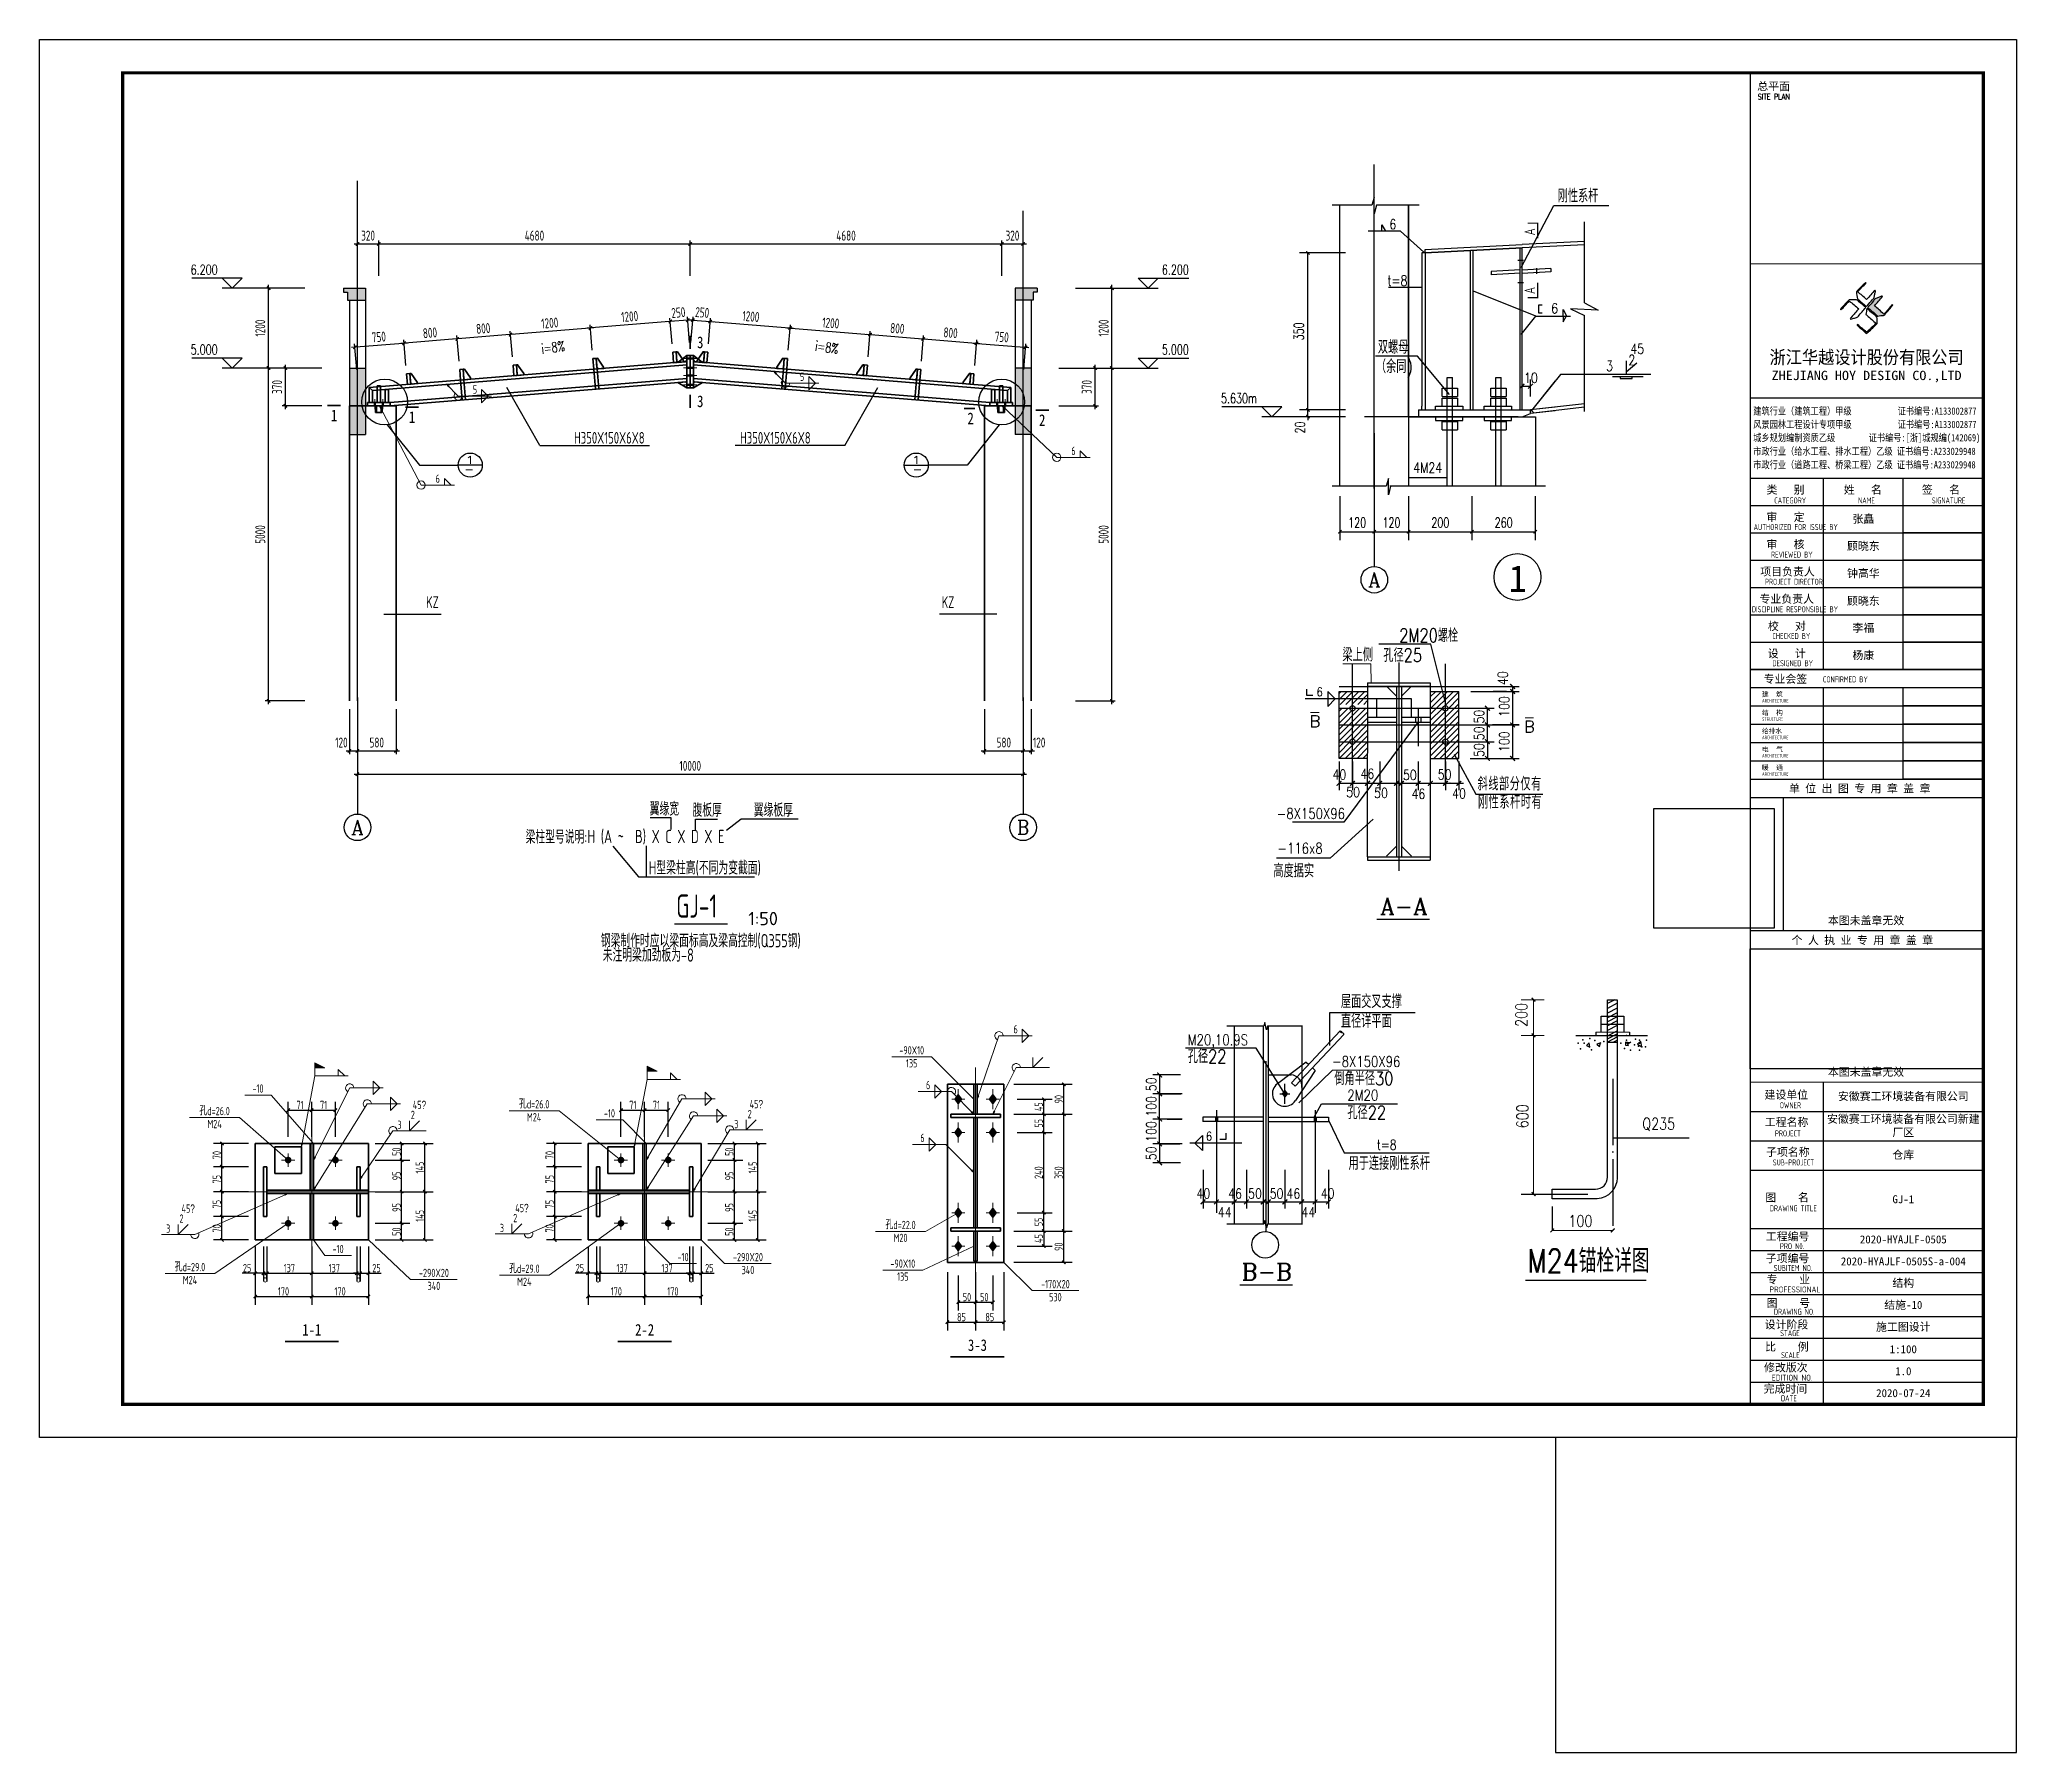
# Model space of a CAD drawing. Extents: x 1885024 to 3341100, y 16453725 to 19955423.
# Drawn here: x 3164089 to 3223489, y 18400059 to 18451516 of the extents above; entities that cross this region are included whole.
import ezdxf
from ezdxf.enums import TextEntityAlignment as Align

# ---------------------------------------------------------------- set-up
doc = ezdxf.new("R2010")
doc.units = 0
doc.header["$LTSCALE"] = 1000
doc.header["$MEASUREMENT"] = 0
for name, pattern in [('DOTE', [2.42, 2, -0.2, 0.02, -0.2]), ('x1', [2.5, 1.5, -1]), ('Z', [36, 30, -2.5, 1, -2.5]), ('线型2', [1850, 1200, -300, 50, -300]), ('线型6', [8.75, 5, -1.25, 1.25, -1.25])]:
    doc.linetypes.add(name, pattern=pattern)
doc.layers.get('Defpoints').update_dxf_attribs({"color": 250})
for name, color, linetype in [('1', 7, 'Continuous'), ('AXIS', 3, 'Continuous'), ('BALCONY', 6, 'Continuous'), ('DIM_ELEV', 145, 'Continuous'), ('DIM_SYMB', 165, 'Continuous'), ('DOTE', 1, 'DOTE'), ('GRID', 253, 'Z'), ('GY_QZ', 4, 'Continuous'), ('PUB_DIM', 161, 'Continuous'), ('PUB_TEXT', 7, 'Continuous'), ('PUB_TITLE', 4, 'Continuous'), ('S', 2, 'Continuous'), ('S_WALL', 11, 'Continuous'), ('THICK', 6, 'Continuous'), ('TK', 4, 'Continuous'), ('X1', 2, 'x1'), ('XIANGTU', 7, 'Continuous'), ('基础', 3, 'Continuous'), ('结构', 2, 'Continuous')]:
    doc.layers.add(name, color=color, linetype=linetype)
for name, color, linetype, lineweight in [('10', 7, 'Continuous', 35), ('114', 2, 'Continuous', 18), ('116', 1, 'Continuous', 35), ('12', 2, 'Continuous', 35), ('14', 2, 'Continuous', 35), ('20', 2, 'Continuous', 35), ('DIM', 3, 'Continuous', 0), ('尺寸标注', 9, 'Continuous', 18), ('柱子', 3, 'Continuous', 35), ('焊缝标注', 9, 'Continuous', 18), ('螺栓孔标注', 9, 'Continuous', 18), ('钢板标注', 9, 'Continuous', 18)]:
    doc.layers.add(name, color=color, linetype=linetype, lineweight=lineweight)
doc.styles.add('-宋体', font='', dxfattribs={"width": 0.8})
doc.styles.add('1', font='COMPLEX.SHX', dxfattribs={"bigfont": 'ST64S.SHX'})
doc.styles.add('_HZDX', font='txt.shx', dxfattribs={"width": 0.8, "bigfont": 'HZDX.shx'})
doc.styles.add('_HZTXT', font='txt.shx', dxfattribs={"width": 0.8, "bigfont": 'hztxt.shx'})
doc.styles.add('_TCH_AXIS', font='COMPLEX', dxfattribs={"bigfont": 'GBCBIG'})
doc.styles.add('_TCH_DIM', font='SIMPLEX', dxfattribs={"bigfont": 'GBCBIG'})
doc.styles.add('_TCH_DIM_T3', font='SIMPLEX', dxfattribs={"width": 0.705882, "bigfont": 'GBCBIG'})
doc.styles.add('_TCH_LABEL', font='COMPLEX', dxfattribs={"bigfont": 'GBCBIG'})
doc.styles.add('COMPLEX', font='COMPLEX')
doc.styles.add('DIM', font='txt_____.ttf')
doc.styles.add('FromPkpm', font='Pkpmeng', dxfattribs={"width": 0.7, "bigfont": 'hztxt'})
doc.styles.add('HT', font='simhei.ttf', dxfattribs={"width": 0.7})
doc.styles.add('HZTXT', font='tssdeng.shx', dxfattribs={"width": 0.7, "bigfont": 'hztxt.shx'})
doc.styles.add('ROMANS', font='romans', dxfattribs={"width": 0.65, "height": 231.275})
doc.styles.add('TSSD_Dimension', font='tssdeng.shx', dxfattribs={"width": 0.7, "bigfont": 'hztxt.shx'})
doc.styles.add('TSSD_REIN', font='tssdeng.shx', dxfattribs={"width": 0.7, "bigfont": 'tssdchn.shx'})
doc.styles.add('图签宋体', font='', dxfattribs={"height": 300})
doc.styles.add('图签黑体', font='simhei.ttf', dxfattribs={"height": 550})
doc.styles.add('宋体', font='', dxfattribs={"width": 0.8})
doc.styles.add('黑体', font='simhei.ttf', dxfattribs={"width": 0.8})
doc.styles.get('-宋体').set_extended_font_data('SimSun')
doc.styles.get('图签宋体').set_extended_font_data('NSimSun')
doc.styles.get('宋体').set_extended_font_data('SimSun')
doc.dimstyles.new('_TCH_ARCH&&100', dxfattribs={"dimtxt": 297.5, "dimasz": 100, "dimexe": 250, "dimexo": 300, "dimgap": 126.25, "dimtad": 1, "dimdec": 0, "dimzin": 0, "dimdsep": 46, "dimtxsty": '_TCH_DIM_T3', "dimblk": 'ARCHTICK', "dimcen": 0.09, "dimclrt": 7, "dimazin": 2, "dimtfac": 1, "dimtdec": 0, "dimtix": 1, "dimtmove": 2, "dimatfit": 3, "dimfxl": 0, "dimtolj": 1, "dimtzin": 0, "dimarcsym": 0})
doc.dimstyles.new('Pkpm_1.00', dxfattribs={"dimtxt": 250, "dimasz": 100, "dimexe": 250, "dimexo": 0.0625, "dimgap": 30, "dimtad": 1, "dimdec": 0, "dimrnd": 5, "dimzin": 0, "dimdsep": 46, "dimtxsty": 'FromPkpm', "dimblk1": 'ARCHTICK', "dimblk2": 'ARCHTICK', "dimsah": 1, "dimcen": 0.09, "dimadec": 0, "dimazin": 0, "dimtfac": 1, "dimtdec": 0, "dimtix": 1, "dimtmove": 2, "dimatfit": 1, "dimfxl": 0, "dimtolj": 1, "dimtzin": 0, "dimarcsym": 0})
doc.dimstyles.new('TSSD_50_100', dxfattribs={"dimtxt": 300, "dimasz": 100, "dimexe": 100, "dimexo": 250, "dimgap": 100, "dimtad": 1, "dimdec": 0, "dimlfac": 0.5, "dimzin": 0, "dimdsep": 46, "dimtxsty": 'TSSD_Dimension', "dimblk": 'ARCHTICK', "dimblk1": 'ARCHTICK', "dimblk2": 'ARCHTICK', "dimcen": 0, "dimdle": 100, "dimclrt": 7, "dimadec": 0, "dimazin": 0, "dimtfac": 1, "dimtdec": 0, "dimtix": 1, "dimtmove": 2, "dimatfit": 3, "dimfxl": 0, "dimtolj": 1, "dimtzin": 0, "dimarcsym": 0})
pattern_1 = [(45, (-67614.79, -323386.26), (-88.388348, 88.388348), [])]

msp = doc.modelspace()

# ---------------------------------------------------------------- texts
at = {"style": '_HZTXT', "width": 0.8}
for s, height, p in [('6', 301.5, (3204647.5, 18445816.2)), ('t=8', 301.5, (3204590.3, 18444122)), ('6', 301.5, (3209508.1, 18443289.6)), ('3', 301.5, (3211160.3, 18441559)), ('4M24', 301.5, (3205365, 18438504.2)), ('Q235', 350.22, (3212247.9, 18418769.6))]:
    msp.add_text(s, height=height, dxfattribs=at).set_placement(p)
at = {"style": '_HZTXT', "oblique": 360, "width": 0.8}
for s, p in [('2', (3211832.6, 18441737.9)), ('45', (3211888.8, 18442071.6))]:
    msp.add_text(s, height=301.5, rotation=1.080128, dxfattribs=at).set_placement(p)
at = {"color": 0, "linetype": 'ByBlock', "style": 'DIM', "width": 0.8}
for s, p in [('200', (3208791.7, 18422216.5)), ('600', (3208819.7, 18419169))]:
    msp.add_text(s, height=350.22, rotation=90, dxfattribs=at).set_placement(p, align=Align.CENTER)
msp.add_text('100', height=350.22, dxfattribs=at).set_placement((3210387, 18415850.3), align=Align.CENTER)
at = {"color": 3, "insert": (3208900.8, 18441354), "char_height": 301.5, "attachment_point": 5, "style": '_HZTXT'}
msp.add_mtext('\\A1;10', dxfattribs=at)
at = {"layer": '1', "color": 0, "linetype": 'Continuous', "style": '_HZDX', "width": 0.8}
msp.add_text('M24锚栓详图', height=700.44, dxfattribs=at).set_placement((3208798.6, 18414476.8))
at = {"layer": '10', "lineweight": 25, "width": 0.8}
for s, style, p in [('3', '宋体', (3183940.6, 18442420)), ('3', '宋体', (3183940.6, 18440650)), ('1', '宋体', (3172940, 18440226.2)), ('1', '宋体', (3175282.1, 18440174.1)), ('2', '宋体', (3192066.1, 18440135.5)), ('2', '宋体', (3194215.1, 18440082.4)), ('1-1', '黑体', (3172269.2, 18412755.3)), ('2-2', '黑体', (3182269.2, 18412755.3)), ('3-3', '黑体', (3192269.2, 18412295.5))]:
    msp.add_text(s, height=350, dxfattribs=dict(at, style=style)).set_placement(p, align=Align.MIDDLE_CENTER)
at = {"layer": 'AXIS', "color": 7, "style": '_TCH_AXIS'}
for p, p2 in [((3204012.1, 18435076.5), (3204376.6, 18435076.5)), ((3173458.4, 18427637.8), (3173822.9, 18427637.8))]:
    msp.add_text('A', height=425.2, dxfattribs=at).set_placement(p, p2, align=Align.FIT)
at = {"layer": 'AXIS', "color": 7, "style": '_TCH_AXIS', "width": 1.058824}
msp.add_text('B', height=425.2, dxfattribs=at).set_placement((3193458.4, 18427637.8), (3193822.9, 18427637.8), align=Align.FIT)
at = {"layer": 'BALCONY', "style": 'TSSD_Dimension', "width": 0.7}
for s, p in [('H350X150X6X8', (3181208.9, 18439551.9, -3.6)), ('H350X150X6X8', (3186197.2, 18439551.9, -3.6)), ('KZ', (3175894.8, 18434615.6, -3.6)), ('KZ', (3191386.5, 18434615.6, -3.6))]:
    msp.add_text(s, height=350, dxfattribs=at).set_placement(p, align=Align.MIDDLE)
at = {"layer": 'DIM_ELEV', "color": 7, "linetype": 'ByBlock', "style": '_TCH_DIM', "width": 0.705882}
for s, p in [('6.200', (3168630.3, 18444453)), ('6.200', (3197811, 18444453)), ('5.000', (3168630.3, 18442053)), ('5.000', (3197811, 18442053)), ('5.630m', (3199586, 18440591.8))]:
    msp.add_text(s, height=297.5, dxfattribs=at).set_placement(p)
at = {"layer": 'DIM_SYMB', "color": 7, "style": '_TCH_DIM', "width": 0.705882}
for rotation, p in [(7.783745, (3179189.6, 18442072.5)), (352.216255, (3187378.3, 18442170))]:
    msp.add_text('i=8%%%', height=297.5, rotation=rotation, dxfattribs=at).set_placement(p)
at = {"layer": 'PUB_TEXT', "style": '_HZDX', "width": 0.8}
for s, p in [('刚性系杆', (3209705, 18446621.2)), ('双螺母', (3204301.4, 18442078.9)), ('（余同)', (3204241.5, 18441495))]:
    msp.add_text(s, height=402, dxfattribs=at).set_placement(p)
at = {"layer": 'PUB_TEXT', "color": 7, "style": '_TCH_LABEL'}
for s, width, p, p2 in [('1', 2.916667, (3176879.4, 18438766.1, -300), (3177171.4, 18438766.1, -300)), ('1', 2.916667, (3190288.5, 18438766.1, -300), (3190580.5, 18438766.1, -300)), ('-', 1.458333, (3176847.6, 18438489.1, -300), (3177139.6, 18438489.1, -300)), ('-', 1.458333, (3190320.2, 18438489.1, -300), (3190612.3, 18438489.1, -300))]:
    msp.add_text(s, height=233.6, dxfattribs=dict(at, width=width)).set_placement(p, p2, align=Align.FIT)
at = {"layer": 'PUB_TEXT', "style": '黑体'}
msp.add_text('1', height=804, dxfattribs=at).set_placement((3208232.2, 18434924.7))
at = {"layer": 'THICK', "style": 'TSSD_REIN', "width": 0.7}
for s, p in [('翼缘宽', (3182422, 18428205.1)), ('腹板厚', (3183708.4, 18428166.1)), ('翼缘板厚', (3185551.1, 18428168)), ('梁柱型号说明:', (3178693.8, 18427360.6)), ('H (A ~  B) X C X D X E', (3180551.1, 18427375.1)), ('H型梁柱高(不同为变截面)', (3182392.1, 18426433.1)), ('钢梁制作时应以梁面标高及梁高控制(Q355钢)', (3180953.9, 18424245.2, -600)), ('未注明梁加劲板为-8', (3181012.3, 18423812.2))]:
    msp.add_text(s, height=400, dxfattribs=at).set_placement(p)
at = {"layer": '基础', "style": '_HZTXT', "width": 0.8}
for p in [(3209017.8, 18445646.5), (3209017.8, 18443885.5)]:
    msp.add_text('A', height=301.5, rotation=90, dxfattribs=at).set_placement(p)
at = {"layer": '柱子', "color": 7}
for s, height, style, width, p in [('GJ-1', 700, 'HZTXT', 0.7, (3183217.9, 18425134.7, 200)), ('1:50 ', 400, 'TSSD_REIN', 1.040265, (3185385.8, 18424909.7, 200))]:
    msp.add_text(s, height=height, dxfattribs=dict(at, style=style, width=width)).set_placement(p)
at = {"layer": '焊缝标注', "lineweight": 25, "style": 'FromPkpm', "width": 0.7}
for s, p in [('5', (3187000.7, 18441262.6)), ('5', (3177170.7, 18440877.4)), ('6', (3195153.9, 18439034.8)), ('6', (3176052.1, 18438200.1))]:
    msp.add_text(s, height=250, dxfattribs=at).set_placement(p, align=Align.CENTER)
at = {"layer": '焊缝标注', "color": 2, "lineweight": 25, "style": 'FromPkpm', "width": 0.7}
for s, p in [('6', (3193416.6, 18421660.1)), ('6', (3190787.4, 18419982.3)), ('45\x8a', (3175504.3, 18419387.6)), ('2', (3185425.3, 18419110.9)), ('45\x8a', (3185625.3, 18419410.9)), ('3', (3174904.3, 18418787.6)), ('2', (3175304.3, 18419087.6)), ('3', (3185025.3, 18418810.9)), ('6', (3190617.9, 18418396.6)), ('45\x8a', (3168555.5, 18416272.2)), ('45\x8a', (3178583.1, 18416288.8)), ('3', (3167955.5, 18415672.2)), ('2', (3168355.5, 18415972.2)), ('3', (3177983.1, 18415688.8)), ('2', (3178383.1, 18415988.8))]:
    msp.add_text(s, height=250, dxfattribs=at).set_placement(p, align=Align.CENTER)
at = {"layer": '螺栓孔标注', "color": 3, "lineweight": 25, "style": 'FromPkpm', "width": 0.7}
for s, p in [('孔d=26.0', (3169349, 18419202.7)), ('孔d=26.0', (3178950, 18419407.7)), ('孔d=22.0', (3189959, 18415780.5)), ('孔d=29.0', (3168608.6, 18414515)), ('孔d=29.0', (3178655.2, 18414466.5))]:
    msp.add_text(s, height=250, dxfattribs=at).set_placement(p, align=Align.CENTER)
for s, p in [('M24', (3169349, 18419062.7)), ('M24', (3178950, 18419267.7)), ('M20', (3189959, 18415640.5)), ('M24', (3168608.6, 18414375)), ('M24', (3178655.2, 18414326.5))]:
    msp.add_text(s, height=250, dxfattribs=at).set_placement(p, align=Align.TOP_CENTER)
at = {"layer": '钢板标注', "lineweight": 25, "style": 'FromPkpm', "width": 0.7}
for s, p in [('-90X10', (3190294.1, 18421027)), ('-10', (3170652.6, 18419878)), ('-10', (3181212.9, 18419133.3)), ('-10', (3173058.7, 18415058.1)), ('-10', (3183424.3, 18414816.3)), ('-290X20', (3185374.3, 18414816.3)), ('-90X10', (3190027.4, 18414619.1)), ('-290X20', (3175938.7, 18414339.4)), ('-170X20', (3194611.6, 18414001.8))]:
    msp.add_text(s, height=250, dxfattribs=at).set_placement(p, align=Align.CENTER)
for s, p in [('135', (3190294.1, 18420887)), ('340', (3185374.3, 18414676.3)), ('340', (3175938.7, 18414199.4)), ('135', (3190027.4, 18414479.1)), ('530', (3194611.6, 18413861.8))]:
    msp.add_text(s, height=250, dxfattribs=at).set_placement(p, align=Align.TOP_CENTER)

# ---------------------------------------------------------------- blocks, each defined once
blk = doc.blocks.new('A$C053D6479')
at = {"layer": 'PUB_TITLE'}
h = blk.add_hatch(color=256, dxfattribs=at)
h.dxf.hatch_style = 1
edge = h.paths.add_edge_path()
edge.add_spline(control_points=[(1026, 827), (1105, 920), (1188, 1008), (1266, 1102)], knot_values=[13, 13, 13, 13, 14, 14, 14, 14], degree=3, periodic=0)
edge.add_spline(control_points=[(1266, 1102), (1258, 1111), (1249, 1119), (1239, 1116)], knot_values=[12, 12, 12, 12, 13, 13, 13, 13], degree=3, periodic=0)
edge.add_spline(control_points=[(1239, 1116), (1210, 1107), (1179, 1092), (1144, 1077)], knot_values=[11, 11, 11, 11, 12, 12, 12, 12], degree=3, periodic=0)
edge.add_spline(control_points=[(1144, 1077), (1109, 1063), (1069, 1053), (1047, 1038)], knot_values=[10, 10, 10, 10, 11, 11, 11, 11], degree=3, periodic=0)
edge.add_spline(control_points=[(1047, 1038), (1028, 1026), (1007, 992), (991, 972)], knot_values=[9, 9, 9, 9, 10, 10, 10, 10], degree=3, periodic=0)
edge.add_spline(control_points=[(991, 972), (942, 913), (899, 868), (849, 810)], knot_values=[8, 8, 8, 8, 9, 9, 9, 9], degree=3, periodic=0)
edge.add_spline(control_points=[(849, 810), (842, 801), (822, 776), (822, 775)], knot_values=[7, 7, 7, 7, 8, 8, 8, 8], degree=3, periodic=0)
edge.add_spline(control_points=[(822, 775), (823, 771), (848, 752), (859, 744)], knot_values=[6, 6, 6, 6, 7, 7, 7, 7], degree=3, periodic=0)
edge.add_spline(control_points=[(859, 744), (949, 670), (1035, 592), (1122, 521)], knot_values=[5, 5, 5, 5, 6, 6, 6, 6], degree=3, periodic=0)
edge.add_spline(control_points=[(1122, 521), (1153, 527), (1185, 530), (1217, 533)], knot_values=[4, 4, 4, 4, 5, 5, 5, 5], degree=3, periodic=0)
edge.add_spline(control_points=[(1217, 533), (1246, 535), (1293, 532), (1316, 542)], knot_values=[3, 3, 3, 3, 4, 4, 4, 4], degree=3, periodic=0)
edge.add_spline(control_points=[(1316, 542), (1327, 547), (1338, 565), (1349, 579)], knot_values=[2, 2, 2, 2, 3, 3, 3, 3], degree=3, periodic=0)
edge.add_spline(control_points=[(1349, 579), (1423, 670), (1507, 759), (1572, 848)], knot_values=[1, 1, 1, 1, 2, 2, 2, 2], degree=3, periodic=0)
edge.add_spline(control_points=[(1572, 848), (1564, 852), (1561, 861), (1551, 862)], knot_values=[0, 0, 0, 0, 1, 1, 1, 1], degree=3, periodic=0)
edge.add_spline(control_points=[(1551, 862), (1469, 769), (1393, 671), (1310, 579)], knot_values=[15, 15, 15, 15, 16, 16, 16, 16], degree=3, periodic=0)
edge.add_spline(control_points=[(1310, 579), (1216, 662), (1118, 742), (1026, 827)], knot_values=[14, 14, 14, 14, 15, 15, 15, 15], degree=3, periodic=0)
at = {"layer": 'TK'}
for points, knots in [([(1031, 1298), (1066, 1286), (1054, 1262), (1045, 1224), (1036, 1188), (1031, 1158), (1024, 1121), (1020, 1104), (1017, 1085), (1012, 1071), (1004, 1052), (976, 1026), (956, 1003), (906, 946), (866, 899), (814, 839), (806, 829), (789, 806), (787, 806), (777, 804), (728, 856), (719, 864), (651, 922), (580, 978), (514, 1036), (509, 1106), (488, 1176), (479, 1247), (570, 1343), (663, 1436), (758, 1526), (764, 1523), (768, 1518), (774, 1515), (693, 1422), (599, 1343), (520, 1249), (607, 1171), (698, 1096), (789, 1021), (874, 1109), (950, 1206), (1031, 1298)], [0, 0, 0, 0, 1, 1, 1, 2, 2, 2, 3, 3, 3, 4, 4, 4, 5, 5, 5, 6, 6, 6, 7, 7, 7, 8, 8, 8, 9, 9, 9, 10, 10, 10, 11, 11, 11, 12, 12, 12, 13, 13, 13, 14, 14, 14, 14]), ([(555, 949), (624, 891), (699, 833), (760, 773), (689, 691), (614, 604), (539, 517), (529, 505), (516, 487), (506, 482), (492, 475), (469, 472), (452, 467), (416, 456), (383, 448), (342, 438), (323, 433), (297, 422), (293, 440), (291, 452), (313, 470), (322, 480), (400, 566), (477, 652), (553, 736), (460, 815), (366, 894), (270, 970), (183, 883), (101, 791), (16, 703), (-18, 714), (9, 735), (28, 755), (103, 838), (192, 930), (266, 1005), (319, 1009), (387, 1005), (442, 1007), (456, 1008), (472, 1011), (485, 1007), (507, 1000), (534, 967), (555, 949)], [0, 0, 0, 0, 1, 1, 1, 2, 2, 2, 3, 3, 3, 4, 4, 4, 5, 5, 5, 6, 6, 6, 7, 7, 7, 8, 8, 8, 9, 9, 9, 10, 10, 10, 11, 11, 11, 12, 12, 12, 13, 13, 13, 14, 14, 14, 15, 15, 15, 15]), ([(1097, 490), (1100, 425), (1106, 361), (1107, 294), (1018, 207), (925, 121), (830, 33), (818, 21), (800, 0), (787, 0), (768, -1), (725, 49), (712, 60), (662, 103), (616, 143), (568, 186), (545, 207), (518, 224), (499, 250), (501, 259), (511, 261), (516, 267), (609, 192), (696, 111), (785, 33), (883, 118), (977, 208), (1070, 298), (992, 373), (892, 456), (803, 534), (791, 544), (768, 561), (766, 569), (761, 588), (776, 634), (780, 655), (785, 690), (788, 721), (795, 746), (897, 661), (998, 576), (1097, 490)], [0, 0, 0, 0, 1, 1, 1, 2, 2, 2, 3, 3, 3, 4, 4, 4, 5, 5, 5, 6, 6, 6, 7, 7, 7, 8, 8, 8, 9, 9, 9, 10, 10, 10, 11, 11, 11, 12, 12, 12, 13, 13, 13, 14, 14, 14, 14]), ([(1551, 862), (1561, 861), (1564, 852), (1572, 848), (1507, 759), (1423, 670), (1349, 579), (1338, 565), (1327, 547), (1316, 542), (1293, 532), (1246, 535), (1217, 533), (1185, 530), (1153, 527), (1122, 521), (1035, 592), (949, 670), (859, 744), (848, 752), (823, 771), (822, 775), (822, 776), (842, 801), (849, 810), (899, 868), (942, 913), (991, 972), (1007, 992), (1028, 1026), (1047, 1038), (1069, 1053), (1109, 1063), (1144, 1077), (1179, 1092), (1210, 1107), (1239, 1116), (1249, 1119), (1258, 1111), (1266, 1102), (1188, 1008), (1105, 920), (1026, 827), (1118, 742), (1216, 662), (1310, 579), (1393, 671), (1469, 769), (1551, 862)], [0, 0, 0, 0, 1, 1, 1, 2, 2, 2, 3, 3, 3, 4, 4, 4, 5, 5, 5, 6, 6, 6, 7, 7, 7, 8, 8, 8, 9, 9, 9, 10, 10, 10, 11, 11, 11, 12, 12, 12, 13, 13, 13, 14, 14, 14, 15, 15, 15, 16, 16, 16, 16])]:
    blk.add_open_spline(points, degree=3, knots=knots, dxfattribs=at)
blk = doc.blocks.new('GeYuanFrame_35276122', base_point=(18.76, 4.34))
at = {"layer": 'GY_QZ'}
for points in [[(542.77, 196.64), (602.76, 196.64), (602.76, 156.64), (542.81, 156.64)], [(503.81, 193.32), (539.95, 193.32), (539.95, 157.35), (503.81, 157.35)], [(532.76, 151.14), (602.76, 151.14), (602.76, 115.16), (532.76, 115.16)]]:
    blk.add_lwpolyline(points, close=True, dxfattribs=at)
at = {"layer": 'PUB_TITLE'}
for points in [[(554.76, 235.14), (554.76, 292.54)], [(578.76, 235.14), (578.76, 292.54)], [(554.76, 202.14), (554.76, 229.64)], [(578.76, 202.14), (578.76, 229.64)], [(554.76, 14.34), (554.76, 111.14)]]:
    blk.add_lwpolyline(points, dxfattribs=at)
at = {"layer": 'TK'}
for p, q in [((43.76, 414.34), (602.76, 414.34)), ((532.76, 316.74), (602.76, 316.74)), ((532.76, 284.34), (602.76, 284.34)), ((532.76, 276.14), (602.76, 276.14)), ((532.76, 267.94), (602.76, 267.94)), ((532.76, 259.74), (602.76, 259.74)), ((532.76, 251.54), (602.76, 251.54)), ((532.76, 243.34), (602.76, 243.34)), ((532.76, 235.14), (602.76, 235.14)), ((532.76, 235.14), (602.76, 235.14)), ((532.76, 102.34), (602.76, 102.34)), ((532.76, 93.54), (602.76, 93.54)), ((532.76, 84.74), (554.76, 84.74)), ((532.76, 84.74), (602.76, 84.74)), ((532.76, 67.18), (602.76, 67.18)), ((532.76, 67.14), (602.76, 67.14)), ((532.76, 60.58), (602.76, 60.58)), ((532.76, 53.98), (602.76, 53.98)), ((532.76, 47.38), (602.76, 47.38)), ((532.76, 40.78), (602.76, 40.78)), ((532.76, 34.18), (602.76, 34.18)), ((532.76, 27.58), (602.76, 27.58)), ((532.76, 20.98), (602.76, 20.98)), ((532.76, 14.34), (602.76, 14.34))]:
    blk.add_line(p, q, dxfattribs=at)
for points in [[(18.76, 424.34), (612.76, 424.34), (612.76, 4.34), (18.76, 4.34), (18.76, 424.34)], [(532.76, 292.54), (602.76, 292.54)], [(532.76, 235.14), (602.76, 235.14)], [(532.76, 229.64), (602.76, 229.64)], [(532.76, 224.14), (602.76, 224.14)], [(532.76, 218.64), (602.76, 218.64)], [(532.76, 213.14), (602.76, 213.14)], [(532.76, 207.64), (602.76, 207.64)], [(532.76, 202.14), (602.76, 202.14)], [(532.76, 196.64), (602.76, 196.64)], [(532.76, 151.14), (602.76, 151.14)]]:
    blk.add_lwpolyline(points, dxfattribs=at)
at = {"layer": 'TK', "const_width": 1}
blk.add_lwpolyline([(602.76, 414.34), (43.76, 414.34), (43.76, 14.34), (602.76, 14.34)], close=True, dxfattribs=at)
at = {"layer": 'TK'}
for points, const_width in [([(532.76, 414.34), (532.76, 14.34)], 0.4), ([(532.76, 356.95), (602.76, 356.95)], 0.35), ([(532.76, 292.54), (602.76, 292.54)], 0.35), ([(532.76, 292.54), (602.76, 292.54)], 0.35), ([(532.76, 235.14), (602.76, 235.14)], 0.35), ([(532.76, 202.14), (602.76, 202.14)], 0.35), ([(532.76, 156.64), (602.76, 156.64)], 0.35), ([(532.76, 111.14), (602.76, 111.14)], 0.35), ([(532.76, 67.18), (602.76, 67.18)], 0.35)]:
    blk.add_lwpolyline(points, dxfattribs=dict(at, const_width=const_width))
for points in [[(578.76, 284.34), (602.76, 284.34), (602.76, 276.14), (578.76, 276.14)], [(578.76, 276.14), (602.76, 276.14), (602.76, 267.94), (578.76, 267.94)], [(578.76, 267.94), (602.76, 267.94), (602.76, 259.74), (578.76, 259.74)], [(578.76, 259.74), (602.76, 259.74), (602.76, 251.54), (578.76, 251.54)], [(578.76, 251.54), (602.76, 251.54), (602.76, 243.34), (578.76, 243.34)], [(578.76, 243.34), (602.76, 243.34), (602.76, 235.14), (578.76, 235.14)], [(578.76, 229.64), (602.76, 229.64), (602.76, 224.14), (578.76, 224.14)], [(578.76, 224.14), (602.76, 224.14), (602.76, 218.64), (578.76, 218.64)], [(578.76, 218.64), (602.76, 218.64), (602.76, 213.14), (578.76, 213.14)], [(578.76, 213.14), (602.76, 213.14), (602.76, 207.64), (578.76, 207.64)], [(578.76, 207.64), (602.76, 207.64), (602.76, 202.14), (578.76, 202.14)]]:
    blk.add_lwpolyline(points, close=True, dxfattribs=at)
at = {"layer": 'PUB_TITLE', "xscale": 0.01000000000021828, "yscale": 0.01000000000021828, "zscale": 0.01}
blk.add_blockref('A$C053D6479', (559.86, 336.08), dxfattribs=at)
at = {"layer": 'TK', "style": '图签宋体'}
for s, height, p in [('总平面', 2.4, (534.9, 409.1)), ('类   别', 2.4, (537.65, 287.9)), ('姓   名', 2.4, (560.87, 287.9)), ('签   名', 2.4, (584.35, 287.9)), ('审   定', 2.4, (537.65, 279.7)), ('审   核', 2.4, (537.65, 271.5)), ('项目负责人', 2.4, (535.8, 263.3)), ('专业负责人', 2.4, (535.56, 255.1)), ('校   对', 2.4, (538.06, 246.9)), ('设   计', 2.4, (538.03, 238.7)), ('专业会签', 2.4, (536.79, 231.05)), ('建  筑', 1.44, (536.28, 226.92)), ('结  构', 1.44, (536.28, 221.42)), ('给排水', 1.44, (536.28, 215.92)), ('电  气', 1.44, (536.28, 210.42)), ('暖  通', 1.44, (536.28, 204.92)), ('单 位 出 图 专 用 章 盖 章', 2.4, (544.39, 198.16)), ('本图未盖章无效', 2.4, (556.1, 158.51)), ('个 人 执 业 专 用 章 盖 章', 2.4, (545.19, 152.58)), ('本图未盖章无效', 2.4, (556.1, 113.01)), ('建设单位', 2.4, (537.06, 106.14)), ('工程名称', 2.4, (537.14, 97.93)), ('子项名称', 2.4, (537.52, 88.95)), ('图    名', 2.4, (537.3, 75.3)), ('工程编号', 2.4, (537.44, 63.58)), ('子项编号', 2.4, (537.44, 57)), ('专    业', 2.4, (537.68, 50.69)), ('图    号', 2.4, (537.69, 43.58)), ('设计阶段', 2.4, (537.12, 37.12)), ('比    例', 2.4, (537.26, 30.44)), ('修改版次', 2.4, (536.91, 24.22)), ('完成时间', 2.4, (536.79, 17.83))]:
    blk.add_text(s, height=height, dxfattribs=at).set_placement(p)
at = {"layer": 'TK'}
for s, height, style, width, p in [('SITE PLAN', 1.697, 'ROMANS', 0.76, (535.02, 406.31)), ('建筑行业（建筑工程）甲级           证书编号:A133002877', 2.2, '-宋体', 0.8, (533.67, 311.64)), ('风景园林工程设计专项甲级           证书编号:A133002877', 2.2, '-宋体', 0.8, (533.67, 307.62)), ('城乡规划编制资质乙级        证书编号:[浙]城规编(142069)', 2.2, '-宋体', 0.8, (533.67, 303.63)), ('市政行业（给水工程、排水工程）乙级 证书编号:A233029948', 2.2, '-宋体', 0.8, (533.67, 299.55)), ('市政行业（道路工程、桥梁工程）乙级 证书编号:A233029948', 2.2, '-宋体', 0.8, (533.67, 295.5)), ('CATEGORY', 1.8, 'TSSD_REIN', 0.7, (539.99, 284.98)), ('NAME', 1.8, 'TSSD_REIN', 0.7, (565.18, 284.98)), ('SIGNATURE', 1.8, 'TSSD_REIN', 0.7, (587.34, 284.98)), ('AUTHORIZED FOR ISSUE BY', 1.8, 'TSSD_REIN', 0.7, (533.79, 276.98)), ('REVIEWED BY', 1.8, 'TSSD_REIN', 0.7, (539.03, 268.72)), ('PROJECT DIRECTOR', 1.8, 'TSSD_REIN', 0.7, (537.22, 260.55)), ('DISCIPLINE RESPONSIBLE BY', 1.8, 'TSSD_REIN', 0.7, (533.25, 252.28)), ('CHECKED BY', 1.8, 'TSSD_REIN', 0.7, (539.42, 244.25)), ('DESIGNED BY', 1.8, 'TSSD_REIN', 0.7, (539.43, 236.08)), ('CONFIRMED BY', 1.8, 'TSSD_REIN', 0.7, (554.61, 231.23)), ('ARCHITECTURE', 1.08, 'TSSD_REIN', 0.7, (536.32, 225.15)), ('STRUCTURE', 1.08, 'TSSD_REIN', 0.7, (536.32, 219.65)), ('ARCHITECTURE', 1.08, 'TSSD_REIN', 0.7, (536.32, 214.15)), ('ARCHITECTURE', 1.08, 'TSSD_REIN', 0.7, (536.32, 208.65)), ('ARCHITECTURE', 1.08, 'TSSD_REIN', 0.7, (536.32, 203.15)), ('OWNER', 1.8, 'TSSD_REIN', 0.7, (541.65, 103.29)), ('PROJECT', 1.8, 'TSSD_REIN', 0.7, (540.19, 94.83)), ('SUB-PROJECT', 1.8, 'TSSD_REIN', 0.7, (539.53, 86.11)), ('DRAWING TITLE', 1.8, 'TSSD_REIN', 0.7, (538.64, 72.34)), ('PRO N0.', 1.8, 'TSSD_REIN', 0.7, (541.68, 60.96)), ('SUBITEM NO.', 1.8, 'TSSD_REIN', 0.7, (539.82, 54.39)), ('PROFESSIONAL', 1.8, 'TSSD_REIN', 0.8, (538.55, 47.95)), ('DRAWING NO.', 1.8, 'TSSD_REIN', 0.7, (539.86, 41.26)), ('STAGE', 1.8, 'TSSD_REIN', 0.7, (541.76, 34.84)), ('SCALE', 1.8, 'TSSD_REIN', 0.7, (542.05, 28.23)), ('EDITION NO.', 1.8, 'TSSD_REIN', 0.8, (539.2, 21.45)), ('DATE', 1.8, 'TSSD_REIN', 0.7, (542, 15.26))]:
    blk.add_text(s, height=height, dxfattribs=dict(at, style=style, width=width)).set_placement(p)
for s, height, style, width, p in [('浙江华越设计股份有限公司', 3.96, 'HT', 0.9, (567.74, 328.97)), ('ZHEJIANG HOY DESIGN CO.,LTD', 2.8, '图签黑体', 1.11, (567.73, 323.1))]:
    blk.add_text(s, height=height, dxfattribs=dict(at, style=style, width=width)).set_placement(p, align=Align.MIDDLE)
at = {"layer": 'TK', "char_height": 2.4, "attachment_point": 5, "style": '图签宋体'}
for s, insert, width in [('张矗', (566.76, 280.21), 24), ('顾晓东', (566.76, 272.04), 24), ('钟高华', (566.76, 263.84), 24), ('顾晓东', (566.76, 255.57), 24), ('李福', (566.76, 247.44), 24), ('杨康', (566.76, 239.24), 24), ('安徽赛工环境装备有限公司', (578.76, 106.74), 48), ('安徽赛工环境装备有限公司新建厂区', (578.76, 97.94), 48), ('仓库', (578.76, 89.14), 48), ('GJ-1', (578.76, 75.94), 48), ('2020-HYAJLF-0505', (578.76, 63.88), 48), ('2020-HYAJLF-0505S-a-004', (578.76, 57.28), 48), ('结构', (578.76, 50.68), 48), ('结施-10', (578.76, 44.08), 48), ('施工图设计', (578.76, 37.48), 48), ('1:100', (578.76, 30.88), 48), ('1.0', (578.76, 24.28), 48), ('2020-07-24', (578.76, 17.69), 48)]:
    blk.add_mtext(s, dxfattribs=dict(at, insert=insert, width=width))
blk = doc.blocks.new('_ArchTick')
at = {"color": 0, "linetype": 'ByBlock', "const_width": 0.4}
blk.add_lwpolyline([(-0.5, -0.5), (0.5, 0.5)], dxfattribs=at)
blk = doc.blocks.new('*D213')
at = {"layer": 'Defpoints', "color": 0, "linetype": 'Continuous'}
for p in [(3170569, 18415455), (3170819, 18415455), (3170819, 18414455)]:
    blk.add_point(p, dxfattribs=at)
at = {"layer": '尺寸标注', "color": 0, "linetype": 'Continuous', "lineweight": -2}
for p, q in [((3170569, 18415255), (3170569, 18414205)), ((3170819, 18415255), (3170819, 18414205)), ((3170569, 18414455), (3170180, 18414455)), ((3170819, 18414455), (3170569, 18414455))]:
    blk.add_line(p, q, dxfattribs=at)
at = {"layer": '尺寸标注', "color": 0, "linetype": 'Continuous', "lineweight": -2, "xscale": 100, "yscale": 100, "zscale": 100, "rotation": 180}
blk.add_blockref('_ArchTick', (3170569, 18414455), dxfattribs=at)
at = {"layer": '尺寸标注', "color": 0, "linetype": 'Continuous', "lineweight": -2, "xscale": 100, "yscale": 100, "zscale": 100}
blk.add_blockref('_ArchTick', (3170819, 18414455), dxfattribs=at)
at = {"layer": '尺寸标注', "color": 0, "linetype": 'Continuous', "lineweight": 18, "insert": (3170325, 18414610), "char_height": 250, "attachment_point": 5, "style": 'FromPkpm'}
blk.add_mtext('\\A1;25', dxfattribs=at)
blk = doc.blocks.new('*D214')
at = {"layer": 'Defpoints', "color": 0, "linetype": 'Continuous'}
for p in [(3170819, 18415455), (3170919, 18415455), (3170919, 18414455)]:
    blk.add_point(p, dxfattribs=at)
at = {"layer": '尺寸标注', "color": 0, "linetype": 'Continuous', "lineweight": -2}
for p, q in [((3170819, 18415255), (3170819, 18414205)), ((3170919, 18415255), (3170919, 18414205)), ((3170819, 18414455), (3170719, 18414455)), ((3170819, 18414455), (3170919, 18414455)), ((3170919, 18414455), (3171019, 18414455))]:
    blk.add_line(p, q, dxfattribs=at)
at = {"layer": '尺寸标注', "color": 0, "linetype": 'Continuous', "lineweight": -2, "xscale": 100, "yscale": 100, "zscale": 100}
blk.add_blockref('_ArchTick', (3170819, 18414455), dxfattribs=at)
at = {"layer": '尺寸标注', "color": 0, "linetype": 'Continuous', "lineweight": -2, "xscale": 100, "yscale": 100, "zscale": 100, "rotation": 180}
blk.add_blockref('_ArchTick', (3170919, 18414455), dxfattribs=at)
at = {"layer": '尺寸标注', "color": 0, "linetype": 'Continuous', "lineweight": 18, "insert": (3170869, 18414300), "char_height": 250, "attachment_point": 5, "style": 'FromPkpm'}
blk.add_mtext('\\A1;8', dxfattribs=at)
blk = doc.blocks.new('*D215')
at = {"layer": 'Defpoints', "color": 0, "linetype": 'Continuous'}
for p in [(3170919, 18415455), (3172269, 18415455), (3172269, 18414455)]:
    blk.add_point(p, dxfattribs=at)
at = {"layer": '尺寸标注', "color": 0, "linetype": 'Continuous', "lineweight": -2}
for p, q in [((3170919, 18415255), (3170919, 18414205)), ((3172269, 18415255), (3172269, 18414205)), ((3170919, 18414455), (3172269, 18414455))]:
    blk.add_line(p, q, dxfattribs=at)
at = {"layer": '尺寸标注', "color": 0, "linetype": 'Continuous', "lineweight": -2, "xscale": 100, "yscale": 100, "zscale": 100, "rotation": 180}
blk.add_blockref('_ArchTick', (3170919, 18414455), dxfattribs=at)
at = {"layer": '尺寸标注', "color": 0, "linetype": 'Continuous', "lineweight": -2, "xscale": 100, "yscale": 100, "zscale": 100}
blk.add_blockref('_ArchTick', (3172269, 18414455), dxfattribs=at)
at = {"layer": '尺寸标注', "color": 0, "linetype": 'Continuous', "lineweight": 18, "insert": (3171594, 18414610), "char_height": 250, "attachment_point": 5, "style": 'FromPkpm'}
blk.add_mtext('\\A1;137', dxfattribs=at)
blk = doc.blocks.new('*D216')
at = {"layer": 'Defpoints', "color": 0, "linetype": 'Continuous'}
for p in [(3172269, 18415455), (3173619, 18415455), (3173619, 18414455)]:
    blk.add_point(p, dxfattribs=at)
at = {"layer": '尺寸标注', "color": 0, "linetype": 'Continuous', "lineweight": -2}
for p, q in [((3172269, 18415255), (3172269, 18414205)), ((3173619, 18415255), (3173619, 18414205)), ((3172269, 18414455), (3173619, 18414455))]:
    blk.add_line(p, q, dxfattribs=at)
at = {"layer": '尺寸标注', "color": 0, "linetype": 'Continuous', "lineweight": -2, "xscale": 100, "yscale": 100, "zscale": 100, "rotation": 180}
blk.add_blockref('_ArchTick', (3172269, 18414455), dxfattribs=at)
at = {"layer": '尺寸标注', "color": 0, "linetype": 'Continuous', "lineweight": -2, "xscale": 100, "yscale": 100, "zscale": 100}
blk.add_blockref('_ArchTick', (3173619, 18414455), dxfattribs=at)
at = {"layer": '尺寸标注', "color": 0, "linetype": 'Continuous', "lineweight": 18, "insert": (3172944, 18414610), "char_height": 250, "attachment_point": 5, "style": 'FromPkpm'}
blk.add_mtext('\\A1;137', dxfattribs=at)
blk = doc.blocks.new('*D217')
at = {"layer": 'Defpoints', "color": 0, "linetype": 'Continuous'}
for p in [(3173619, 18415455), (3173719, 18415455), (3173719, 18414455)]:
    blk.add_point(p, dxfattribs=at)
at = {"layer": '尺寸标注', "color": 0, "linetype": 'Continuous', "lineweight": -2}
for p, q in [((3173619, 18415255), (3173619, 18414205)), ((3173719, 18415255), (3173719, 18414205)), ((3173619, 18414455), (3173519, 18414455)), ((3173619, 18414455), (3173719, 18414455)), ((3173719, 18414455), (3173819, 18414455))]:
    blk.add_line(p, q, dxfattribs=at)
at = {"layer": '尺寸标注', "color": 0, "linetype": 'Continuous', "lineweight": -2, "xscale": 100, "yscale": 100, "zscale": 100}
blk.add_blockref('_ArchTick', (3173619, 18414455), dxfattribs=at)
at = {"layer": '尺寸标注', "color": 0, "linetype": 'Continuous', "lineweight": -2, "xscale": 100, "yscale": 100, "zscale": 100, "rotation": 180}
blk.add_blockref('_ArchTick', (3173719, 18414455), dxfattribs=at)
at = {"layer": '尺寸标注', "color": 0, "linetype": 'Continuous', "lineweight": 18, "insert": (3173669, 18414300), "char_height": 250, "attachment_point": 5, "style": 'FromPkpm'}
blk.add_mtext('\\A1;8', dxfattribs=at)
blk = doc.blocks.new('*D218')
at = {"layer": 'Defpoints', "color": 0, "linetype": 'Continuous'}
for p in [(3173719, 18415455), (3173969, 18415455), (3173969, 18414455)]:
    blk.add_point(p, dxfattribs=at)
at = {"layer": '尺寸标注', "color": 0, "linetype": 'Continuous', "lineweight": -2}
for p, q in [((3173719, 18415255), (3173719, 18414205)), ((3173969, 18415255), (3173969, 18414205)), ((3173719, 18414455), (3173969, 18414455)), ((3173969, 18414455), (3174358, 18414455))]:
    blk.add_line(p, q, dxfattribs=at)
at = {"layer": '尺寸标注', "color": 0, "linetype": 'Continuous', "lineweight": -2, "xscale": 100, "yscale": 100, "zscale": 100, "rotation": 180}
blk.add_blockref('_ArchTick', (3173719, 18414455), dxfattribs=at)
at = {"layer": '尺寸标注', "color": 0, "linetype": 'Continuous', "lineweight": -2, "xscale": 100, "yscale": 100, "zscale": 100}
blk.add_blockref('_ArchTick', (3173969, 18414455), dxfattribs=at)
at = {"layer": '尺寸标注', "color": 0, "linetype": 'Continuous', "lineweight": 18, "insert": (3174214, 18414610), "char_height": 250, "attachment_point": 5, "style": 'FromPkpm'}
blk.add_mtext('\\A1;25', dxfattribs=at)
blk = doc.blocks.new('*D219')
at = {"layer": 'Defpoints', "color": 0, "linetype": 'Continuous'}
for p in [(3170569, 18415455), (3172269, 18415455), (3172269, 18413755)]:
    blk.add_point(p, dxfattribs=at)
at = {"layer": '尺寸标注', "color": 0, "linetype": 'Continuous', "lineweight": -2}
for p, q in [((3170569, 18415255), (3170569, 18413505)), ((3172269, 18415255), (3172269, 18413505)), ((3170569, 18413755), (3172269, 18413755))]:
    blk.add_line(p, q, dxfattribs=at)
at = {"layer": '尺寸标注', "color": 0, "linetype": 'Continuous', "lineweight": -2, "xscale": 100, "yscale": 100, "zscale": 100, "rotation": 180}
blk.add_blockref('_ArchTick', (3170569, 18413755), dxfattribs=at)
at = {"layer": '尺寸标注', "color": 0, "linetype": 'Continuous', "lineweight": -2, "xscale": 100, "yscale": 100, "zscale": 100}
blk.add_blockref('_ArchTick', (3172269, 18413755), dxfattribs=at)
at = {"layer": '尺寸标注', "color": 0, "linetype": 'Continuous', "lineweight": 18, "insert": (3171419, 18413910), "char_height": 250, "attachment_point": 5, "style": 'FromPkpm'}
blk.add_mtext('\\A1;170', dxfattribs=at)
blk = doc.blocks.new('*D220')
at = {"layer": 'Defpoints', "color": 0, "linetype": 'Continuous'}
for p in [(3172269, 18415455), (3173969, 18415455), (3173969, 18413755)]:
    blk.add_point(p, dxfattribs=at)
at = {"layer": '尺寸标注', "color": 0, "linetype": 'Continuous', "lineweight": -2}
for p, q in [((3172269, 18415255), (3172269, 18413505)), ((3173969, 18415255), (3173969, 18413505)), ((3172269, 18413755), (3173969, 18413755))]:
    blk.add_line(p, q, dxfattribs=at)
at = {"layer": '尺寸标注', "color": 0, "linetype": 'Continuous', "lineweight": -2, "xscale": 100, "yscale": 100, "zscale": 100, "rotation": 180}
blk.add_blockref('_ArchTick', (3172269, 18413755), dxfattribs=at)
at = {"layer": '尺寸标注', "color": 0, "linetype": 'Continuous', "lineweight": -2, "xscale": 100, "yscale": 100, "zscale": 100}
blk.add_blockref('_ArchTick', (3173969, 18413755), dxfattribs=at)
at = {"layer": '尺寸标注', "color": 0, "linetype": 'Continuous', "lineweight": 18, "insert": (3173119, 18413910), "char_height": 250, "attachment_point": 5, "style": 'FromPkpm'}
blk.add_mtext('\\A1;170', dxfattribs=at)
blk = doc.blocks.new('*D221')
at = {"layer": 'Defpoints', "color": 0, "linetype": 'Continuous'}
for p in [(3172269, 18419355), (3171559, 18418355), (3172269, 18418355)]:
    blk.add_point(p, dxfattribs=at)
at = {"layer": '尺寸标注', "color": 0, "linetype": 'Continuous', "lineweight": -2}
for p, q in [((3171559, 18418555), (3171559, 18419605)), ((3171559, 18419355), (3172269, 18419355)), ((3172269, 18418555), (3172269, 18419605))]:
    blk.add_line(p, q, dxfattribs=at)
at = {"layer": '尺寸标注', "color": 0, "linetype": 'Continuous', "lineweight": -2, "xscale": 100, "yscale": 100, "zscale": 100, "rotation": 180}
blk.add_blockref('_ArchTick', (3171559, 18419355), dxfattribs=at)
at = {"layer": '尺寸标注', "color": 0, "linetype": 'Continuous', "lineweight": -2, "xscale": 100, "yscale": 100, "zscale": 100}
blk.add_blockref('_ArchTick', (3172269, 18419355), dxfattribs=at)
at = {"layer": '尺寸标注', "color": 0, "linetype": 'Continuous', "lineweight": 18, "insert": (3171914, 18419510), "char_height": 250, "attachment_point": 5, "style": 'FromPkpm'}
blk.add_mtext('\\A1;71', dxfattribs=at)
blk = doc.blocks.new('*D222')
at = {"layer": 'Defpoints', "color": 0, "linetype": 'Continuous'}
for p in [(3172979, 18419355), (3172269, 18418355), (3172979, 18418355)]:
    blk.add_point(p, dxfattribs=at)
at = {"layer": '尺寸标注', "color": 0, "linetype": 'Continuous', "lineweight": -2}
for p, q in [((3172269, 18418555), (3172269, 18419605)), ((3172269, 18419355), (3172979, 18419355)), ((3172979, 18418555), (3172979, 18419605))]:
    blk.add_line(p, q, dxfattribs=at)
at = {"layer": '尺寸标注', "color": 0, "linetype": 'Continuous', "lineweight": -2, "xscale": 100, "yscale": 100, "zscale": 100, "rotation": 180}
blk.add_blockref('_ArchTick', (3172269, 18419355), dxfattribs=at)
at = {"layer": '尺寸标注', "color": 0, "linetype": 'Continuous', "lineweight": -2, "xscale": 100, "yscale": 100, "zscale": 100}
blk.add_blockref('_ArchTick', (3172979, 18419355), dxfattribs=at)
at = {"layer": '尺寸标注', "color": 0, "linetype": 'Continuous', "lineweight": 18, "insert": (3172624, 18419510), "char_height": 250, "attachment_point": 5, "style": 'FromPkpm'}
blk.add_mtext('\\A1;71', dxfattribs=at)
blk = doc.blocks.new('*D223')
at = {"layer": 'Defpoints', "color": 0, "linetype": 'Continuous'}
for p in [(3173969, 18415955), (3174969, 18415955), (3173969, 18415455)]:
    blk.add_point(p, dxfattribs=at)
at = {"layer": '尺寸标注', "color": 0, "linetype": 'Continuous', "lineweight": -2}
for p, q in [((3174169, 18415955), (3175219, 18415955)), ((3174969, 18415455), (3174969, 18415955)), ((3174169, 18415455), (3175219, 18415455))]:
    blk.add_line(p, q, dxfattribs=at)
at = {"layer": '尺寸标注', "color": 0, "linetype": 'Continuous', "lineweight": -2, "xscale": 100, "yscale": 100, "zscale": 100}
for p, rotation in [((3174969, 18415955), 90), ((3174969, 18415455), 270)]:
    blk.add_blockref('_ArchTick', p, dxfattribs=dict(at, rotation=rotation))
at = {"layer": '尺寸标注', "color": 0, "linetype": 'Continuous', "lineweight": 18, "insert": (3174814, 18415705), "char_height": 250, "attachment_point": 5, "rotation": 90, "style": 'FromPkpm'}
blk.add_mtext('\\A1;50', dxfattribs=at)
blk = doc.blocks.new('*D224')
at = {"layer": 'Defpoints', "color": 0, "linetype": 'Continuous'}
for p in [(3173969, 18416905), (3174969, 18416905), (3173969, 18415955)]:
    blk.add_point(p, dxfattribs=at)
at = {"layer": '尺寸标注', "color": 0, "linetype": 'Continuous', "lineweight": -2}
for p, q in [((3174169, 18416905), (3175219, 18416905)), ((3174969, 18415955), (3174969, 18416905)), ((3174169, 18415955), (3175219, 18415955))]:
    blk.add_line(p, q, dxfattribs=at)
at = {"layer": '尺寸标注', "color": 0, "linetype": 'Continuous', "lineweight": -2, "xscale": 100, "yscale": 100, "zscale": 100}
for p, rotation in [((3174969, 18416905), 90), ((3174969, 18415955), 270)]:
    blk.add_blockref('_ArchTick', p, dxfattribs=dict(at, rotation=rotation))
at = {"layer": '尺寸标注', "color": 0, "linetype": 'Continuous', "lineweight": 18, "insert": (3174814, 18416430), "char_height": 250, "attachment_point": 5, "rotation": 90, "style": 'FromPkpm'}
blk.add_mtext('\\A1;95', dxfattribs=at)
blk = doc.blocks.new('*D225')
at = {"layer": 'Defpoints', "color": 0, "linetype": 'Continuous'}
for p in [(3173969, 18417855), (3174969, 18417855), (3173969, 18416905)]:
    blk.add_point(p, dxfattribs=at)
at = {"layer": '尺寸标注', "color": 0, "linetype": 'Continuous', "lineweight": -2}
for p, q in [((3174169, 18417855), (3175219, 18417855)), ((3174969, 18416905), (3174969, 18417855)), ((3174169, 18416905), (3175219, 18416905))]:
    blk.add_line(p, q, dxfattribs=at)
at = {"layer": '尺寸标注', "color": 0, "linetype": 'Continuous', "lineweight": -2, "xscale": 100, "yscale": 100, "zscale": 100}
for p, rotation in [((3174969, 18417855), 90), ((3174969, 18416905), 270)]:
    blk.add_blockref('_ArchTick', p, dxfattribs=dict(at, rotation=rotation))
at = {"layer": '尺寸标注', "color": 0, "linetype": 'Continuous', "lineweight": 18, "insert": (3174814, 18417380), "char_height": 250, "attachment_point": 5, "rotation": 90, "style": 'FromPkpm'}
blk.add_mtext('\\A1;95', dxfattribs=at)
blk = doc.blocks.new('*D226')
at = {"layer": 'Defpoints', "color": 0, "linetype": 'Continuous'}
for p in [(3173969, 18418355), (3174969, 18418355), (3173969, 18417855)]:
    blk.add_point(p, dxfattribs=at)
at = {"layer": '尺寸标注', "color": 0, "linetype": 'Continuous', "lineweight": -2}
for p, q in [((3174169, 18418355), (3175219, 18418355)), ((3174969, 18417855), (3174969, 18418355)), ((3174169, 18417855), (3175219, 18417855))]:
    blk.add_line(p, q, dxfattribs=at)
at = {"layer": '尺寸标注', "color": 0, "linetype": 'Continuous', "lineweight": -2, "xscale": 100, "yscale": 100, "zscale": 100}
for p, rotation in [((3174969, 18418355), 90), ((3174969, 18417855), 270)]:
    blk.add_blockref('_ArchTick', p, dxfattribs=dict(at, rotation=rotation))
at = {"layer": '尺寸标注', "color": 0, "linetype": 'Continuous', "lineweight": 18, "insert": (3174814, 18418105), "char_height": 250, "attachment_point": 5, "rotation": 90, "style": 'FromPkpm'}
blk.add_mtext('\\A1;50', dxfattribs=at)
blk = doc.blocks.new('*D227')
at = {"layer": 'Defpoints', "color": 0, "linetype": 'Continuous'}
for p in [(3173969, 18416905), (3175669, 18416905), (3173969, 18415455)]:
    blk.add_point(p, dxfattribs=at)
at = {"layer": '尺寸标注', "color": 0, "linetype": 'Continuous', "lineweight": -2}
for p, q in [((3174169, 18416905), (3175919, 18416905)), ((3175669, 18415455), (3175669, 18416905)), ((3174169, 18415455), (3175919, 18415455))]:
    blk.add_line(p, q, dxfattribs=at)
at = {"layer": '尺寸标注', "color": 0, "linetype": 'Continuous', "lineweight": -2, "xscale": 100, "yscale": 100, "zscale": 100}
for p, rotation in [((3175669, 18416905), 90), ((3175669, 18415455), 270)]:
    blk.add_blockref('_ArchTick', p, dxfattribs=dict(at, rotation=rotation))
at = {"layer": '尺寸标注', "color": 0, "linetype": 'Continuous', "lineweight": 18, "insert": (3175514, 18416180), "char_height": 250, "attachment_point": 5, "rotation": 90, "style": 'FromPkpm'}
blk.add_mtext('\\A1;145', dxfattribs=at)
blk = doc.blocks.new('*D228')
at = {"layer": 'Defpoints', "color": 0, "linetype": 'Continuous'}
for p in [(3173969, 18418355), (3175669, 18418355), (3173969, 18416905)]:
    blk.add_point(p, dxfattribs=at)
at = {"layer": '尺寸标注', "color": 0, "linetype": 'Continuous', "lineweight": -2}
for p, q in [((3174169, 18418355), (3175919, 18418355)), ((3175669, 18416905), (3175669, 18418355)), ((3174169, 18416905), (3175919, 18416905))]:
    blk.add_line(p, q, dxfattribs=at)
at = {"layer": '尺寸标注', "color": 0, "linetype": 'Continuous', "lineweight": -2, "xscale": 100, "yscale": 100, "zscale": 100}
for p, rotation in [((3175669, 18418355), 90), ((3175669, 18416905), 270)]:
    blk.add_blockref('_ArchTick', p, dxfattribs=dict(at, rotation=rotation))
at = {"layer": '尺寸标注', "color": 0, "linetype": 'Continuous', "lineweight": 18, "insert": (3175514, 18417630), "char_height": 250, "attachment_point": 5, "rotation": 90, "style": 'FromPkpm'}
blk.add_mtext('\\A1;145', dxfattribs=at)
blk = doc.blocks.new('*D229')
at = {"layer": 'Defpoints', "color": 0, "linetype": 'Continuous'}
for p in [(3169569, 18416155), (3170569, 18416155), (3170569, 18415455)]:
    blk.add_point(p, dxfattribs=at)
at = {"layer": '尺寸标注', "color": 0, "linetype": 'Continuous', "lineweight": -2}
for p, q in [((3170369, 18416155), (3169319, 18416155)), ((3169569, 18415455), (3169569, 18416155)), ((3170369, 18415455), (3169319, 18415455))]:
    blk.add_line(p, q, dxfattribs=at)
at = {"layer": '尺寸标注', "color": 0, "linetype": 'Continuous', "lineweight": -2, "xscale": 100, "yscale": 100, "zscale": 100}
for p, rotation in [((3169569, 18416155), 90), ((3169569, 18415455), 270)]:
    blk.add_blockref('_ArchTick', p, dxfattribs=dict(at, rotation=rotation))
at = {"layer": '尺寸标注', "color": 0, "linetype": 'Continuous', "lineweight": 18, "insert": (3169414, 18415805), "char_height": 250, "attachment_point": 5, "rotation": 90, "style": 'FromPkpm'}
blk.add_mtext('\\A1;70', dxfattribs=at)
blk = doc.blocks.new('*D230')
at = {"layer": 'Defpoints', "color": 0, "linetype": 'Continuous'}
for p in [(3169569, 18416905), (3170569, 18416905), (3170569, 18416155)]:
    blk.add_point(p, dxfattribs=at)
at = {"layer": '尺寸标注', "color": 0, "linetype": 'Continuous', "lineweight": -2}
for p, q in [((3170369, 18416905), (3169319, 18416905)), ((3169569, 18416155), (3169569, 18416905)), ((3170369, 18416155), (3169319, 18416155))]:
    blk.add_line(p, q, dxfattribs=at)
at = {"layer": '尺寸标注', "color": 0, "linetype": 'Continuous', "lineweight": -2, "xscale": 100, "yscale": 100, "zscale": 100}
for p, rotation in [((3169569, 18416905), 90), ((3169569, 18416155), 270)]:
    blk.add_blockref('_ArchTick', p, dxfattribs=dict(at, rotation=rotation))
at = {"layer": '尺寸标注', "color": 0, "linetype": 'Continuous', "lineweight": 18, "insert": (3169414, 18416530), "char_height": 250, "attachment_point": 5, "rotation": 90, "style": 'FromPkpm'}
blk.add_mtext('\\A1;75', dxfattribs=at)
blk = doc.blocks.new('*D231')
at = {"layer": 'Defpoints', "color": 0, "linetype": 'Continuous'}
for p in [(3169569, 18417655), (3170569, 18417655), (3170569, 18416905)]:
    blk.add_point(p, dxfattribs=at)
at = {"layer": '尺寸标注', "color": 0, "linetype": 'Continuous', "lineweight": -2}
for p, q in [((3170369, 18417655), (3169319, 18417655)), ((3169569, 18416905), (3169569, 18417655)), ((3170369, 18416905), (3169319, 18416905))]:
    blk.add_line(p, q, dxfattribs=at)
at = {"layer": '尺寸标注', "color": 0, "linetype": 'Continuous', "lineweight": -2, "xscale": 100, "yscale": 100, "zscale": 100}
for p, rotation in [((3169569, 18417655), 90), ((3169569, 18416905), 270)]:
    blk.add_blockref('_ArchTick', p, dxfattribs=dict(at, rotation=rotation))
at = {"layer": '尺寸标注', "color": 0, "linetype": 'Continuous', "lineweight": 18, "insert": (3169414, 18417280), "char_height": 250, "attachment_point": 5, "rotation": 90, "style": 'FromPkpm'}
blk.add_mtext('\\A1;75', dxfattribs=at)
blk = doc.blocks.new('*D232')
at = {"layer": 'Defpoints', "color": 0, "linetype": 'Continuous'}
for p in [(3169569, 18418355), (3170569, 18418355), (3170569, 18417655)]:
    blk.add_point(p, dxfattribs=at)
at = {"layer": '尺寸标注', "color": 0, "linetype": 'Continuous', "lineweight": -2}
for p, q in [((3170369, 18418355), (3169319, 18418355)), ((3169569, 18417655), (3169569, 18418355)), ((3170369, 18417655), (3169319, 18417655))]:
    blk.add_line(p, q, dxfattribs=at)
at = {"layer": '尺寸标注', "color": 0, "linetype": 'Continuous', "lineweight": -2, "xscale": 100, "yscale": 100, "zscale": 100}
for p, rotation in [((3169569, 18418355), 90), ((3169569, 18417655), 270)]:
    blk.add_blockref('_ArchTick', p, dxfattribs=dict(at, rotation=rotation))
at = {"layer": '尺寸标注', "color": 0, "linetype": 'Continuous', "lineweight": 18, "insert": (3169414, 18418005), "char_height": 250, "attachment_point": 5, "rotation": 90, "style": 'FromPkpm'}
blk.add_mtext('\\A1;70', dxfattribs=at)
blk = doc.blocks.new('*D233')
at = {"layer": 'Defpoints', "color": 0, "linetype": 'Continuous'}
for p in [(3180569, 18415455), (3180819, 18415455), (3180819, 18414455)]:
    blk.add_point(p, dxfattribs=at)
at = {"layer": '尺寸标注', "color": 0, "linetype": 'Continuous', "lineweight": -2}
for p, q in [((3180569, 18415255), (3180569, 18414205)), ((3180819, 18415255), (3180819, 18414205)), ((3180569, 18414455), (3180180, 18414455)), ((3180819, 18414455), (3180569, 18414455))]:
    blk.add_line(p, q, dxfattribs=at)
at = {"layer": '尺寸标注', "color": 0, "linetype": 'Continuous', "lineweight": -2, "xscale": 100, "yscale": 100, "zscale": 100, "rotation": 180}
blk.add_blockref('_ArchTick', (3180569, 18414455), dxfattribs=at)
at = {"layer": '尺寸标注', "color": 0, "linetype": 'Continuous', "lineweight": -2, "xscale": 100, "yscale": 100, "zscale": 100}
blk.add_blockref('_ArchTick', (3180819, 18414455), dxfattribs=at)
at = {"layer": '尺寸标注', "color": 0, "linetype": 'Continuous', "lineweight": 18, "insert": (3180325, 18414610), "char_height": 250, "attachment_point": 5, "style": 'FromPkpm'}
blk.add_mtext('\\A1;25', dxfattribs=at)
blk = doc.blocks.new('*D234')
at = {"layer": 'Defpoints', "color": 0, "linetype": 'Continuous'}
for p in [(3180819, 18415455), (3180919, 18415455), (3180919, 18414455)]:
    blk.add_point(p, dxfattribs=at)
at = {"layer": '尺寸标注', "color": 0, "linetype": 'Continuous', "lineweight": -2}
for p, q in [((3180819, 18415255), (3180819, 18414205)), ((3180919, 18415255), (3180919, 18414205)), ((3180819, 18414455), (3180719, 18414455)), ((3180819, 18414455), (3180919, 18414455)), ((3180919, 18414455), (3181019, 18414455))]:
    blk.add_line(p, q, dxfattribs=at)
at = {"layer": '尺寸标注', "color": 0, "linetype": 'Continuous', "lineweight": -2, "xscale": 100, "yscale": 100, "zscale": 100}
blk.add_blockref('_ArchTick', (3180819, 18414455), dxfattribs=at)
at = {"layer": '尺寸标注', "color": 0, "linetype": 'Continuous', "lineweight": -2, "xscale": 100, "yscale": 100, "zscale": 100, "rotation": 180}
blk.add_blockref('_ArchTick', (3180919, 18414455), dxfattribs=at)
at = {"layer": '尺寸标注', "color": 0, "linetype": 'Continuous', "lineweight": 18, "insert": (3180869, 18414300), "char_height": 250, "attachment_point": 5, "style": 'FromPkpm'}
blk.add_mtext('\\A1;8', dxfattribs=at)
blk = doc.blocks.new('*D235')
at = {"layer": 'Defpoints', "color": 0, "linetype": 'Continuous'}
for p in [(3180919, 18415455), (3182269, 18415455), (3182269, 18414455)]:
    blk.add_point(p, dxfattribs=at)
at = {"layer": '尺寸标注', "color": 0, "linetype": 'Continuous', "lineweight": -2}
for p, q in [((3180919, 18415255), (3180919, 18414205)), ((3182269, 18415255), (3182269, 18414205)), ((3180919, 18414455), (3182269, 18414455))]:
    blk.add_line(p, q, dxfattribs=at)
at = {"layer": '尺寸标注', "color": 0, "linetype": 'Continuous', "lineweight": -2, "xscale": 100, "yscale": 100, "zscale": 100, "rotation": 180}
blk.add_blockref('_ArchTick', (3180919, 18414455), dxfattribs=at)
at = {"layer": '尺寸标注', "color": 0, "linetype": 'Continuous', "lineweight": -2, "xscale": 100, "yscale": 100, "zscale": 100}
blk.add_blockref('_ArchTick', (3182269, 18414455), dxfattribs=at)
at = {"layer": '尺寸标注', "color": 0, "linetype": 'Continuous', "lineweight": 18, "insert": (3181594, 18414610), "char_height": 250, "attachment_point": 5, "style": 'FromPkpm'}
blk.add_mtext('\\A1;137', dxfattribs=at)
blk = doc.blocks.new('*D236')
at = {"layer": 'Defpoints', "color": 0, "linetype": 'Continuous'}
for p in [(3182269, 18415455), (3183619, 18415455), (3183619, 18414455)]:
    blk.add_point(p, dxfattribs=at)
at = {"layer": '尺寸标注', "color": 0, "linetype": 'Continuous', "lineweight": -2}
for p, q in [((3182269, 18415255), (3182269, 18414205)), ((3183619, 18415255), (3183619, 18414205)), ((3182269, 18414455), (3183619, 18414455))]:
    blk.add_line(p, q, dxfattribs=at)
at = {"layer": '尺寸标注', "color": 0, "linetype": 'Continuous', "lineweight": -2, "xscale": 100, "yscale": 100, "zscale": 100, "rotation": 180}
blk.add_blockref('_ArchTick', (3182269, 18414455), dxfattribs=at)
at = {"layer": '尺寸标注', "color": 0, "linetype": 'Continuous', "lineweight": -2, "xscale": 100, "yscale": 100, "zscale": 100}
blk.add_blockref('_ArchTick', (3183619, 18414455), dxfattribs=at)
at = {"layer": '尺寸标注', "color": 0, "linetype": 'Continuous', "lineweight": 18, "insert": (3182944, 18414610), "char_height": 250, "attachment_point": 5, "style": 'FromPkpm'}
blk.add_mtext('\\A1;137', dxfattribs=at)
blk = doc.blocks.new('*D237')
at = {"layer": 'Defpoints', "color": 0, "linetype": 'Continuous'}
for p in [(3183619, 18415455), (3183719, 18415455), (3183719, 18414455)]:
    blk.add_point(p, dxfattribs=at)
at = {"layer": '尺寸标注', "color": 0, "linetype": 'Continuous', "lineweight": -2}
for p, q in [((3183619, 18415255), (3183619, 18414205)), ((3183719, 18415255), (3183719, 18414205)), ((3183619, 18414455), (3183519, 18414455)), ((3183619, 18414455), (3183719, 18414455)), ((3183719, 18414455), (3183819, 18414455))]:
    blk.add_line(p, q, dxfattribs=at)
at = {"layer": '尺寸标注', "color": 0, "linetype": 'Continuous', "lineweight": -2, "xscale": 100, "yscale": 100, "zscale": 100}
blk.add_blockref('_ArchTick', (3183619, 18414455), dxfattribs=at)
at = {"layer": '尺寸标注', "color": 0, "linetype": 'Continuous', "lineweight": -2, "xscale": 100, "yscale": 100, "zscale": 100, "rotation": 180}
blk.add_blockref('_ArchTick', (3183719, 18414455), dxfattribs=at)
at = {"layer": '尺寸标注', "color": 0, "linetype": 'Continuous', "lineweight": 18, "insert": (3183669, 18414300), "char_height": 250, "attachment_point": 5, "style": 'FromPkpm'}
blk.add_mtext('\\A1;8', dxfattribs=at)
blk = doc.blocks.new('*D238')
at = {"layer": 'Defpoints', "color": 0, "linetype": 'Continuous'}
for p in [(3183719, 18415455), (3183969, 18415455), (3183969, 18414455)]:
    blk.add_point(p, dxfattribs=at)
at = {"layer": '尺寸标注', "color": 0, "linetype": 'Continuous', "lineweight": -2}
for p, q in [((3183719, 18415255), (3183719, 18414205)), ((3183969, 18415255), (3183969, 18414205)), ((3183719, 18414455), (3183969, 18414455)), ((3183969, 18414455), (3184358, 18414455))]:
    blk.add_line(p, q, dxfattribs=at)
at = {"layer": '尺寸标注', "color": 0, "linetype": 'Continuous', "lineweight": -2, "xscale": 100, "yscale": 100, "zscale": 100, "rotation": 180}
blk.add_blockref('_ArchTick', (3183719, 18414455), dxfattribs=at)
at = {"layer": '尺寸标注', "color": 0, "linetype": 'Continuous', "lineweight": -2, "xscale": 100, "yscale": 100, "zscale": 100}
blk.add_blockref('_ArchTick', (3183969, 18414455), dxfattribs=at)
at = {"layer": '尺寸标注', "color": 0, "linetype": 'Continuous', "lineweight": 18, "insert": (3184214, 18414610), "char_height": 250, "attachment_point": 5, "style": 'FromPkpm'}
blk.add_mtext('\\A1;25', dxfattribs=at)
blk = doc.blocks.new('*D239')
at = {"layer": 'Defpoints', "color": 0, "linetype": 'Continuous'}
for p in [(3180569, 18415455), (3182269, 18415455), (3182269, 18413755)]:
    blk.add_point(p, dxfattribs=at)
at = {"layer": '尺寸标注', "color": 0, "linetype": 'Continuous', "lineweight": -2}
for p, q in [((3180569, 18415255), (3180569, 18413505)), ((3182269, 18415255), (3182269, 18413505)), ((3180569, 18413755), (3182269, 18413755))]:
    blk.add_line(p, q, dxfattribs=at)
at = {"layer": '尺寸标注', "color": 0, "linetype": 'Continuous', "lineweight": -2, "xscale": 100, "yscale": 100, "zscale": 100, "rotation": 180}
blk.add_blockref('_ArchTick', (3180569, 18413755), dxfattribs=at)
at = {"layer": '尺寸标注', "color": 0, "linetype": 'Continuous', "lineweight": -2, "xscale": 100, "yscale": 100, "zscale": 100}
blk.add_blockref('_ArchTick', (3182269, 18413755), dxfattribs=at)
at = {"layer": '尺寸标注', "color": 0, "linetype": 'Continuous', "lineweight": 18, "insert": (3181419, 18413910), "char_height": 250, "attachment_point": 5, "style": 'FromPkpm'}
blk.add_mtext('\\A1;170', dxfattribs=at)
blk = doc.blocks.new('*D240')
at = {"layer": 'Defpoints', "color": 0, "linetype": 'Continuous'}
for p in [(3182269, 18415455), (3183969, 18415455), (3183969, 18413755)]:
    blk.add_point(p, dxfattribs=at)
at = {"layer": '尺寸标注', "color": 0, "linetype": 'Continuous', "lineweight": -2}
for p, q in [((3182269, 18415255), (3182269, 18413505)), ((3183969, 18415255), (3183969, 18413505)), ((3182269, 18413755), (3183969, 18413755))]:
    blk.add_line(p, q, dxfattribs=at)
at = {"layer": '尺寸标注', "color": 0, "linetype": 'Continuous', "lineweight": -2, "xscale": 100, "yscale": 100, "zscale": 100, "rotation": 180}
blk.add_blockref('_ArchTick', (3182269, 18413755), dxfattribs=at)
at = {"layer": '尺寸标注', "color": 0, "linetype": 'Continuous', "lineweight": -2, "xscale": 100, "yscale": 100, "zscale": 100}
blk.add_blockref('_ArchTick', (3183969, 18413755), dxfattribs=at)
at = {"layer": '尺寸标注', "color": 0, "linetype": 'Continuous', "lineweight": 18, "insert": (3183119, 18413910), "char_height": 250, "attachment_point": 5, "style": 'FromPkpm'}
blk.add_mtext('\\A1;170', dxfattribs=at)
blk = doc.blocks.new('*D241')
at = {"layer": 'Defpoints', "color": 0, "linetype": 'Continuous'}
for p in [(3182269, 18419355), (3181559, 18418355), (3182269, 18418355)]:
    blk.add_point(p, dxfattribs=at)
at = {"layer": '尺寸标注', "color": 0, "linetype": 'Continuous', "lineweight": -2}
for p, q in [((3181559, 18418555), (3181559, 18419605)), ((3181559, 18419355), (3182269, 18419355)), ((3182269, 18418555), (3182269, 18419605))]:
    blk.add_line(p, q, dxfattribs=at)
at = {"layer": '尺寸标注', "color": 0, "linetype": 'Continuous', "lineweight": -2, "xscale": 100, "yscale": 100, "zscale": 100, "rotation": 180}
blk.add_blockref('_ArchTick', (3181559, 18419355), dxfattribs=at)
at = {"layer": '尺寸标注', "color": 0, "linetype": 'Continuous', "lineweight": -2, "xscale": 100, "yscale": 100, "zscale": 100}
blk.add_blockref('_ArchTick', (3182269, 18419355), dxfattribs=at)
at = {"layer": '尺寸标注', "color": 0, "linetype": 'Continuous', "lineweight": 18, "insert": (3181914, 18419510), "char_height": 250, "attachment_point": 5, "style": 'FromPkpm'}
blk.add_mtext('\\A1;71', dxfattribs=at)
blk = doc.blocks.new('*D242')
at = {"layer": 'Defpoints', "color": 0, "linetype": 'Continuous'}
for p in [(3182979, 18419355), (3182269, 18418355), (3182979, 18418355)]:
    blk.add_point(p, dxfattribs=at)
at = {"layer": '尺寸标注', "color": 0, "linetype": 'Continuous', "lineweight": -2}
for p, q in [((3182269, 18418555), (3182269, 18419605)), ((3182269, 18419355), (3182979, 18419355)), ((3182979, 18418555), (3182979, 18419605))]:
    blk.add_line(p, q, dxfattribs=at)
at = {"layer": '尺寸标注', "color": 0, "linetype": 'Continuous', "lineweight": -2, "xscale": 100, "yscale": 100, "zscale": 100, "rotation": 180}
blk.add_blockref('_ArchTick', (3182269, 18419355), dxfattribs=at)
at = {"layer": '尺寸标注', "color": 0, "linetype": 'Continuous', "lineweight": -2, "xscale": 100, "yscale": 100, "zscale": 100}
blk.add_blockref('_ArchTick', (3182979, 18419355), dxfattribs=at)
at = {"layer": '尺寸标注', "color": 0, "linetype": 'Continuous', "lineweight": 18, "insert": (3182624, 18419510), "char_height": 250, "attachment_point": 5, "style": 'FromPkpm'}
blk.add_mtext('\\A1;71', dxfattribs=at)
blk = doc.blocks.new('*D243')
at = {"layer": 'Defpoints', "color": 0, "linetype": 'Continuous'}
for p in [(3183969, 18415955), (3184969, 18415955), (3183969, 18415455)]:
    blk.add_point(p, dxfattribs=at)
at = {"layer": '尺寸标注', "color": 0, "linetype": 'Continuous', "lineweight": -2}
for p, q in [((3184169, 18415955), (3185219, 18415955)), ((3184969, 18415455), (3184969, 18415955)), ((3184169, 18415455), (3185219, 18415455))]:
    blk.add_line(p, q, dxfattribs=at)
at = {"layer": '尺寸标注', "color": 0, "linetype": 'Continuous', "lineweight": -2, "xscale": 100, "yscale": 100, "zscale": 100}
for p, rotation in [((3184969, 18415955), 90), ((3184969, 18415455), 270)]:
    blk.add_blockref('_ArchTick', p, dxfattribs=dict(at, rotation=rotation))
at = {"layer": '尺寸标注', "color": 0, "linetype": 'Continuous', "lineweight": 18, "insert": (3184814, 18415705), "char_height": 250, "attachment_point": 5, "rotation": 90, "style": 'FromPkpm'}
blk.add_mtext('\\A1;50', dxfattribs=at)
blk = doc.blocks.new('*D244')
at = {"layer": 'Defpoints', "color": 0, "linetype": 'Continuous'}
for p in [(3183969, 18416905), (3184969, 18416905), (3183969, 18415955)]:
    blk.add_point(p, dxfattribs=at)
at = {"layer": '尺寸标注', "color": 0, "linetype": 'Continuous', "lineweight": -2}
for p, q in [((3184169, 18416905), (3185219, 18416905)), ((3184969, 18415955), (3184969, 18416905)), ((3184169, 18415955), (3185219, 18415955))]:
    blk.add_line(p, q, dxfattribs=at)
at = {"layer": '尺寸标注', "color": 0, "linetype": 'Continuous', "lineweight": -2, "xscale": 100, "yscale": 100, "zscale": 100}
for p, rotation in [((3184969, 18416905), 90), ((3184969, 18415955), 270)]:
    blk.add_blockref('_ArchTick', p, dxfattribs=dict(at, rotation=rotation))
at = {"layer": '尺寸标注', "color": 0, "linetype": 'Continuous', "lineweight": 18, "insert": (3184814, 18416430), "char_height": 250, "attachment_point": 5, "rotation": 90, "style": 'FromPkpm'}
blk.add_mtext('\\A1;95', dxfattribs=at)
blk = doc.blocks.new('*D245')
at = {"layer": 'Defpoints', "color": 0, "linetype": 'Continuous'}
for p in [(3183969, 18417855), (3184969, 18417855), (3183969, 18416905)]:
    blk.add_point(p, dxfattribs=at)
at = {"layer": '尺寸标注', "color": 0, "linetype": 'Continuous', "lineweight": -2}
for p, q in [((3184169, 18417855), (3185219, 18417855)), ((3184969, 18416905), (3184969, 18417855)), ((3184169, 18416905), (3185219, 18416905))]:
    blk.add_line(p, q, dxfattribs=at)
at = {"layer": '尺寸标注', "color": 0, "linetype": 'Continuous', "lineweight": -2, "xscale": 100, "yscale": 100, "zscale": 100}
for p, rotation in [((3184969, 18417855), 90), ((3184969, 18416905), 270)]:
    blk.add_blockref('_ArchTick', p, dxfattribs=dict(at, rotation=rotation))
at = {"layer": '尺寸标注', "color": 0, "linetype": 'Continuous', "lineweight": 18, "insert": (3184814, 18417380), "char_height": 250, "attachment_point": 5, "rotation": 90, "style": 'FromPkpm'}
blk.add_mtext('\\A1;95', dxfattribs=at)
blk = doc.blocks.new('*D246')
at = {"layer": 'Defpoints', "color": 0, "linetype": 'Continuous'}
for p in [(3183969, 18418355), (3184969, 18418355), (3183969, 18417855)]:
    blk.add_point(p, dxfattribs=at)
at = {"layer": '尺寸标注', "color": 0, "linetype": 'Continuous', "lineweight": -2}
for p, q in [((3184169, 18418355), (3185219, 18418355)), ((3184969, 18417855), (3184969, 18418355)), ((3184169, 18417855), (3185219, 18417855))]:
    blk.add_line(p, q, dxfattribs=at)
at = {"layer": '尺寸标注', "color": 0, "linetype": 'Continuous', "lineweight": -2, "xscale": 100, "yscale": 100, "zscale": 100}
for p, rotation in [((3184969, 18418355), 90), ((3184969, 18417855), 270)]:
    blk.add_blockref('_ArchTick', p, dxfattribs=dict(at, rotation=rotation))
at = {"layer": '尺寸标注', "color": 0, "linetype": 'Continuous', "lineweight": 18, "insert": (3184814, 18418105), "char_height": 250, "attachment_point": 5, "rotation": 90, "style": 'FromPkpm'}
blk.add_mtext('\\A1;50', dxfattribs=at)
blk = doc.blocks.new('*D247')
at = {"layer": 'Defpoints', "color": 0, "linetype": 'Continuous'}
for p in [(3183969, 18416905), (3185669, 18416905), (3183969, 18415455)]:
    blk.add_point(p, dxfattribs=at)
at = {"layer": '尺寸标注', "color": 0, "linetype": 'Continuous', "lineweight": -2}
for p, q in [((3184169, 18416905), (3185919, 18416905)), ((3185669, 18415455), (3185669, 18416905)), ((3184169, 18415455), (3185919, 18415455))]:
    blk.add_line(p, q, dxfattribs=at)
at = {"layer": '尺寸标注', "color": 0, "linetype": 'Continuous', "lineweight": -2, "xscale": 100, "yscale": 100, "zscale": 100}
for p, rotation in [((3185669, 18416905), 90), ((3185669, 18415455), 270)]:
    blk.add_blockref('_ArchTick', p, dxfattribs=dict(at, rotation=rotation))
at = {"layer": '尺寸标注', "color": 0, "linetype": 'Continuous', "lineweight": 18, "insert": (3185514, 18416180), "char_height": 250, "attachment_point": 5, "rotation": 90, "style": 'FromPkpm'}
blk.add_mtext('\\A1;145', dxfattribs=at)
blk = doc.blocks.new('*D248')
at = {"layer": 'Defpoints', "color": 0, "linetype": 'Continuous'}
for p in [(3183969, 18418355), (3185669, 18418355), (3183969, 18416905)]:
    blk.add_point(p, dxfattribs=at)
at = {"layer": '尺寸标注', "color": 0, "linetype": 'Continuous', "lineweight": -2}
for p, q in [((3184169, 18418355), (3185919, 18418355)), ((3185669, 18416905), (3185669, 18418355)), ((3184169, 18416905), (3185919, 18416905))]:
    blk.add_line(p, q, dxfattribs=at)
at = {"layer": '尺寸标注', "color": 0, "linetype": 'Continuous', "lineweight": -2, "xscale": 100, "yscale": 100, "zscale": 100}
for p, rotation in [((3185669, 18418355), 90), ((3185669, 18416905), 270)]:
    blk.add_blockref('_ArchTick', p, dxfattribs=dict(at, rotation=rotation))
at = {"layer": '尺寸标注', "color": 0, "linetype": 'Continuous', "lineweight": 18, "insert": (3185514, 18417630), "char_height": 250, "attachment_point": 5, "rotation": 90, "style": 'FromPkpm'}
blk.add_mtext('\\A1;145', dxfattribs=at)
blk = doc.blocks.new('*D249')
at = {"layer": 'Defpoints', "color": 0, "linetype": 'Continuous'}
for p in [(3179569, 18416155), (3180569, 18416155), (3180569, 18415455)]:
    blk.add_point(p, dxfattribs=at)
at = {"layer": '尺寸标注', "color": 0, "linetype": 'Continuous', "lineweight": -2}
for p, q in [((3180369, 18416155), (3179319, 18416155)), ((3179569, 18415455), (3179569, 18416155)), ((3180369, 18415455), (3179319, 18415455))]:
    blk.add_line(p, q, dxfattribs=at)
at = {"layer": '尺寸标注', "color": 0, "linetype": 'Continuous', "lineweight": -2, "xscale": 100, "yscale": 100, "zscale": 100}
for p, rotation in [((3179569, 18416155), 90), ((3179569, 18415455), 270)]:
    blk.add_blockref('_ArchTick', p, dxfattribs=dict(at, rotation=rotation))
at = {"layer": '尺寸标注', "color": 0, "linetype": 'Continuous', "lineweight": 18, "insert": (3179414, 18415805), "char_height": 250, "attachment_point": 5, "rotation": 90, "style": 'FromPkpm'}
blk.add_mtext('\\A1;70', dxfattribs=at)
blk = doc.blocks.new('*D250')
at = {"layer": 'Defpoints', "color": 0, "linetype": 'Continuous'}
for p in [(3179569, 18416905), (3180569, 18416905), (3180569, 18416155)]:
    blk.add_point(p, dxfattribs=at)
at = {"layer": '尺寸标注', "color": 0, "linetype": 'Continuous', "lineweight": -2}
for p, q in [((3180369, 18416905), (3179319, 18416905)), ((3179569, 18416155), (3179569, 18416905)), ((3180369, 18416155), (3179319, 18416155))]:
    blk.add_line(p, q, dxfattribs=at)
at = {"layer": '尺寸标注', "color": 0, "linetype": 'Continuous', "lineweight": -2, "xscale": 100, "yscale": 100, "zscale": 100}
for p, rotation in [((3179569, 18416905), 90), ((3179569, 18416155), 270)]:
    blk.add_blockref('_ArchTick', p, dxfattribs=dict(at, rotation=rotation))
at = {"layer": '尺寸标注', "color": 0, "linetype": 'Continuous', "lineweight": 18, "insert": (3179414, 18416530), "char_height": 250, "attachment_point": 5, "rotation": 90, "style": 'FromPkpm'}
blk.add_mtext('\\A1;75', dxfattribs=at)
blk = doc.blocks.new('*D251')
at = {"layer": 'Defpoints', "color": 0, "linetype": 'Continuous'}
for p in [(3179569, 18417655), (3180569, 18417655), (3180569, 18416905)]:
    blk.add_point(p, dxfattribs=at)
at = {"layer": '尺寸标注', "color": 0, "linetype": 'Continuous', "lineweight": -2}
for p, q in [((3180369, 18417655), (3179319, 18417655)), ((3179569, 18416905), (3179569, 18417655)), ((3180369, 18416905), (3179319, 18416905))]:
    blk.add_line(p, q, dxfattribs=at)
at = {"layer": '尺寸标注', "color": 0, "linetype": 'Continuous', "lineweight": -2, "xscale": 100, "yscale": 100, "zscale": 100}
for p, rotation in [((3179569, 18417655), 90), ((3179569, 18416905), 270)]:
    blk.add_blockref('_ArchTick', p, dxfattribs=dict(at, rotation=rotation))
at = {"layer": '尺寸标注', "color": 0, "linetype": 'Continuous', "lineweight": 18, "insert": (3179414, 18417280), "char_height": 250, "attachment_point": 5, "rotation": 90, "style": 'FromPkpm'}
blk.add_mtext('\\A1;75', dxfattribs=at)
blk = doc.blocks.new('*D252')
at = {"layer": 'Defpoints', "color": 0, "linetype": 'Continuous'}
for p in [(3179569, 18418355), (3180569, 18418355), (3180569, 18417655)]:
    blk.add_point(p, dxfattribs=at)
at = {"layer": '尺寸标注', "color": 0, "linetype": 'Continuous', "lineweight": -2}
for p, q in [((3180369, 18418355), (3179319, 18418355)), ((3179569, 18417655), (3179569, 18418355)), ((3180369, 18417655), (3179319, 18417655))]:
    blk.add_line(p, q, dxfattribs=at)
at = {"layer": '尺寸标注', "color": 0, "linetype": 'Continuous', "lineweight": -2, "xscale": 100, "yscale": 100, "zscale": 100}
for p, rotation in [((3179569, 18418355), 90), ((3179569, 18417655), 270)]:
    blk.add_blockref('_ArchTick', p, dxfattribs=dict(at, rotation=rotation))
at = {"layer": '尺寸标注', "color": 0, "linetype": 'Continuous', "lineweight": 18, "insert": (3179414, 18418005), "char_height": 250, "attachment_point": 5, "rotation": 90, "style": 'FromPkpm'}
blk.add_mtext('\\A1;70', dxfattribs=at)
blk = doc.blocks.new('*D208')
at = {"layer": 'Defpoints', "color": 0}
for p in [(3173401, 18431648), (3173641, 18431648), (3173641, 18430148)]:
    blk.add_point(p, dxfattribs=at)
at = {"layer": 'DIM', "color": 0, "lineweight": -2}
for p, q in [((3173401, 18431398), (3173401, 18430048)), ((3173641, 18431398), (3173641, 18430048)), ((3173301, 18430148), (3173741, 18430148))]:
    blk.add_line(p, q, dxfattribs=at)
at = {"layer": 'DIM', "color": 0, "lineweight": -2, "xscale": 100, "yscale": 100, "zscale": 100, "rotation": 180}
blk.add_blockref('_ArchTick', (3173401, 18430148), dxfattribs=at)
at = {"layer": 'DIM', "color": 0, "lineweight": -2, "xscale": 100, "yscale": 100, "zscale": 100}
blk.add_blockref('_ArchTick', (3173641, 18430148), dxfattribs=at)
at = {"layer": 'DIM', "color": 7, "insert": (3173159, 18430398), "char_height": 300, "attachment_point": 5, "style": 'TSSD_Dimension'}
blk.add_mtext('\\A1;120', dxfattribs=at)
blk = doc.blocks.new('*D209')
at = {"layer": 'Defpoints', "color": 0}
for p in [(3173641, 18431648), (3174801, 18431648), (3174801, 18430148)]:
    blk.add_point(p, dxfattribs=at)
at = {"layer": 'DIM', "color": 0, "lineweight": -2}
for p, q in [((3173641, 18431398), (3173641, 18430048)), ((3174801, 18431398), (3174801, 18430048)), ((3173541, 18430148), (3174901, 18430148))]:
    blk.add_line(p, q, dxfattribs=at)
at = {"layer": 'DIM', "color": 0, "lineweight": -2, "xscale": 100, "yscale": 100, "zscale": 100, "rotation": 180}
blk.add_blockref('_ArchTick', (3173641, 18430148), dxfattribs=at)
at = {"layer": 'DIM', "color": 0, "lineweight": -2, "xscale": 100, "yscale": 100, "zscale": 100}
blk.add_blockref('_ArchTick', (3174801, 18430148), dxfattribs=at)
at = {"layer": 'DIM', "color": 7, "insert": (3174221, 18430398), "char_height": 300, "attachment_point": 5, "style": 'TSSD_Dimension'}
blk.add_mtext('\\A1;580', dxfattribs=at)
blk = doc.blocks.new('*D210')
at = {"layer": 'Defpoints', "color": 0}
for p in [(3192481, 18431648), (3193641, 18431648), (3193641, 18430148)]:
    blk.add_point(p, dxfattribs=at)
at = {"layer": 'DIM', "color": 0, "lineweight": -2}
for p, q in [((3192481, 18431398), (3192481, 18430048)), ((3193641, 18431398), (3193641, 18430048)), ((3192381, 18430148), (3193741, 18430148))]:
    blk.add_line(p, q, dxfattribs=at)
at = {"layer": 'DIM', "color": 0, "lineweight": -2, "xscale": 100, "yscale": 100, "zscale": 100, "rotation": 180}
blk.add_blockref('_ArchTick', (3192481, 18430148), dxfattribs=at)
at = {"layer": 'DIM', "color": 0, "lineweight": -2, "xscale": 100, "yscale": 100, "zscale": 100}
blk.add_blockref('_ArchTick', (3193641, 18430148), dxfattribs=at)
at = {"layer": 'DIM', "color": 7, "insert": (3193061, 18430398), "char_height": 300, "attachment_point": 5, "style": 'TSSD_Dimension'}
blk.add_mtext('\\A1;580', dxfattribs=at)
blk = doc.blocks.new('*D211')
at = {"layer": 'Defpoints', "color": 0}
for p in [(3193641, 18431648), (3193881, 18431648), (3193881, 18430148)]:
    blk.add_point(p, dxfattribs=at)
at = {"layer": 'DIM', "color": 0, "lineweight": -2}
for p, q in [((3193641, 18431398), (3193641, 18430048)), ((3193881, 18431398), (3193881, 18430048)), ((3193541, 18430148), (3193981, 18430148))]:
    blk.add_line(p, q, dxfattribs=at)
at = {"layer": 'DIM', "color": 0, "lineweight": -2, "xscale": 100, "yscale": 100, "zscale": 100, "rotation": 180}
blk.add_blockref('_ArchTick', (3193641, 18430148), dxfattribs=at)
at = {"layer": 'DIM', "color": 0, "lineweight": -2, "xscale": 100, "yscale": 100, "zscale": 100}
blk.add_blockref('_ArchTick', (3193881, 18430148), dxfattribs=at)
at = {"layer": 'DIM', "color": 7, "insert": (3194123, 18430398), "char_height": 300, "attachment_point": 5, "style": 'TSSD_Dimension'}
blk.add_mtext('\\A1;120', dxfattribs=at)
blk = doc.blocks.new('*D212')
at = {"layer": 'Defpoints', "color": 0}
for p in [(3173641, 18431648), (3193641, 18431648), (3193641, 18429448)]:
    blk.add_point(p, dxfattribs=at)
at = {"layer": 'DIM', "color": 0, "lineweight": -2}
for p, q in [((3173641, 18431398), (3173641, 18429348)), ((3193641, 18431398), (3193641, 18429348)), ((3173541, 18429448), (3193741, 18429448))]:
    blk.add_line(p, q, dxfattribs=at)
at = {"layer": 'DIM', "color": 0, "lineweight": -2, "xscale": 100, "yscale": 100, "zscale": 100, "rotation": 180}
blk.add_blockref('_ArchTick', (3173641, 18429448), dxfattribs=at)
at = {"layer": 'DIM', "color": 0, "lineweight": -2, "xscale": 100, "yscale": 100, "zscale": 100}
blk.add_blockref('_ArchTick', (3193641, 18429448), dxfattribs=at)
at = {"layer": 'DIM', "color": 7, "insert": (3183641, 18429698), "char_height": 300, "attachment_point": 5, "style": 'TSSD_Dimension'}
blk.add_mtext('\\A1;10000', dxfattribs=at)
blk = doc.blocks.new('*D186')
at = {"layer": 'Defpoints', "color": 0}
for p in [(3170970, 18441648), (3172312, 18441648), (3172312, 18431648)]:
    blk.add_point(p, dxfattribs=at)
at = {"layer": 'DIM', "color": 0, "lineweight": -2}
for p, q in [((3172062, 18441648), (3170870, 18441648)), ((3170970, 18431548), (3170970, 18441748)), ((3172062, 18431648), (3170870, 18431648))]:
    blk.add_line(p, q, dxfattribs=at)
at = {"layer": 'DIM', "color": 0, "lineweight": -2, "xscale": 100, "yscale": 100, "zscale": 100}
for p, rotation in [((3170970, 18441648), 90), ((3170970, 18431648), 270)]:
    blk.add_blockref('_ArchTick', p, dxfattribs=dict(at, rotation=rotation))
at = {"layer": 'DIM', "color": 7, "insert": (3170720, 18436648), "char_height": 300, "attachment_point": 5, "rotation": 90, "style": 'TSSD_Dimension'}
blk.add_mtext('\\A1;5000', dxfattribs=at)
blk = doc.blocks.new('*D187')
at = {"layer": 'Defpoints', "color": 0}
for p in [(3170970, 18444048), (3172312, 18444048), (3172312, 18441648)]:
    blk.add_point(p, dxfattribs=at)
at = {"layer": 'DIM', "color": 0, "lineweight": -2}
for p, q in [((3172062, 18444048), (3170870, 18444048)), ((3170970, 18441548), (3170970, 18444148)), ((3172062, 18441648), (3170870, 18441648))]:
    blk.add_line(p, q, dxfattribs=at)
at = {"layer": 'DIM', "color": 0, "lineweight": -2, "xscale": 100, "yscale": 100, "zscale": 100}
for p, rotation in [((3170970, 18444048), 90), ((3170970, 18441648), 270)]:
    blk.add_blockref('_ArchTick', p, dxfattribs=dict(at, rotation=rotation))
at = {"layer": 'DIM', "color": 7, "insert": (3170720, 18442848), "char_height": 300, "attachment_point": 5, "rotation": 90, "style": 'TSSD_Dimension'}
blk.add_mtext('\\A1;1200', dxfattribs=at)
blk = doc.blocks.new('*D188')
at = {"layer": 'Defpoints', "color": 0}
for p in [(3171476, 18441648), (3172818, 18441648), (3172818, 18440510)]:
    blk.add_point(p, dxfattribs=at)
at = {"layer": 'DIM', "color": 0, "lineweight": -2}
for p, q in [((3172568, 18441648), (3171376, 18441648)), ((3171476, 18440410), (3171476, 18441748)), ((3172568, 18440510), (3171376, 18440510))]:
    blk.add_line(p, q, dxfattribs=at)
at = {"layer": 'DIM', "color": 0, "lineweight": -2, "xscale": 100, "yscale": 100, "zscale": 100}
for p, rotation in [((3171476, 18441648), 90), ((3171476, 18440510), 270)]:
    blk.add_blockref('_ArchTick', p, dxfattribs=dict(at, rotation=rotation))
at = {"layer": 'DIM', "color": 7, "insert": (3171226, 18441079), "char_height": 300, "attachment_point": 5, "rotation": 90, "style": 'TSSD_Dimension'}
blk.add_mtext('\\A1;370', dxfattribs=at)
blk = doc.blocks.new('TYRYTR')
at = {"layer": '12', "lineweight": 35, "ltscale": 100}
for p, q in [((345414, 2747), (345314, 2741)), ((345314, 2741), (345333, 2421)), ((345333, 2421), (345433, 2427)), ((345433, 2427), (345414, 2747))]:
    blk.add_line(p, q, dxfattribs=at)
blk.add_lwpolyline([(345630, 2479), (345632, 2439), (345473, 2430), (345430, 2467), (345414, 2747), (345453, 2749)], close=True, dxfattribs=at)
blk = doc.blocks.new('*D189')
at = {"layer": 'Defpoints', "color": 0, "ltscale": 0.5}
for p in [(3186641, 18442849), (3184166, 18442126), (3186566, 18441930)]:
    blk.add_point(p, dxfattribs=at)
at = {"layer": 'DIM', "color": 0, "lineweight": -2, "ltscale": 0.5}
for p, q in [((3184187, 18442376), (3184249, 18443145)), ((3184142, 18443053), (3186741, 18442841)), ((3186587, 18442180), (3186649, 18442949))]:
    blk.add_line(p, q, dxfattribs=at)
at = {"layer": 'DIM', "color": 0, "lineweight": -2, "ltscale": 0.5, "xscale": 100, "yscale": 100, "zscale": 100}
for p, rotation in [((3184241, 18443045), 175.3329349290943), ((3186641, 18442849), 355.3329349290943)]:
    blk.add_blockref('_ArchTick', p, dxfattribs=dict(at, rotation=rotation))
at = {"layer": 'DIM', "color": 7, "ltscale": 0.5, "insert": (3185462, 18443196), "char_height": 300, "attachment_point": 5, "rotation": 355.33293, "style": 'TSSD_Dimension'}
blk.add_mtext('\\A1;1200', dxfattribs=at)
blk = doc.blocks.new('*D190')
at = {"layer": 'Defpoints', "color": 0, "ltscale": 0.5}
for p in [(3189041, 18442653), (3186566, 18441930), (3188966, 18441734)]:
    blk.add_point(p, dxfattribs=at)
at = {"layer": 'DIM', "color": 0, "lineweight": -2, "ltscale": 0.5}
for p, q in [((3186542, 18442857), (3189141, 18442645)), ((3186587, 18442180), (3186649, 18442949)), ((3188987, 18441984), (3189049, 18442753))]:
    blk.add_line(p, q, dxfattribs=at)
at = {"layer": 'DIM', "color": 0, "lineweight": -2, "ltscale": 0.5, "xscale": 100, "yscale": 100, "zscale": 100}
for p, rotation in [((3186641, 18442849), 175.3329349937542), ((3189041, 18442653), 355.3329349937542)]:
    blk.add_blockref('_ArchTick', p, dxfattribs=dict(at, rotation=rotation))
at = {"layer": 'DIM', "color": 7, "ltscale": 0.5, "insert": (3187862, 18443000), "char_height": 300, "attachment_point": 5, "rotation": 355.33293, "style": 'TSSD_Dimension'}
blk.add_mtext('\\A1;1200', dxfattribs=at)
blk = doc.blocks.new('*D191')
at = {"layer": 'Defpoints', "color": 0, "ltscale": 0.5}
for p in [(3190641, 18442522), (3188966, 18441734), (3190566, 18441604)]:
    blk.add_point(p, dxfattribs=at)
at = {"layer": 'DIM', "color": 0, "lineweight": -2, "ltscale": 0.5}
for p, q in [((3188942, 18442661), (3190741, 18442514)), ((3188987, 18441984), (3189049, 18442753)), ((3190587, 18441853), (3190649, 18442622))]:
    blk.add_line(p, q, dxfattribs=at)
at = {"layer": 'DIM', "color": 0, "lineweight": -2, "ltscale": 0.5, "xscale": 100, "yscale": 100, "zscale": 100}
for p, rotation in [((3189041, 18442653), 175.3329349937542), ((3190641, 18442522), 355.3329349937542)]:
    blk.add_blockref('_ArchTick', p, dxfattribs=dict(at, rotation=rotation))
at = {"layer": 'DIM', "color": 7, "ltscale": 0.5, "insert": (3189862, 18442837), "char_height": 300, "attachment_point": 5, "rotation": 355.33293, "style": 'TSSD_Dimension'}
blk.add_mtext('\\A1;800', dxfattribs=at)
blk = doc.blocks.new('*D192')
at = {"layer": 'Defpoints', "color": 0, "ltscale": 0.5}
for p in [(3192241, 18442392), (3190566, 18441604), (3192166, 18441473)]:
    blk.add_point(p, dxfattribs=at)
at = {"layer": 'DIM', "color": 0, "lineweight": -2, "ltscale": 0.5}
for p, q in [((3190542, 18442531), (3192341, 18442384)), ((3190587, 18441853), (3190649, 18442622)), ((3192187, 18441722), (3192249, 18442492))]:
    blk.add_line(p, q, dxfattribs=at)
at = {"layer": 'DIM', "color": 0, "lineweight": -2, "ltscale": 0.5, "xscale": 100, "yscale": 100, "zscale": 100}
for p, rotation in [((3190641, 18442522), 175.3329349937542), ((3192241, 18442392), 355.3329349937542)]:
    blk.add_blockref('_ArchTick', p, dxfattribs=dict(at, rotation=rotation))
at = {"layer": 'DIM', "color": 7, "ltscale": 0.5, "insert": (3191462, 18442706), "char_height": 300, "attachment_point": 5, "rotation": 355.33293, "style": 'TSSD_Dimension'}
blk.add_mtext('\\A1;800', dxfattribs=at)
blk = doc.blocks.new('*D193')
at = {"layer": 'Defpoints', "color": 0, "ltscale": 0.5}
for p in [(3184241, 18443045), (3183641, 18442169), (3184166, 18442126)]:
    blk.add_point(p, dxfattribs=at)
at = {"layer": 'DIM', "color": 0, "lineweight": -2, "ltscale": 0.5}
for p, q in [((3183661, 18442418), (3183724, 18443188)), ((3184187, 18442376), (3184249, 18443145)), ((3183716, 18443088), (3183616, 18443096)), ((3183716, 18443088), (3184241, 18443045)), ((3184241, 18443045), (3184341, 18443037))]:
    blk.add_line(p, q, dxfattribs=at)
at = {"layer": 'DIM', "color": 0, "lineweight": -2, "ltscale": 0.5, "xscale": 100, "yscale": 100, "zscale": 100}
for p, rotation in [((3183716, 18443088), 355.3329349288219), ((3184241, 18443045), 175.3329349288218)]:
    blk.add_blockref('_ArchTick', p, dxfattribs=dict(at, rotation=rotation))
at = {"layer": 'DIM', "color": 7, "ltscale": 0.5, "insert": (3183999, 18443316), "char_height": 300, "attachment_point": 5, "rotation": 355.33293, "style": 'TSSD_Dimension'}
blk.add_mtext('\\A1;250', dxfattribs=at)
blk = doc.blocks.new('*D194')
at = {"layer": 'Defpoints', "color": 0, "ltscale": 0.5}
for p in [(3193716, 18442271), (3192166, 18441473), (3193641, 18441353)]:
    blk.add_point(p, dxfattribs=at)
at = {"layer": 'DIM', "color": 0, "lineweight": -2, "ltscale": 0.5}
for p, q in [((3192142, 18442400), (3193815, 18442263)), ((3192187, 18441722), (3192249, 18442492)), ((3193661, 18441602), (3193724, 18442371))]:
    blk.add_line(p, q, dxfattribs=at)
at = {"layer": 'DIM', "color": 0, "lineweight": -2, "ltscale": 0.5, "xscale": 100, "yscale": 100, "zscale": 100}
for p, rotation in [((3192241, 18442392), 175.3329349937542), ((3193716, 18442271), 355.3329349937542)]:
    blk.add_blockref('_ArchTick', p, dxfattribs=dict(at, rotation=rotation))
at = {"layer": 'DIM', "color": 7, "ltscale": 0.5, "insert": (3192999, 18442581), "char_height": 300, "attachment_point": 5, "rotation": 355.33293, "style": 'TSSD_Dimension'}
blk.add_mtext('\\A1;750', dxfattribs=at)
blk = doc.blocks.new('*D195')
at = {"layer": 'Defpoints', "color": 0, "ltscale": 0.5}
for p in [(3180640, 18442849), (3180715, 18441930), (3183115, 18442126)]:
    blk.add_point(p, dxfattribs=at)
at = {"layer": 'DIM', "color": 0, "lineweight": -2, "ltscale": 0.5}
for p, q in [((3183095, 18442376), (3183032, 18443145)), ((3183140, 18443053), (3180540, 18442841)), ((3180695, 18442180), (3180632, 18442949))]:
    blk.add_line(p, q, dxfattribs=at)
at = {"layer": 'DIM', "color": 0, "lineweight": -2, "ltscale": 0.5, "xscale": 100, "yscale": 100, "zscale": 100}
for p, rotation in [((3183040, 18443045), 4.667065070905743), ((3180640, 18442849), 184.6670650709057)]:
    blk.add_blockref('_ArchTick', p, dxfattribs=dict(at, rotation=rotation))
at = {"layer": 'DIM', "color": 7, "ltscale": 0.5, "insert": (3181820, 18443196), "char_height": 300, "attachment_point": 5, "rotation": 4.66707, "style": 'TSSD_Dimension'}
blk.add_mtext('\\A1;1200', dxfattribs=at)
blk = doc.blocks.new('*D196')
at = {"layer": 'Defpoints', "color": 0, "ltscale": 0.5}
for p in [(3178240, 18442653), (3180715, 18441930), (3178315, 18441734)]:
    blk.add_point(p, dxfattribs=at)
at = {"layer": 'DIM', "color": 0, "lineweight": -2, "ltscale": 0.5}
for p, q in [((3180740, 18442857), (3178140, 18442645)), ((3178295, 18441984), (3178232, 18442753)), ((3180695, 18442180), (3180632, 18442949))]:
    blk.add_line(p, q, dxfattribs=at)
at = {"layer": 'DIM', "color": 0, "lineweight": -2, "ltscale": 0.5, "xscale": 100, "yscale": 100, "zscale": 100}
for p, rotation in [((3178240, 18442653), 184.6670650062458), ((3180640, 18442849), 4.667065006245865)]:
    blk.add_blockref('_ArchTick', p, dxfattribs=dict(at, rotation=rotation))
at = {"layer": 'DIM', "color": 7, "ltscale": 0.5, "insert": (3179420, 18443000), "char_height": 300, "attachment_point": 5, "rotation": 4.66707, "style": 'TSSD_Dimension'}
blk.add_mtext('\\A1;1200', dxfattribs=at)
blk = doc.blocks.new('*D197')
at = {"layer": 'Defpoints', "color": 0, "ltscale": 0.5}
for p in [(3176640, 18442522), (3176715, 18441604), (3178315, 18441734)]:
    blk.add_point(p, dxfattribs=at)
at = {"layer": 'DIM', "color": 0, "lineweight": -2, "ltscale": 0.5}
for p, q in [((3178340, 18442661), (3176540, 18442514)), ((3176695, 18441853), (3176632, 18442622)), ((3178295, 18441984), (3178232, 18442753))]:
    blk.add_line(p, q, dxfattribs=at)
at = {"layer": 'DIM', "color": 0, "lineweight": -2, "ltscale": 0.5, "xscale": 100, "yscale": 100, "zscale": 100}
for p, rotation in [((3176640, 18442522), 184.6670650062458), ((3178240, 18442653), 4.667065006245865)]:
    blk.add_blockref('_ArchTick', p, dxfattribs=dict(at, rotation=rotation))
at = {"layer": 'DIM', "color": 7, "ltscale": 0.5, "insert": (3177420, 18442837), "char_height": 300, "attachment_point": 5, "rotation": 4.66707, "style": 'TSSD_Dimension'}
blk.add_mtext('\\A1;800', dxfattribs=at)
blk = doc.blocks.new('*D198')
at = {"layer": 'Defpoints', "color": 0, "ltscale": 0.5}
for p in [(3175040, 18442392), (3175115, 18441473), (3176715, 18441604)]:
    blk.add_point(p, dxfattribs=at)
at = {"layer": 'DIM', "color": 0, "lineweight": -2, "ltscale": 0.5}
for p, q in [((3176740, 18442531), (3174940, 18442384)), ((3176695, 18441853), (3176632, 18442622)), ((3175095, 18441722), (3175032, 18442492))]:
    blk.add_line(p, q, dxfattribs=at)
at = {"layer": 'DIM', "color": 0, "lineweight": -2, "ltscale": 0.5, "xscale": 100, "yscale": 100, "zscale": 100}
for p, rotation in [((3176640, 18442522), 4.667065006245865), ((3175040, 18442392), 184.6670650062458)]:
    blk.add_blockref('_ArchTick', p, dxfattribs=dict(at, rotation=rotation))
at = {"layer": 'DIM', "color": 7, "ltscale": 0.5, "insert": (3175820, 18442706), "char_height": 300, "attachment_point": 5, "rotation": 4.66707, "style": 'TSSD_Dimension'}
blk.add_mtext('\\A1;800', dxfattribs=at)
blk = doc.blocks.new('*D199')
at = {"layer": 'Defpoints', "color": 0, "ltscale": 0.5}
for p in [(3183040, 18443045), (3183115, 18442126), (3183641, 18442169)]:
    blk.add_point(p, dxfattribs=at)
at = {"layer": 'DIM', "color": 0, "lineweight": -2, "ltscale": 0.5}
for p, q in [((3183095, 18442376), (3183032, 18443145)), ((3183620, 18442418), (3183558, 18443188)), ((3183040, 18443045), (3182940, 18443037)), ((3183566, 18443088), (3183040, 18443045)), ((3183566, 18443088), (3183665, 18443096))]:
    blk.add_line(p, q, dxfattribs=at)
at = {"layer": 'DIM', "color": 0, "lineweight": -2, "ltscale": 0.5, "xscale": 100, "yscale": 100, "zscale": 100}
for p, rotation in [((3183040, 18443045), 4.667065071182225), ((3183566, 18443088), 184.6670650711823)]:
    blk.add_blockref('_ArchTick', p, dxfattribs=dict(at, rotation=rotation))
at = {"layer": 'DIM', "color": 7, "ltscale": 0.5, "insert": (3183283, 18443316), "char_height": 300, "attachment_point": 5, "rotation": 4.66707, "style": 'TSSD_Dimension'}
blk.add_mtext('\\A1;250', dxfattribs=at)
blk = doc.blocks.new('*D200')
at = {"layer": 'Defpoints', "color": 0, "ltscale": 0.5}
for p in [(3173566, 18442271), (3173641, 18441353), (3175115, 18441473)]:
    blk.add_point(p, dxfattribs=at)
at = {"layer": 'DIM', "color": 0, "lineweight": -2, "ltscale": 0.5}
for p, q in [((3175140, 18442400), (3173466, 18442263)), ((3173620, 18441602), (3173557, 18442371)), ((3175095, 18441722), (3175032, 18442492))]:
    blk.add_line(p, q, dxfattribs=at)
at = {"layer": 'DIM', "color": 0, "lineweight": -2, "ltscale": 0.5, "xscale": 100, "yscale": 100, "zscale": 100}
for p, rotation in [((3173566, 18442271), 184.6670650062458), ((3175040, 18442392), 4.667065006245865)]:
    blk.add_blockref('_ArchTick', p, dxfattribs=dict(at, rotation=rotation))
at = {"layer": 'DIM', "color": 7, "ltscale": 0.5, "insert": (3174283, 18442581), "char_height": 300, "attachment_point": 5, "rotation": 4.66707, "style": 'TSSD_Dimension'}
blk.add_mtext('\\A1;750', dxfattribs=at)
blk = doc.blocks.new('*D201')
at = {"layer": 'Defpoints', "color": 0, "ltscale": 0.5}
for p in [(3174279, 18445376), (3173641, 18444166), (3174279, 18444166)]:
    blk.add_point(p, dxfattribs=at)
at = {"layer": 'DIM', "color": 0, "lineweight": -2, "ltscale": 0.5}
for p, q in [((3173541, 18445376), (3174379, 18445376)), ((3173641, 18444416), (3173641, 18445476)), ((3174279, 18444416), (3174279, 18445476))]:
    blk.add_line(p, q, dxfattribs=at)
at = {"layer": 'DIM', "color": 0, "lineweight": -2, "ltscale": 0.5, "xscale": 100, "yscale": 100, "zscale": 100, "rotation": 180}
blk.add_blockref('_ArchTick', (3173641, 18445376), dxfattribs=at)
at = {"layer": 'DIM', "color": 0, "lineweight": -2, "ltscale": 0.5, "xscale": 100, "yscale": 100, "zscale": 100}
blk.add_blockref('_ArchTick', (3174279, 18445376), dxfattribs=at)
at = {"layer": 'DIM', "color": 7, "ltscale": 0.5, "insert": (3173960, 18445626), "char_height": 300, "attachment_point": 5, "style": 'TSSD_Dimension'}
blk.add_mtext('\\A1;320', dxfattribs=at)
blk = doc.blocks.new('*D202')
at = {"layer": 'Defpoints', "color": 0, "ltscale": 0.5}
for p in [(3183641, 18445376), (3174279, 18444166), (3183641, 18444166)]:
    blk.add_point(p, dxfattribs=at)
at = {"layer": 'DIM', "color": 0, "lineweight": -2, "ltscale": 0.5}
for p, q in [((3174179, 18445376), (3183741, 18445376)), ((3174279, 18444416), (3174279, 18445476)), ((3183641, 18444416), (3183641, 18445476))]:
    blk.add_line(p, q, dxfattribs=at)
at = {"layer": 'DIM', "color": 0, "lineweight": -2, "ltscale": 0.5, "xscale": 100, "yscale": 100, "zscale": 100, "rotation": 180}
blk.add_blockref('_ArchTick', (3174279, 18445376), dxfattribs=at)
at = {"layer": 'DIM', "color": 0, "lineweight": -2, "ltscale": 0.5, "xscale": 100, "yscale": 100, "zscale": 100}
blk.add_blockref('_ArchTick', (3183641, 18445376), dxfattribs=at)
at = {"layer": 'DIM', "color": 7, "ltscale": 0.5, "insert": (3178960, 18445626), "char_height": 300, "attachment_point": 5, "style": 'TSSD_Dimension'}
blk.add_mtext('\\A1;4680', dxfattribs=at)
blk = doc.blocks.new('*D203')
at = {"layer": 'Defpoints', "color": 0, "ltscale": 0.5}
for p in [(3193002, 18445376), (3183641, 18444166), (3193002, 18444166)]:
    blk.add_point(p, dxfattribs=at)
at = {"layer": 'DIM', "color": 0, "lineweight": -2, "ltscale": 0.5}
for p, q in [((3183541, 18445376), (3193102, 18445376)), ((3183641, 18444416), (3183641, 18445476)), ((3193002, 18444416), (3193002, 18445476))]:
    blk.add_line(p, q, dxfattribs=at)
at = {"layer": 'DIM', "color": 0, "lineweight": -2, "ltscale": 0.5, "xscale": 100, "yscale": 100, "zscale": 100, "rotation": 180}
blk.add_blockref('_ArchTick', (3183641, 18445376), dxfattribs=at)
at = {"layer": 'DIM', "color": 0, "lineweight": -2, "ltscale": 0.5, "xscale": 100, "yscale": 100, "zscale": 100}
blk.add_blockref('_ArchTick', (3193002, 18445376), dxfattribs=at)
at = {"layer": 'DIM', "color": 7, "ltscale": 0.5, "insert": (3188321, 18445626), "char_height": 300, "attachment_point": 5, "style": 'TSSD_Dimension'}
blk.add_mtext('\\A1;4680', dxfattribs=at)
blk = doc.blocks.new('*D204')
at = {"layer": 'Defpoints', "color": 0, "ltscale": 0.5}
for p in [(3193641, 18445376), (3193002, 18444166), (3193641, 18444166)]:
    blk.add_point(p, dxfattribs=at)
at = {"layer": 'DIM', "color": 0, "lineweight": -2, "ltscale": 0.5}
for p, q in [((3192902, 18445376), (3193741, 18445376)), ((3193002, 18444416), (3193002, 18445476)), ((3193641, 18444416), (3193641, 18445476))]:
    blk.add_line(p, q, dxfattribs=at)
at = {"layer": 'DIM', "color": 0, "lineweight": -2, "ltscale": 0.5, "xscale": 100, "yscale": 100, "zscale": 100, "rotation": 180}
blk.add_blockref('_ArchTick', (3193002, 18445376), dxfattribs=at)
at = {"layer": 'DIM', "color": 0, "lineweight": -2, "ltscale": 0.5, "xscale": 100, "yscale": 100, "zscale": 100}
blk.add_blockref('_ArchTick', (3193641, 18445376), dxfattribs=at)
at = {"layer": 'DIM', "color": 7, "ltscale": 0.5, "insert": (3193321, 18445626), "char_height": 300, "attachment_point": 5, "style": 'TSSD_Dimension'}
blk.add_mtext('\\A1;320', dxfattribs=at)
blk = doc.blocks.new('*D205')
at = {"layer": 'Defpoints', "color": 0}
for p in [(3194969, 18441648), (3196311, 18441648), (3194969, 18431648)]:
    blk.add_point(p, dxfattribs=at)
at = {"layer": 'DIM', "color": 0, "lineweight": -2}
for p, q in [((3195219, 18441648), (3196411, 18441648)), ((3196311, 18431548), (3196311, 18441748)), ((3195219, 18431648), (3196411, 18431648))]:
    blk.add_line(p, q, dxfattribs=at)
at = {"layer": 'DIM', "color": 0, "lineweight": -2, "xscale": 100, "yscale": 100, "zscale": 100}
for p, rotation in [((3196311, 18441648), 90), ((3196311, 18431648), 270)]:
    blk.add_blockref('_ArchTick', p, dxfattribs=dict(at, rotation=rotation))
at = {"layer": 'DIM', "color": 7, "insert": (3196061, 18436648), "char_height": 300, "attachment_point": 5, "rotation": 90, "style": 'TSSD_Dimension'}
blk.add_mtext('\\A1;5000', dxfattribs=at)
blk = doc.blocks.new('*D206')
at = {"layer": 'Defpoints', "color": 0}
for p in [(3194969, 18444048), (3196311, 18444048), (3194969, 18441648)]:
    blk.add_point(p, dxfattribs=at)
at = {"layer": 'DIM', "color": 0, "lineweight": -2}
for p, q in [((3195219, 18444048), (3196411, 18444048)), ((3196311, 18441548), (3196311, 18444148)), ((3195219, 18441648), (3196411, 18441648))]:
    blk.add_line(p, q, dxfattribs=at)
at = {"layer": 'DIM', "color": 0, "lineweight": -2, "xscale": 100, "yscale": 100, "zscale": 100}
for p, rotation in [((3196311, 18444048), 90), ((3196311, 18441648), 270)]:
    blk.add_blockref('_ArchTick', p, dxfattribs=dict(at, rotation=rotation))
at = {"layer": 'DIM', "color": 7, "insert": (3196061, 18442848), "char_height": 300, "attachment_point": 5, "rotation": 90, "style": 'TSSD_Dimension'}
blk.add_mtext('\\A1;1200', dxfattribs=at)
blk = doc.blocks.new('*D207')
at = {"layer": 'Defpoints', "color": 0}
for p in [(3194463, 18441648), (3195805, 18441648), (3194463, 18440510)]:
    blk.add_point(p, dxfattribs=at)
at = {"layer": 'DIM', "color": 0, "lineweight": -2}
for p, q in [((3194713, 18441648), (3195905, 18441648)), ((3195805, 18440410), (3195805, 18441748)), ((3194713, 18440510), (3195905, 18440510))]:
    blk.add_line(p, q, dxfattribs=at)
at = {"layer": 'DIM', "color": 0, "lineweight": -2, "xscale": 100, "yscale": 100, "zscale": 100}
for p, rotation in [((3195805, 18441648), 90), ((3195805, 18440510), 270)]:
    blk.add_blockref('_ArchTick', p, dxfattribs=dict(at, rotation=rotation))
at = {"layer": 'DIM', "color": 7, "insert": (3195555, 18441079), "char_height": 300, "attachment_point": 5, "rotation": 90, "style": 'TSSD_Dimension'}
blk.add_mtext('\\A1;370', dxfattribs=at)
blk = doc.blocks.new('FF')
at = {"color": 3, "linetype": 'Continuous'}
for p, q in [((-107, 0), (-107, 186)), ((-107, 186), (0, 0)), ((-107, -186), (0, 0))]:
    blk.add_line(p, q, dxfattribs=at)
blk.add_line((-107, 0), (-107, -186))
blk = doc.blocks.new('d')
at = {"linetype": 'Continuous', "const_width": 40}
for points in [[(0, 0), (-71, -71)], [(0, 0), (71, 71)]]:
    blk.add_lwpolyline(points, dxfattribs=at)
blk = doc.blocks.new('*D180')
at = {"layer": 'Defpoints', "color": 0}
for p in [(3204194, 18438100), (3205226, 18438100), (3205226, 18436731)]:
    blk.add_point(p, dxfattribs=at)
at = {"layer": 'PUB_DIM', "color": 0, "lineweight": -2}
for p, q in [((3204194, 18437800), (3204194, 18436481)), ((3205226, 18437800), (3205226, 18436481)), ((3204194, 18436731), (3205226, 18436731))]:
    blk.add_line(p, q, dxfattribs=at)
at = {"layer": 'PUB_DIM', "color": 0, "lineweight": -2, "xscale": 100, "yscale": 100, "zscale": 100, "rotation": 180}
blk.add_blockref('_ArchTick', (3204194, 18436731), dxfattribs=at)
at = {"layer": 'PUB_DIM', "color": 0, "lineweight": -2, "xscale": 100, "yscale": 100, "zscale": 100}
blk.add_blockref('_ArchTick', (3205226, 18436731), dxfattribs=at)
at = {"layer": 'PUB_DIM', "color": 7, "insert": (3204710, 18437006), "char_height": 297.5, "attachment_point": 5, "style": '_TCH_DIM_T3'}
blk.add_mtext('\\A1;120', dxfattribs=at)
blk = doc.blocks.new('*D181')
at = {"layer": 'Defpoints', "color": 0}
for p in [(3205226, 18438100), (3207129, 18438100), (3207129, 18436731)]:
    blk.add_point(p, dxfattribs=at)
at = {"layer": 'PUB_DIM', "color": 0, "lineweight": -2}
for p, q in [((3205226, 18437800), (3205226, 18436481)), ((3207129, 18437800), (3207129, 18436481)), ((3205226, 18436731), (3207129, 18436731))]:
    blk.add_line(p, q, dxfattribs=at)
at = {"layer": 'PUB_DIM', "color": 0, "lineweight": -2, "xscale": 100, "yscale": 100, "zscale": 100, "rotation": 180}
blk.add_blockref('_ArchTick', (3205226, 18436731), dxfattribs=at)
at = {"layer": 'PUB_DIM', "color": 0, "lineweight": -2, "xscale": 100, "yscale": 100, "zscale": 100}
blk.add_blockref('_ArchTick', (3207129, 18436731), dxfattribs=at)
at = {"layer": 'PUB_DIM', "color": 7, "insert": (3206177, 18437006), "char_height": 297.5, "attachment_point": 5, "style": '_TCH_DIM_T3'}
blk.add_mtext('\\A1;200', dxfattribs=at)
blk = doc.blocks.new('*D182')
at = {"layer": 'Defpoints', "color": 0}
for p in [(3207129, 18438100), (3209032, 18438100), (3209032, 18436731)]:
    blk.add_point(p, dxfattribs=at)
at = {"layer": 'PUB_DIM', "color": 0, "lineweight": -2}
for p, q in [((3207129, 18437800), (3207129, 18436481)), ((3209032, 18437800), (3209032, 18436481)), ((3207129, 18436731), (3209032, 18436731))]:
    blk.add_line(p, q, dxfattribs=at)
at = {"layer": 'PUB_DIM', "color": 0, "lineweight": -2, "xscale": 100, "yscale": 100, "zscale": 100, "rotation": 180}
blk.add_blockref('_ArchTick', (3207129, 18436731), dxfattribs=at)
at = {"layer": 'PUB_DIM', "color": 0, "lineweight": -2, "xscale": 100, "yscale": 100, "zscale": 100}
blk.add_blockref('_ArchTick', (3209032, 18436731), dxfattribs=at)
at = {"layer": 'PUB_DIM', "color": 7, "insert": (3208081, 18437006), "char_height": 297.5, "attachment_point": 5, "style": '_TCH_DIM_T3'}
blk.add_mtext('\\A1;260', dxfattribs=at)
blk = doc.blocks.new('*D183')
at = {"layer": 'Defpoints', "color": 0}
for p in [(3203163, 18438100), (3204194, 18438100), (3204194, 18436731)]:
    blk.add_point(p, dxfattribs=at)
at = {"layer": 'PUB_DIM', "color": 0, "lineweight": -2}
for p, q in [((3203163, 18437800), (3203163, 18436481)), ((3204194, 18437800), (3204194, 18436481)), ((3203163, 18436731), (3204194, 18436731))]:
    blk.add_line(p, q, dxfattribs=at)
at = {"layer": 'PUB_DIM', "color": 0, "lineweight": -2, "xscale": 100, "yscale": 100, "zscale": 100, "rotation": 180}
blk.add_blockref('_ArchTick', (3203163, 18436731), dxfattribs=at)
at = {"layer": 'PUB_DIM', "color": 0, "lineweight": -2, "xscale": 100, "yscale": 100, "zscale": 100}
blk.add_blockref('_ArchTick', (3204194, 18436731), dxfattribs=at)
at = {"layer": 'PUB_DIM', "color": 7, "insert": (3203679, 18437006), "char_height": 297.5, "attachment_point": 5, "style": '_TCH_DIM_T3'}
blk.add_mtext('\\A1;120', dxfattribs=at)
blk = doc.blocks.new('*D184')
at = {"layer": 'Defpoints', "color": 0}
for p in [(3202201, 18440388), (3203628, 18440388), (3203628, 18440187)]:
    blk.add_point(p, dxfattribs=at)
at = {"layer": 'PUB_DIM', "color": 0, "lineweight": -2}
for p, q in [((3203328, 18440388), (3201951, 18440388)), ((3203328, 18440187), (3201951, 18440187)), ((3202201, 18440388), (3202201, 18440488)), ((3202201, 18440187), (3202201, 18440388)), ((3202201, 18440187), (3202201, 18440087))]:
    blk.add_line(p, q, dxfattribs=at)
at = {"layer": 'PUB_DIM', "color": 0, "lineweight": -2, "xscale": 100, "yscale": 100, "zscale": 100}
for p, rotation in [((3202201, 18440388), 270), ((3202201, 18440187), 90)]:
    blk.add_blockref('_ArchTick', p, dxfattribs=dict(at, rotation=rotation))
at = {"layer": 'PUB_DIM', "color": 7, "insert": (3201962, 18439862), "char_height": 297.5, "attachment_point": 5, "rotation": 90, "style": '_TCH_DIM_T3'}
blk.add_mtext('\\A1;20', dxfattribs=at)
blk = doc.blocks.new('*D185')
at = {"layer": 'Defpoints', "color": 0}
for p in [(3202201, 18445105), (3203628, 18445105), (3203628, 18440388)]:
    blk.add_point(p, dxfattribs=at)
at = {"layer": 'PUB_DIM', "color": 0, "lineweight": -2}
for p, q in [((3203328, 18445105), (3201951, 18445105)), ((3202201, 18440388), (3202201, 18445105)), ((3203328, 18440388), (3201951, 18440388))]:
    blk.add_line(p, q, dxfattribs=at)
at = {"layer": 'PUB_DIM', "color": 0, "lineweight": -2, "xscale": 100, "yscale": 100, "zscale": 100}
for p, rotation in [((3202201, 18445105), 90), ((3202201, 18440388), 270)]:
    blk.add_blockref('_ArchTick', p, dxfattribs=dict(at, rotation=rotation))
at = {"layer": 'PUB_DIM', "color": 7, "insert": (3201926, 18442747), "char_height": 297.5, "attachment_point": 5, "rotation": 90, "style": '_TCH_DIM_T3'}
blk.add_mtext('\\A1;350', dxfattribs=at)
blk = doc.blocks.new('32323QQQQ')
h = blk.add_hatch()
h.set_pattern_fill('ANSI31', color=256, scale=1000, style=0)
h.set_pattern_definition(pattern_1)
h.paths.add_polyline_path([(630155, 276081), (630155, 276466), (629703, 276466), (629703, 276081)])
h.paths.add_polyline_path([(629703, 276466), (629301, 276466), (629301, 276081), (629703, 276081), (629703, 276160)])
h.paths.add_polyline_path([(629703, 275886, -0.414214), (629623, 275966), (629301, 275966), (629301, 275466), (629703, 275466)])
h.paths.add_polyline_path([(630155, 275966), (629783, 275966, -0.414214), (629703, 275886), (629703, 275466), (630155, 275466)])
h.paths.add_polyline_path([(629703, 275046, -0.414214), (629783, 274966), (630155, 274966), (630155, 275466), (629703, 275466)])
h.paths.add_polyline_path([(629703, 275466), (629301, 275466), (629301, 274966), (629623, 274966, -0.414214), (629703, 275046)])
h.paths.add_polyline_path([(629703, 274886, -0.414214), (629623, 274966), (629301, 274966), (629301, 274466), (629703, 274466)])
h.paths.add_polyline_path([(629783, 274966, -0.414214), (629703, 274886), (629703, 274783), (629703, 274466), (630155, 274466), (630155, 274966)])
h = blk.add_hatch()
h.set_pattern_fill('ANSI31', color=256, scale=1000, style=0)
h.set_pattern_definition(pattern_1)
h.paths.add_polyline_path([(632030, 275966), (632402, 275966, -0.344156), (632462, 276043), (632357, 276466), (632030, 276466)])
h.paths.add_polyline_path([(632482, 276466), (632357, 276466), (632462, 276043, -0.061316), (632482, 276046)])
h.paths.add_polyline_path([(632482, 276046, -0.414214), (632562, 275966), (632884, 275966), (632884, 276466), (632482, 276466)])
h.paths.add_polyline_path([(632482, 275466), (632884, 275466), (632884, 275966), (632562, 275966, -0.414214), (632482, 275886)])
h.paths.add_polyline_path([(632482, 275886, -0.414214), (632402, 275966), (632030, 275966), (632030, 275466), (632482, 275466)])
h.paths.add_polyline_path([(632030, 275466), (632030, 274966), (632402, 274966, -0.414214), (632482, 275046), (632482, 275466)])
h.paths.add_polyline_path([(632482, 275046, -0.414214), (632562, 274966), (632884, 274966), (632884, 275466), (632482, 275466)])
h.paths.add_polyline_path([(632030, 274966), (632030, 274466), (632482, 274466), (632482, 274886, -0.414214), (632402, 274966)])
h.paths.add_polyline_path([(632482, 274466), (632884, 274466), (632884, 274966), (632562, 274966, -0.414214), (632482, 274886)])
for p, q in [((632043, 277881), (630486, 277881)), ((632482, 276127), (632043, 277881)), ((630155, 276627), (630155, 274627)), ((630155, 276627), (632030, 276627)), ((630717, 276627), (631017, 276327)), ((631017, 276627), (631017, 271520)), ((631167, 276627), (631167, 271520)), ((631467, 276627), (631167, 276327)), ((632030, 276627), (632030, 274627)), ((631464, 276242), (628287, 276242)), ((628331, 276539), (628331, 276360)), ((628331, 276360), (628515, 276360)), ((629301, 274466), (629301, 276466)), ((629301, 276466), (630155, 276466)), ((630435, 275707), (630435, 276242)), ((631464, 275707), (631464, 276242)), ((632030, 276466), (632884, 276466)), ((632884, 274466), (632884, 276466)), ((631668, 275555), (629444, 272560)), ((630155, 274466), (629301, 274466)), ((630155, 271520), (630155, 274627)), ((632030, 274627), (632030, 271520)), ((632744, 274595), (633395, 273402)), ((633395, 273402), (635393, 273402)), ((629444, 272560), (627914, 272560)), ((630323, 272650), (629036, 271483)), ((629036, 271483), (627432, 271483)), ((630717, 271542), (631017, 271842)), ((631467, 271542), (631167, 271842))]:
    blk.add_line(p, q)
at = {"color": 1}
for p, q in [((631092, 277331), (631092, 271102)), ((629703, 274783), (629703, 276160)), ((632482, 274944), (632482, 276321)), ((630016, 275466), (633813, 275466))]:
    blk.add_line(p, q, dxfattribs=at)
at = {"color": 7, "linetype": 'ByBlock'}
for p, q in [((633245, 276618), (634684, 276618)), ((634490, 276618), (634490, 275467)), ((633245, 276466), (634684, 276466)), ((633282, 275966), (633936, 275966)), ((633282, 275466), (633936, 275466)), ((633282, 275466), (633936, 275466)), ((633282, 275466), (633936, 275466)), ((633736, 275967), (633736, 275968)), ((633736, 275466), (633736, 275966)), ((633736, 275467), (633736, 275468)), ((633736, 274966), (633736, 275466)), ((633736, 275465), (633736, 275464)), ((634490, 275465), (634490, 274467)), ((633282, 274966), (633936, 274966)), ((633282, 274966), (633936, 274966)), ((633736, 274967), (633736, 274968)), ((633736, 274966), (633736, 274466)), ((633736, 274965), (633736, 274964)), ((629301, 274376), (629301, 273521)), ((629703, 274376), (629703, 273521)), ((629703, 274376), (629703, 273521)), ((630517, 274376), (630517, 273521)), ((631167, 274376), (631167, 273521)), ((631668, 274376), (631668, 273521)), ((631668, 274376), (631668, 273521)), ((632030, 274627), (632030, 273521)), ((632030, 274466), (632884, 274466)), ((632030, 274376), (632030, 273521)), ((632482, 274376), (632482, 273521)), ((632884, 274376), (632884, 273521)), ((633222, 274466), (634690, 274466)), ((633282, 274466), (633936, 274466)), ((633736, 274465), (633736, 274464)), ((629301, 273721), (631668, 273721)), ((631166, 273721), (631165, 273721)), ((631667, 273721), (631666, 273721)), ((631668, 273721), (632168, 273721)), ((631669, 273721), (631670, 273721)), ((632167, 273721), (632166, 273721)), ((632168, 273721), (632620, 273721)), ((632169, 273721), (632170, 273721)), ((632619, 273721), (632618, 273721)), ((632620, 273721), (633022, 273721)), ((632621, 273721), (632622, 273721)), ((633023, 273721), (633024, 273721))]:
    blk.add_line(p, q, dxfattribs=at)
at = {"color": 7}
for p, q in [((634303, 276466), (633909, 276466)), ((634690, 275466), (633890, 275466))]:
    blk.add_line(p, q, dxfattribs=at)
at = {"color": 1, "linetype": 'ByBlock'}
for p in [(629301, 275466), (632291, 275466)]:
    blk.add_line(p, (634690, 275466), dxfattribs=at)
for centre in [(629703, 275966), (632482, 275966), (629703, 274966), (632482, 274966)]:
    blk.add_circle(centre, 80)
at = {"layer": 'DIM'}
for p, q in [((630250, 277288), (629411, 277288)), ((630261, 276701), (630250, 277288))]:
    blk.add_line(p, q, dxfattribs=at)
at = {"layer": 'DOTE', "linetype": 'DOTE', "ltscale": 200}
for p, q in [((629703, 273721), (629703, 277293)), ((632482, 273721), (632482, 277293)), ((629304, 276618), (633817, 276618)), ((629301, 275966), (633813, 275966)), ((631668, 275954), (631668, 274836)), ((629301, 274966), (633813, 274966))]:
    blk.add_line(p, q, dxfattribs=at)
at = {"layer": 'S'}
for p, q in [((630155, 276727), (632030, 276727)), ((630155, 276727), (630155, 276627)), ((630155, 276627), (632030, 276627)), ((632030, 276727), (632030, 276627)), ((630155, 275702), (631017, 275702)), ((630155, 275552), (631017, 275552)), ((631167, 275702), (632030, 275702)), ((631167, 275552), (632030, 275552)), ((631585, 275702), (631585, 275552)), ((631750, 275702), (631750, 275552)), ((632030, 275702), (632030, 275552)), ((630155, 271520), (630155, 271420)), ((630155, 271520), (632030, 271520)), ((630155, 271420), (632030, 271420)), ((632030, 271520), (632030, 271420))]:
    blk.add_line(p, q, dxfattribs=at)
at = {"layer": 'XIANGTU'}
blk.add_lwpolyline([(629189, 276245), (628964, 276470), (628964, 276020)], close=True, dxfattribs=at)
for points, const_width in [([(628712, 275840), (628447, 275840)], 33.8), ([(632012, 269655), (630428, 269655)], 40.5)]:
    blk.add_lwpolyline(points, dxfattribs=dict(at, const_width=const_width))
at = {"layer": 'XIANGTU', "color": 7, "const_width": 33.8}
blk.add_lwpolyline([(635123, 275679), (634857, 275679)], dxfattribs=at)
at = {"color": 7, "linetype": 'ByBlock'}
for p, rotation in [((634490, 276618), 90), ((633736, 275966), 270), ((634490, 276466), 90), ((633736, 275466), 270), ((633736, 275466), 90), ((634490, 275466), 270), ((634490, 275466), 90), ((633736, 274966), 270), ((633736, 274966), 90), ((633736, 274466), 90), ((634490, 274466), 270), ((629301, 273721), 180), ((629703, 273721), 180), ((630155, 273721), 180), ((630517, 273721), 180), ((631017, 273721), 180), ((631668, 273721), 180), ((632030, 273721), 180), ((632482, 273721), 180), ((632884, 273721), 180)]:
    blk.add_blockref('d', p, dxfattribs=dict(at, rotation=rotation))
for p in [(631167, 273721), (631668, 273721), (632030, 273721), (632482, 273721)]:
    blk.add_blockref('d', p, dxfattribs=at)
at = {"style": '_HZTXT', "width": 0.8}
for s, p in [('-8X150X96', (627438, 272655)), ('-116x8', (627462, 271620))]:
    blk.add_text(s, height=320, dxfattribs=at).set_placement(p)
at = {"color": 7, "linetype": 'ByBlock', "char_height": 300, "attachment_point": 5, "rotation": 90, "style": '_HZTXT'}
for s, insert in [('40', (634195, 276865)), ('100', (634240, 276016)), ('\\A1;50', (633486, 275716)), ('\\A1;50', (633486, 275216)), ('\\A1;50', (633486, 274716)), ('\\A1;100', (634240, 274966))]:
    blk.add_mtext(s, dxfattribs=dict(at, insert=insert))
at = {"color": 7, "linetype": 'ByBlock', "char_height": 300, "attachment_point": 5, "style": '_HZTXT'}
for s, insert in [('\\A1;40', (629313, 273983)), ('46', (630148, 274007)), ('\\A1;50', (631418, 273971)), ('50', (632459, 273984)), ('50', (629723, 273460)), ('\\A1;50', (630555, 273433)), ('46', (631675, 273408)), ('\\A1;40', (632887, 273416))]:
    blk.add_mtext(s, dxfattribs=dict(at, insert=insert))
at = {"layer": '1', "color": 0, "linetype": 'Continuous', "style": '1'}
blk.add_text('A-A', height=500, dxfattribs=at).set_placement((631239, 270049), align=Align.MIDDLE)
at = {"layer": 'PUB_TEXT', "style": '_HZDX', "width": 0.8}
for s, p in [('2M20螺栓', (631102, 277945)), ('梁上侧', (629403, 277365)), ('孔径25', (630625, 277350)), ('斜', (633444, 273508)), ('线', (633764, 273508)), ('部', (634084, 273508)), ('分', (634404, 273508)), ('仅', (634724, 273508)), ('有', (635044, 273503)), ('刚', (633454, 272962)), ('性', (633774, 272962)), ('系', (634094, 272962)), ('杆', (634414, 272962)), ('时', (634734, 272962)), ('有', (635054, 272957)), ('高度据实', (627339, 270910))]:
    blk.add_text(s, height=400, dxfattribs=at).set_placement(p)
at = {"layer": 'XIANGTU', "style": '_HZTXT', "width": 0.8}
blk.add_text('6', height=263, dxfattribs=at).set_placement((628810, 276323), align=Align.RIGHT)
at = {"layer": 'XIANGTU', "style": 'COMPLEX'}
for p in [(628580, 275577), (634990, 275416)]:
    blk.add_text('B', height=350, dxfattribs=at).set_placement(p, align=Align.MIDDLE)
blk = doc.blocks.new('YHKKK')
for p, q in [((644110, 276598), (644110, 277586)), ((644110, 277586), (646663, 277586)), ((641911, 276517), (639798, 276517)), ((642771, 275159), (641911, 276517)), ((643641, 274463), (643864, 274860)), ((643864, 274860), (646139, 274860)), ((640319, 274463), (640319, 274333)), ((642121, 274463), (640319, 274463)), ((642121, 274333), (640319, 274333)), ((642271, 274463), (644072, 274463)), ((642271, 274333), (644072, 274333)), ((644072, 274463), (644072, 274333)), ((644072, 274371), (644546, 273391)), ((641007, 273792), (640826, 273792)), ((641007, 273982), (641007, 273792)), ((644546, 273391), (647086, 273391))]:
    blk.add_line(p, q)
at = {"color": 7, "linetype": 'ByBlock'}
for p, q in [((639650, 275721), (638825, 275721)), ((639025, 275720), (639025, 275160)), ((639700, 275159), (638825, 275159)), ((639650, 275159), (638825, 275159)), ((639025, 274405), (639025, 275158)), ((639700, 274404), (638825, 274404)), ((639700, 274404), (638825, 274404)), ((639025, 273660), (639025, 274403)), ((639700, 273659), (638825, 273659)), ((639650, 273659), (638825, 273659)), ((639025, 273658), (639025, 273097)), ((639650, 273096), (638825, 273096)), ((640322, 272889), (640322, 271726)), ((640721, 272889), (640721, 271726)), ((641620, 272889), (641620, 271726)), ((642271, 272889), (642271, 271726)), ((642771, 272889), (642771, 271726)), ((642771, 272889), (642771, 271726)), ((643272, 272889), (643272, 271726)), ((643272, 272889), (643272, 271726)), ((643671, 272889), (643671, 271726)), ((643671, 272889), (643671, 271726)), ((643671, 272889), (643671, 271726)), ((644070, 272889), (644070, 271726)), ((640322, 271926), (642771, 271926)), ((642270, 271926), (642269, 271926)), ((642770, 271926), (642769, 271926)), ((642771, 271926), (643272, 271926)), ((642772, 271926), (642773, 271926)), ((643273, 271926), (643670, 271926)), ((643273, 271926), (643274, 271926)), ((643670, 271926), (643669, 271926)), ((643671, 271926), (644070, 271926)), ((644071, 271926), (644072, 271926))]:
    blk.add_line(p, q, dxfattribs=at)
at = {"color": 7}
for p, q in [((639025, 275159), (639659, 275159)), ((639249, 274404), (639684, 274404)), ((639025, 273659), (639630, 273659))]:
    blk.add_line(p, q, dxfattribs=at)
blk.add_circle((642180, 270643), 400)
at = {"layer": '10'}
blk.add_solid([(642771, 275289), (642671, 275159), (642871, 275159), (642771, 275029)], dxfattribs=at)
at = {"layer": 'DIM'}
for p, q in [((643190, 274889), (644189, 275860)), ((644189, 275860), (645881, 275860))]:
    blk.add_line(p, q, dxfattribs=at)
at = {"layer": 'DOTE', "linetype": 'DOTE', "ltscale": 200}
for p, q in [((642771, 274859), (642771, 275459)), ((642621, 275159), (642921, 275159)), ((640721, 274667), (640721, 271601)), ((643671, 274667), (643671, 271601))]:
    blk.add_line(p, q, dxfattribs=at)
at = {"layer": 'GRID'}
blk.add_line((642196, 276130), (642196, 271042), dxfattribs=at)
at = {"layer": 'S'}
for p, q in [((641258, 277178), (641258, 271260)), ((642121, 277178), (642121, 271260)), ((642271, 277178), (642271, 271260)), ((644421, 277036), (642971, 275483)), ((644531, 276933), (643081, 275381)), ((643272, 277178), (643272, 275704)), ((643401, 276108), (642544, 275458)), ((643401, 276108), (643483, 276031)), ((642971, 275483), (643081, 275381)), ((643675, 275852), (643085, 274953)), ((643593, 275929), (643675, 275852)), ((643272, 275346), (643272, 274463)), ((640691, 274463), (640691, 274333)), ((640751, 274463), (640751, 274333)), ((643272, 274614), (643272, 274204)), ((643272, 274333), (643272, 273471)), ((643641, 274463), (643641, 274333)), ((643701, 274463), (643701, 274333)), ((643272, 273114), (643272, 271260))]:
    blk.add_line(p, q, dxfattribs=at)
blk.add_lwpolyline([(644531, 276933, 0.45), (644476, 276984, -0.45), (644421, 277036, -0.45), (644476, 276984)], format="xyb", dxfattribs=at)
for centre, radius, start, end in [((642771, 275159), 375, 127.20961, 326.70692), ((642949, 275395), 326, 351.42196, 88.2793)]:
    blk.add_arc(centre, radius, start, end, dxfattribs=at)
at = {"layer": 'X1'}
for p, q in [((642271, 275721), (642959, 275721)), ((643272, 275704), (643272, 274614)), ((643272, 274204), (643272, 273114))]:
    blk.add_line(p, q, dxfattribs=at)
at = {"layer": 'XIANGTU'}
for points in [[(643296, 277178), (642252, 277178), (642224, 277065), (642167, 277290), (642139, 277178), (641033, 277178)], [(641481, 273684), (639928, 273684)], [(643296, 271260), (642252, 271260), (642224, 271148), (642167, 271373), (642139, 271260), (641033, 271260)]]:
    blk.add_lwpolyline(points, dxfattribs=at)
blk.add_lwpolyline([(642282, 275196, 0, 75, 0), (642124, 274898, 0, 0, 0), (641456, 273637, 0, 0, 0)], format="xyseb", dxfattribs=at)
blk.add_lwpolyline([(640078, 273684), (640303, 273909), (640303, 273459)], close=True, dxfattribs=at)
at = {"layer": 'XIANGTU', "const_width": 40.5}
blk.add_lwpolyline([(643001, 269446), (641417, 269446)], dxfattribs=at)
at = {"color": 7, "linetype": 'ByBlock'}
for p, rotation in [((639025, 275721), 90), ((639025, 275159), 90), ((639025, 275159), 270), ((639025, 274404), 270), ((639025, 274404), 90), ((639025, 273659), 270), ((639025, 273659), 90), ((639025, 273096), 270), ((642771, 271926), 180), ((643272, 271926), 180), ((643272, 271926), 180), ((644070, 271926), 180)]:
    blk.add_blockref('d', p, dxfattribs=dict(at, rotation=rotation))
for p in [(640322, 271926), (640721, 271926), (641258, 271926), (641620, 271926), (642121, 271926), (642271, 271926), (642771, 271926), (643671, 271926), (643671, 271926)]:
    blk.add_blockref('d', p, dxfattribs=at)
at = {"style": '_HZTXT', "width": 0.8}
for s, height, p in [('M20,10.9S', 320, (639865, 276611)), ('-8X150X96', 320, (644181, 275962)), ('2M20', 320, (644638, 274957)), ('t=8', 300, (645513, 273484))]:
    blk.add_text(s, height=height, dxfattribs=at).set_placement(p)
at = {"color": 7, "linetype": 'ByBlock', "char_height": 300, "attachment_point": 5, "rotation": 90, "style": '_HZTXT'}
for s, insert in [('\\A1;50', (638775, 275440)), ('\\A1;100', (638775, 274781)), ('\\A1;100', (638775, 274031)), ('\\A1;50', (638775, 273378))]:
    blk.add_mtext(s, dxfattribs=dict(at, insert=insert))
at = {"color": 7, "linetype": 'ByBlock', "char_height": 300, "attachment_point": 5, "style": '_HZTXT'}
for s, insert in [('\\A1;40', (640332, 272178)), ('46', (641282, 272176)), ('\\A1;50', (641876, 272176)), ('\\A1;50', (642521, 272176)), ('46', (643021, 272176)), ('\\A1;40', (644050, 272181)), ('44', (640970, 271623)), ('44', (643471, 271623))]:
    blk.add_mtext(s, dxfattribs=dict(at, insert=insert))
at = {"layer": '1', "color": 0, "linetype": 'Continuous', "style": '1'}
blk.add_text('B-B', height=500, dxfattribs=at).set_placement((642229, 269840), align=Align.MIDDLE)
at = {"layer": 'PUB_TEXT', "style": '_HZDX', "width": 0.8}
for s, p in [('屋面交叉支撑', (644444, 277721)), ('直径详平面', (644444, 277129)), ('孔径22', (639865, 276077)), ('倒角半径30', (644249, 275415)), ('孔径22', (644638, 274399)), ('用于连接刚性系杆', (644673, 272882))]:
    blk.add_text(s, height=400, dxfattribs=at).set_placement(p)
at = {"layer": 'XIANGTU', "style": '_HZTXT', "width": 0.8}
blk.add_text('6', height=263, dxfattribs=at).set_placement((640593, 273759), align=Align.RIGHT)
blk = doc.blocks.new('*D253')
at = {"layer": 'Defpoints', "color": 0, "linetype": 'Continuous'}
for p in [(3193065, 18419683), (3194265, 18419683), (3193065, 18419233)]:
    blk.add_point(p, dxfattribs=at)
at = {"layer": '尺寸标注', "color": 0, "linetype": 'Continuous', "lineweight": -2}
for p, q in [((3193465, 18419683), (3194515, 18419683)), ((3194265, 18419233), (3194265, 18419683)), ((3193465, 18419233), (3194515, 18419233))]:
    blk.add_line(p, q, dxfattribs=at)
at = {"layer": '尺寸标注', "color": 0, "linetype": 'Continuous', "lineweight": -2, "xscale": 100, "yscale": 100, "zscale": 100}
for p, rotation in [((3194265, 18419683), 90), ((3194265, 18419233), 270)]:
    blk.add_blockref('_ArchTick', p, dxfattribs=dict(at, rotation=rotation))
at = {"layer": '尺寸标注', "color": 0, "linetype": 'Continuous', "lineweight": 18, "insert": (3194110, 18419458), "char_height": 250, "attachment_point": 5, "rotation": 90, "style": 'FromPkpm'}
blk.add_mtext('\\A1;45', dxfattribs=at)
blk = doc.blocks.new('*D254')
at = {"layer": 'Defpoints', "color": 0, "linetype": 'Continuous'}
for p in [(3193065, 18419233), (3194265, 18419233), (3193065, 18418683)]:
    blk.add_point(p, dxfattribs=at)
at = {"layer": '尺寸标注', "color": 0, "linetype": 'Continuous', "lineweight": -2}
for p, q in [((3193465, 18419233), (3194515, 18419233)), ((3194265, 18418683), (3194265, 18419233)), ((3193465, 18418683), (3194515, 18418683))]:
    blk.add_line(p, q, dxfattribs=at)
at = {"layer": '尺寸标注', "color": 0, "linetype": 'Continuous', "lineweight": -2, "xscale": 100, "yscale": 100, "zscale": 100}
for p, rotation in [((3194265, 18419233), 90), ((3194265, 18418683), 270)]:
    blk.add_blockref('_ArchTick', p, dxfattribs=dict(at, rotation=rotation))
at = {"layer": '尺寸标注', "color": 0, "linetype": 'Continuous', "lineweight": 18, "insert": (3194110, 18418958), "char_height": 250, "attachment_point": 5, "rotation": 90, "style": 'FromPkpm'}
blk.add_mtext('\\A1;55', dxfattribs=at)
blk = doc.blocks.new('*D255')
at = {"layer": 'Defpoints', "color": 0, "linetype": 'Continuous'}
for p in [(3193065, 18415722), (3193065, 18415272), (3194265, 18415722)]:
    blk.add_point(p, dxfattribs=at)
at = {"layer": '尺寸标注', "color": 0, "linetype": 'Continuous', "lineweight": -2}
for p, q in [((3193465, 18415722), (3194515, 18415722)), ((3193465, 18415272), (3194515, 18415272)), ((3194265, 18415722), (3194265, 18415272))]:
    blk.add_line(p, q, dxfattribs=at)
at = {"layer": '尺寸标注', "color": 0, "linetype": 'Continuous', "lineweight": -2, "xscale": 100, "yscale": 100, "zscale": 100}
for p, rotation in [((3194265, 18415722), 90), ((3194265, 18415272), 270)]:
    blk.add_blockref('_ArchTick', p, dxfattribs=dict(at, rotation=rotation))
at = {"layer": '尺寸标注', "color": 0, "linetype": 'Continuous', "lineweight": 18, "insert": (3194110, 18415497), "char_height": 250, "attachment_point": 5, "rotation": 90, "style": 'FromPkpm'}
blk.add_mtext('\\A1;45', dxfattribs=at)
blk = doc.blocks.new('*D256')
at = {"layer": 'Defpoints', "color": 0, "linetype": 'Continuous'}
for p in [(3193065, 18416272), (3194265, 18416272), (3193065, 18415722)]:
    blk.add_point(p, dxfattribs=at)
at = {"layer": '尺寸标注', "color": 0, "linetype": 'Continuous', "lineweight": -2}
for p, q in [((3193465, 18416272), (3194515, 18416272)), ((3194265, 18415722), (3194265, 18416272)), ((3193465, 18415722), (3194515, 18415722))]:
    blk.add_line(p, q, dxfattribs=at)
at = {"layer": '尺寸标注', "color": 0, "linetype": 'Continuous', "lineweight": -2, "xscale": 100, "yscale": 100, "zscale": 100}
for p, rotation in [((3194265, 18416272), 90), ((3194265, 18415722), 270)]:
    blk.add_blockref('_ArchTick', p, dxfattribs=dict(at, rotation=rotation))
at = {"layer": '尺寸标注', "color": 0, "linetype": 'Continuous', "lineweight": 18, "insert": (3194110, 18415997), "char_height": 250, "attachment_point": 5, "rotation": 90, "style": 'FromPkpm'}
blk.add_mtext('\\A1;55', dxfattribs=at)
blk = doc.blocks.new('*D257')
at = {"layer": 'Defpoints', "color": 0, "linetype": 'Continuous'}
for p in [(3193065, 18418683), (3194265, 18418683), (3193065, 18416272)]:
    blk.add_point(p, dxfattribs=at)
at = {"layer": '尺寸标注', "color": 0, "linetype": 'Continuous', "lineweight": -2}
for p, q in [((3193465, 18418683), (3194515, 18418683)), ((3194265, 18416272), (3194265, 18418683)), ((3193465, 18416272), (3194515, 18416272))]:
    blk.add_line(p, q, dxfattribs=at)
at = {"layer": '尺寸标注', "color": 0, "linetype": 'Continuous', "lineweight": -2, "xscale": 100, "yscale": 100, "zscale": 100}
for p, rotation in [((3194265, 18418683), 90), ((3194265, 18416272), 270)]:
    blk.add_blockref('_ArchTick', p, dxfattribs=dict(at, rotation=rotation))
at = {"layer": '尺寸标注', "color": 0, "linetype": 'Continuous', "lineweight": 18, "insert": (3194110, 18417477), "char_height": 250, "attachment_point": 5, "rotation": 90, "style": 'FromPkpm'}
blk.add_mtext('\\A1;240', dxfattribs=at)
blk = doc.blocks.new('*D258')
at = {"layer": 'Defpoints', "color": 0, "linetype": 'Continuous'}
for p in [(3191695, 18414783), (3192215, 18414783), (3192215, 18413583)]:
    blk.add_point(p, dxfattribs=at)
at = {"layer": '尺寸标注', "color": 0, "linetype": 'Continuous', "lineweight": -2}
for p, q in [((3191695, 18414383), (3191695, 18413333)), ((3192215, 18414383), (3192215, 18413333)), ((3191695, 18413583), (3192215, 18413583))]:
    blk.add_line(p, q, dxfattribs=at)
at = {"layer": '尺寸标注', "color": 0, "linetype": 'Continuous', "lineweight": -2, "xscale": 100, "yscale": 100, "zscale": 100, "rotation": 180}
blk.add_blockref('_ArchTick', (3191695, 18413583), dxfattribs=at)
at = {"layer": '尺寸标注', "color": 0, "linetype": 'Continuous', "lineweight": -2, "xscale": 100, "yscale": 100, "zscale": 100}
blk.add_blockref('_ArchTick', (3192215, 18413583), dxfattribs=at)
at = {"layer": '尺寸标注', "color": 0, "linetype": 'Continuous', "lineweight": 18, "insert": (3191955, 18413738), "char_height": 250, "attachment_point": 5, "style": 'FromPkpm'}
blk.add_mtext('\\A1;50', dxfattribs=at)
blk = doc.blocks.new('*D259')
at = {"layer": 'Defpoints', "color": 0, "linetype": 'Continuous'}
for p in [(3192215, 18414783), (3192735, 18414783), (3192735, 18413583)]:
    blk.add_point(p, dxfattribs=at)
at = {"layer": '尺寸标注', "color": 0, "linetype": 'Continuous', "lineweight": -2}
for p, q in [((3192215, 18414383), (3192215, 18413333)), ((3192735, 18414383), (3192735, 18413333)), ((3192215, 18413583), (3192735, 18413583))]:
    blk.add_line(p, q, dxfattribs=at)
at = {"layer": '尺寸标注', "color": 0, "linetype": 'Continuous', "lineweight": -2, "xscale": 100, "yscale": 100, "zscale": 100, "rotation": 180}
blk.add_blockref('_ArchTick', (3192215, 18413583), dxfattribs=at)
at = {"layer": '尺寸标注', "color": 0, "linetype": 'Continuous', "lineweight": -2, "xscale": 100, "yscale": 100, "zscale": 100}
blk.add_blockref('_ArchTick', (3192735, 18413583), dxfattribs=at)
at = {"layer": '尺寸标注', "color": 0, "linetype": 'Continuous', "lineweight": 18, "insert": (3192475, 18413738), "char_height": 250, "attachment_point": 5, "style": 'FromPkpm'}
blk.add_mtext('\\A1;50', dxfattribs=at)
blk = doc.blocks.new('*D260')
at = {"layer": 'Defpoints', "color": 0, "linetype": 'Continuous'}
for p in [(3191365, 18414783), (3192215, 18414783), (3192215, 18412983)]:
    blk.add_point(p, dxfattribs=at)
at = {"layer": '尺寸标注', "color": 0, "linetype": 'Continuous', "lineweight": -2}
for p, q in [((3191365, 18414483), (3191365, 18412733)), ((3192215, 18414483), (3192215, 18412733)), ((3191365, 18412983), (3192215, 18412983))]:
    blk.add_line(p, q, dxfattribs=at)
at = {"layer": '尺寸标注', "color": 0, "linetype": 'Continuous', "lineweight": -2, "xscale": 100, "yscale": 100, "zscale": 100, "rotation": 180}
blk.add_blockref('_ArchTick', (3191365, 18412983), dxfattribs=at)
at = {"layer": '尺寸标注', "color": 0, "linetype": 'Continuous', "lineweight": -2, "xscale": 100, "yscale": 100, "zscale": 100}
blk.add_blockref('_ArchTick', (3192215, 18412983), dxfattribs=at)
at = {"layer": '尺寸标注', "color": 0, "linetype": 'Continuous', "lineweight": 18, "insert": (3191790, 18413138), "char_height": 250, "attachment_point": 5, "style": 'FromPkpm'}
blk.add_mtext('\\A1;85', dxfattribs=at)
blk = doc.blocks.new('*D261')
at = {"layer": 'Defpoints', "color": 0, "linetype": 'Continuous'}
for p in [(3192215, 18414783), (3193065, 18414783), (3193065, 18412983)]:
    blk.add_point(p, dxfattribs=at)
at = {"layer": '尺寸标注', "color": 0, "linetype": 'Continuous', "lineweight": -2}
for p, q in [((3192215, 18414483), (3192215, 18412733)), ((3193065, 18414483), (3193065, 18412733)), ((3192215, 18412983), (3193065, 18412983))]:
    blk.add_line(p, q, dxfattribs=at)
at = {"layer": '尺寸标注', "color": 0, "linetype": 'Continuous', "lineweight": -2, "xscale": 100, "yscale": 100, "zscale": 100, "rotation": 180}
blk.add_blockref('_ArchTick', (3192215, 18412983), dxfattribs=at)
at = {"layer": '尺寸标注', "color": 0, "linetype": 'Continuous', "lineweight": -2, "xscale": 100, "yscale": 100, "zscale": 100}
blk.add_blockref('_ArchTick', (3193065, 18412983), dxfattribs=at)
at = {"layer": '尺寸标注', "color": 0, "linetype": 'Continuous', "lineweight": 18, "insert": (3192640, 18413138), "char_height": 250, "attachment_point": 5, "style": 'FromPkpm'}
blk.add_mtext('\\A1;85', dxfattribs=at)
blk = doc.blocks.new('*D262')
at = {"layer": 'Defpoints', "color": 0, "linetype": 'Continuous'}
for p in [(3193065, 18415722), (3194865, 18415722), (3193065, 18414783)]:
    blk.add_point(p, dxfattribs=at)
at = {"layer": '尺寸标注', "color": 0, "linetype": 'Continuous', "lineweight": -2}
for p, q in [((3193365, 18415722), (3195115, 18415722)), ((3194865, 18414783), (3194865, 18415722)), ((3193365, 18414783), (3195115, 18414783))]:
    blk.add_line(p, q, dxfattribs=at)
at = {"layer": '尺寸标注', "color": 0, "linetype": 'Continuous', "lineweight": -2, "xscale": 100, "yscale": 100, "zscale": 100}
for p, rotation in [((3194865, 18415722), 90), ((3194865, 18414783), 270)]:
    blk.add_blockref('_ArchTick', p, dxfattribs=dict(at, rotation=rotation))
at = {"layer": '尺寸标注', "color": 0, "linetype": 'Continuous', "lineweight": 18, "insert": (3194710, 18415252), "char_height": 250, "attachment_point": 5, "rotation": 90, "style": 'FromPkpm'}
blk.add_mtext('\\A1;90', dxfattribs=at)
blk = doc.blocks.new('*D263')
at = {"layer": 'Defpoints', "color": 0, "linetype": 'Continuous'}
for p in [(3193065, 18419233), (3194865, 18419233), (3193065, 18415722)]:
    blk.add_point(p, dxfattribs=at)
at = {"layer": '尺寸标注', "color": 0, "linetype": 'Continuous', "lineweight": -2}
for p, q in [((3193365, 18419233), (3195115, 18419233)), ((3194865, 18415722), (3194865, 18419233)), ((3193365, 18415722), (3195115, 18415722))]:
    blk.add_line(p, q, dxfattribs=at)
at = {"layer": '尺寸标注', "color": 0, "linetype": 'Continuous', "lineweight": -2, "xscale": 100, "yscale": 100, "zscale": 100}
for p, rotation in [((3194865, 18419233), 90), ((3194865, 18415722), 270)]:
    blk.add_blockref('_ArchTick', p, dxfattribs=dict(at, rotation=rotation))
at = {"layer": '尺寸标注', "color": 0, "linetype": 'Continuous', "lineweight": 18, "insert": (3194710, 18417477), "char_height": 250, "attachment_point": 5, "rotation": 90, "style": 'FromPkpm'}
blk.add_mtext('\\A1;350', dxfattribs=at)
blk = doc.blocks.new('*D264')
at = {"layer": 'Defpoints', "color": 0, "linetype": 'Continuous'}
for p in [(3193065, 18420133), (3194865, 18420133), (3193065, 18419233)]:
    blk.add_point(p, dxfattribs=at)
at = {"layer": '尺寸标注', "color": 0, "linetype": 'Continuous', "lineweight": -2}
for p, q in [((3193365, 18420133), (3195115, 18420133)), ((3194865, 18419233), (3194865, 18420133)), ((3193365, 18419233), (3195115, 18419233))]:
    blk.add_line(p, q, dxfattribs=at)
at = {"layer": '尺寸标注', "color": 0, "linetype": 'Continuous', "lineweight": -2, "xscale": 100, "yscale": 100, "zscale": 100}
for p, rotation in [((3194865, 18420133), 90), ((3194865, 18419233), 270)]:
    blk.add_blockref('_ArchTick', p, dxfattribs=dict(at, rotation=rotation))
at = {"layer": '尺寸标注', "color": 0, "linetype": 'Continuous', "lineweight": 18, "insert": (3194710, 18419683), "char_height": 250, "attachment_point": 5, "rotation": 90, "style": 'FromPkpm'}
blk.add_mtext('\\A1;90', dxfattribs=at)
blk = doc.blocks.new('trytrytry')
h = blk.add_hatch(color=8)
h.paths.add_polyline_path([(2745538, 18459986), (2744878, 18459986), (2744878, 18459866), (2744998, 18459866), (2744998, 18459626), (2745538, 18459626)])
h.paths.add_polyline_path([(2745538, 18457586), (2745058, 18457586), (2745058, 18456448), (2745538, 18456448)])
h.paths.add_polyline_path([(2745538, 18456448), (2745058, 18456448), (2745058, 18455586), (2745538, 18455586)])
for points in [[(2745058, 18457586), (2745538, 18457586)], [(2745058, 18455586), (2745538, 18455586)]]:
    blk.add_lwpolyline(points)
at = {"layer": 'S_WALL'}
for p, q in [((2744878, 18459986), (2744878, 18459866)), ((2744878, 18459986), (2745538, 18459986)), ((2744878, 18459866), (2744998, 18459866)), ((2744998, 18459866), (2744998, 18459626)), ((2745538, 18459986), (2745538, 18455586)), ((2744998, 18459626), (2745538, 18459626))]:
    blk.add_line(p, q, dxfattribs=at)

# ---------------------------------------------------------------- dimensions: what is measured, and where the dimension line sits
at = {"layer": 'DIM', "ltscale": 0.5}
for p1, p2, distance, text, picture, middle in [((3173640.7, 18444165.6), (3174279.1, 18444165.6), 1210.5, '320', '*D201', (3173959.9, 18445626.1)), ((3183115.1, 18442126.4), (3180715.1, 18441930.4), -921.7, '1200', '*D195', (3181819.7, 18443196.2)), ((3183640.6, 18442169.3), (3183115.1, 18442126.4), -921.7, '250', '*D199', (3183282.5, 18443315.6)), ((3183640.6, 18442169.3), (3184166.2, 18442126.4), 921.7, '250', '*D193', (3183998.8, 18443315.6)), ((3184166.2, 18442126.4), (3186566.2, 18441930.4), 921.7, '1200', '*D189', (3185461.5, 18443196.2))]:
    dim = msp.add_aligned_dim(p1=p1, p2=p2, distance=distance, text=text, dimstyle='TSSD_50_100', dxfattribs=at)
    dim.commit()
    dim.dimension.update_dxf_attribs({"geometry": picture, "text_midpoint": middle})
for base, p1, p2, angle, text, picture, middle in [((3183640.6, 18445376.1), (3174279.1, 18444165.6), (3183640.6, 18444165.6), 180, '4680', '*D202', (3178959.8, 18445626.1)), ((3193002.2, 18445376.1), (3183640.6, 18444165.6), (3193002.2, 18444165.6), 180, '4680', '*D203', (3188321.4, 18445626.1)), ((3193640.7, 18445376.1), (3193002.2, 18444165.6), (3193640.7, 18444165.6), 180, '320', '*D204', (3193321.4, 18445626.1)), ((3178240.1, 18442653.1), (3180715.1, 18441930.4), (3178315.1, 18441734.5), 4.667065, '1200', '*D196', (3179419.7, 18443000.2)), ((3189041.2, 18442653.1), (3186566.2, 18441930.4), (3188966.2, 18441734.5), 175.332935, '1200', '*D190', (3187861.5, 18443000.2)), ((3173565.6, 18442271.5), (3175115.1, 18441473.3), (3173640.6, 18441352.9), 4.667065, '750', '*D200', (3174282.5, 18442580.9)), ((3175040.1, 18442391.9), (3176715.1, 18441603.9), (3175115.1, 18441473.3), 4.667065, '800', '*D198', (3175819.7, 18442706.3)), ((3176640.1, 18442522.5), (3178315.1, 18441734.5), (3176715.1, 18441603.9), 4.667065, '800', '*D197', (3177419.7, 18442837)), ((3190641.2, 18442522.5), (3188966.2, 18441734.5), (3190566.2, 18441603.9), 175.332935, '800', '*D191', (3189861.5, 18442837)), ((3192241.2, 18442391.9), (3190566.2, 18441603.9), (3192166.2, 18441473.3), 175.332935, '800', '*D192', (3191461.5, 18442706.3)), ((3193715.6, 18442271.5), (3192166.2, 18441473.3), (3193640.7, 18441352.9), 175.332935, '750', '*D194', (3192998.8, 18442580.9))]:
    dim = msp.add_linear_dim(base=base, p1=p1, p2=p2, angle=angle, text=text, dimstyle='TSSD_50_100', dxfattribs=at)
    dim.commit()
    dim.dimension.update_dxf_attribs({"geometry": picture, "text_midpoint": middle})
at = {"layer": 'DIM'}
for p1, p2, distance, picture, middle in [((3172311.8, 18441648), (3172311.8, 18444048), 1341.9, '*D187', (3170719.9, 18442848)), ((3194969.5, 18441648), (3194969.5, 18444048), -1341.9, '*D206', (3196061.4, 18442848)), ((3172311.8, 18431648), (3172311.8, 18441648), 1341.9, '*D186', (3170719.9, 18436648)), ((3194969.5, 18431648), (3194969.5, 18441648), -1341.9, '*D205', (3196061.4, 18436648))]:
    dim = msp.add_aligned_dim(p1=p1, p2=p2, distance=distance, dimstyle='TSSD_50_100', dxfattribs=at)
    dim.commit()
    dim.dimension.update_dxf_attribs({"geometry": picture, "text_midpoint": middle})
for p1, p2, distance, picture, middle in [((3172818, 18440510.4), (3172818, 18441648), 1341.9, '*D188', (3171226.1, 18441079.2)), ((3194463.3, 18440510.4), (3194463.3, 18441648), -1341.9, '*D207', (3195555.2, 18441079.2))]:
    dim = msp.add_aligned_dim(p1=p1, p2=p2, distance=distance, text='370', dimstyle='TSSD_50_100', dxfattribs=at)
    dim.commit()
    dim.dimension.update_dxf_attribs({"geometry": picture, "text_midpoint": middle})
for base, p1, p2, picture, middle in [((3173640.7, 18430148), (3173400.7, 18431648), (3173640.7, 18431648), '*D208', (3173158.7, 18430398)), ((3193880.7, 18430148), (3193640.7, 18431648), (3193880.7, 18431648), '*D211', (3194122.6, 18430398))]:
    dim = msp.add_linear_dim(base=base, p1=p1, p2=p2, text='120', dimstyle='TSSD_50_100', dxfattribs=at)
    dim.commit()
    dim.dimension.update_dxf_attribs({"geometry": picture, "text_midpoint": middle, "dimtype": 128})
for base, p1, p2, text, picture, middle in [((3174800.7, 18430148), (3173640.7, 18431648), (3174800.7, 18431648), '580', '*D209', (3174220.7, 18430398)), ((3193640.7, 18429448), (3173640.7, 18431648), (3193640.7, 18431648), '10000', '*D212', (3183640.7, 18429698)), ((3193640.7, 18430148), (3192480.7, 18431648), (3193640.7, 18431648), '580', '*D210', (3193060.7, 18430398))]:
    dim = msp.add_linear_dim(base=base, p1=p1, p2=p2, text=text, dimstyle='TSSD_50_100', dxfattribs=at)
    dim.commit()
    dim.dimension.update_dxf_attribs({"geometry": picture, "text_midpoint": middle})
at = {"layer": 'PUB_DIM'}
for p1, p2, distance, text, picture, middle in [((3203627.9, 18440387.8), (3203627.9, 18445105.5), 1426.7, '350', '*D185', (3201926.2, 18442746.6)), ((3203162.9, 18438099.8), (3204194.3, 18438099.8), -1369, '120', '*D183', (3203678.6, 18437005.8)), ((3204194.3, 18438099.8), (3205225.8, 18438099.8), -1369, '120', '*D180', (3204710.1, 18437005.8)), ((3205225.8, 18438099.8), (3207129.1, 18438099.8), -1369, '200', '*D181', (3206177.5, 18437005.8)), ((3207129.1, 18438099.8), (3209032.5, 18438099.8), -1369, '260', '*D182', (3208080.8, 18437005.8))]:
    dim = msp.add_aligned_dim(p1=p1, p2=p2, distance=distance, text=text, dimstyle='_TCH_ARCH&&100', dxfattribs=at)
    dim.commit()
    dim.dimension.update_dxf_attribs({"geometry": picture, "text_midpoint": middle})
dim = msp.add_linear_dim(base=(3202201.2, 18440387.8), p1=(3203627.9, 18440186.8), p2=(3203627.9, 18440387.8), angle=90, text='20', dimstyle='_TCH_ARCH&&100', dxfattribs=at)
dim.commit()
dim.dimension.update_dxf_attribs({"geometry": '*D184', "text_midpoint": (3201961.6, 18439861.8), "dimtype": 129})
at = {"layer": '尺寸标注', "linetype": 'Continuous', "lineweight": 18}
for base, p1, p2, text, override, picture, middle in [((3194865.4, 18420132.7), (3193065.4, 18419232.7), (3193065.4, 18420132.7), '90', {"dimexo": 300, "dimtad": 1, "dimjust": 0, "dimtih": 0, "dimtoh": 0, "dimtmove": 0, "dimatfit": 3}, '*D264', (3194710.4, 18419682.7)), ((3194265.4, 18419682.7), (3193065.4, 18419232.7), (3193065.4, 18419682.7), '45', {"dimexo": 400, "dimtad": 1, "dimjust": 2, "dimtih": 0, "dimtoh": 0, "dimtix": 0, "dimtmove": 0, "dimatfit": 3}, '*D253', (3194110.4, 18419457.7)), ((3194265.4, 18419232.7), (3193065.4, 18418682.7), (3193065.4, 18419232.7), '55', {"dimexo": 400, "dimtad": 1, "dimjust": 0, "dimtih": 0, "dimtoh": 0, "dimtmove": 0, "dimatfit": 3}, '*D254', (3194110.4, 18418957.7)), ((3194865.4, 18419232.7), (3193065.4, 18415721.5), (3193065.4, 18419232.7), '350', {"dimexo": 300, "dimtad": 1, "dimjust": 0, "dimtih": 0, "dimtoh": 0, "dimtmove": 0, "dimatfit": 3}, '*D263', (3194710.4, 18417477.1)), ((3169569.2, 18418355.3), (3170569.2, 18417655.3), (3170569.2, 18418355.3), '70', {"dimexo": 200, "dimtad": 2, "dimjust": 0, "dimtih": 0, "dimtoh": 0, "dimtmove": 0, "dimatfit": 3}, '*D232', (3169414.2, 18418005.3)), ((3174969.2, 18418355.3), (3173969.2, 18417855.3), (3173969.2, 18418355.3), '50', {"dimexo": 200, "dimtad": 1, "dimjust": 0, "dimtih": 0, "dimtoh": 0, "dimtmove": 0, "dimatfit": 3}, '*D226', (3174814.2, 18418105.3)), ((3175669.2, 18418355.3), (3173969.2, 18416905.3), (3173969.2, 18418355.3), '145', {"dimexo": 200, "dimtad": 1, "dimjust": 0, "dimtih": 0, "dimtoh": 0, "dimtmove": 0, "dimatfit": 3}, '*D228', (3175514.2, 18417630.3)), ((3179569.2, 18418355.3), (3180569.2, 18417655.3), (3180569.2, 18418355.3), '70', {"dimexo": 200, "dimtad": 2, "dimjust": 0, "dimtih": 0, "dimtoh": 0, "dimtmove": 0, "dimatfit": 3}, '*D252', (3179414.2, 18418005.3)), ((3184969.2, 18418355.3), (3183969.2, 18417855.3), (3183969.2, 18418355.3), '50', {"dimexo": 200, "dimtad": 1, "dimjust": 0, "dimtih": 0, "dimtoh": 0, "dimtmove": 0, "dimatfit": 3}, '*D246', (3184814.2, 18418105.3)), ((3185669.2, 18418355.3), (3183969.2, 18416905.3), (3183969.2, 18418355.3), '145', {"dimexo": 200, "dimtad": 1, "dimjust": 0, "dimtih": 0, "dimtoh": 0, "dimtmove": 0, "dimatfit": 3}, '*D248', (3185514.2, 18417630.3)), ((3194265.4, 18418682.7), (3193065.4, 18416271.5), (3193065.4, 18418682.7), '240', {"dimexo": 400, "dimtad": 1, "dimjust": 0, "dimtih": 0, "dimtoh": 0, "dimtmove": 0, "dimatfit": 3}, '*D257', (3194110.4, 18417477.1)), ((3169569.2, 18417655.3), (3170569.2, 18416905.3), (3170569.2, 18417655.3), '75', {"dimexo": 200, "dimtad": 1, "dimjust": 0, "dimtih": 0, "dimtoh": 0, "dimtmove": 0, "dimatfit": 3}, '*D231', (3169414.2, 18417280.3)), ((3174969.2, 18417855.3), (3173969.2, 18416905.3), (3173969.2, 18417855.3), '95', {"dimexo": 200, "dimtad": 1, "dimjust": 0, "dimtih": 0, "dimtoh": 0, "dimtmove": 0, "dimatfit": 3}, '*D225', (3174814.2, 18417380.3)), ((3179569.2, 18417655.3), (3180569.2, 18416905.3), (3180569.2, 18417655.3), '75', {"dimexo": 200, "dimtad": 1, "dimjust": 0, "dimtih": 0, "dimtoh": 0, "dimtmove": 0, "dimatfit": 3}, '*D251', (3179414.2, 18417280.3)), ((3184969.2, 18417855.3), (3183969.2, 18416905.3), (3183969.2, 18417855.3), '95', {"dimexo": 200, "dimtad": 1, "dimjust": 0, "dimtih": 0, "dimtoh": 0, "dimtmove": 0, "dimatfit": 3}, '*D245', (3184814.2, 18417380.3)), ((3169569.2, 18416905.3), (3170569.2, 18416155.3), (3170569.2, 18416905.3), '75', {"dimexo": 200, "dimtad": 1, "dimjust": 0, "dimtih": 0, "dimtoh": 0, "dimtmove": 0, "dimatfit": 3}, '*D230', (3169414.2, 18416530.3)), ((3174969.2, 18416905.3), (3173969.2, 18415955.3), (3173969.2, 18416905.3), '95', {"dimexo": 200, "dimtad": 1, "dimjust": 0, "dimtih": 0, "dimtoh": 0, "dimtmove": 0, "dimatfit": 3}, '*D224', (3174814.2, 18416430.3)), ((3175669.2, 18416905.3), (3173969.2, 18415455.3), (3173969.2, 18416905.3), '145', {"dimexo": 200, "dimtad": 1, "dimjust": 0, "dimtih": 0, "dimtoh": 0, "dimtmove": 0, "dimatfit": 3}, '*D227', (3175514.2, 18416180.3)), ((3179569.2, 18416905.3), (3180569.2, 18416155.3), (3180569.2, 18416905.3), '75', {"dimexo": 200, "dimtad": 1, "dimjust": 0, "dimtih": 0, "dimtoh": 0, "dimtmove": 0, "dimatfit": 3}, '*D250', (3179414.2, 18416530.3)), ((3184969.2, 18416905.3), (3183969.2, 18415955.3), (3183969.2, 18416905.3), '95', {"dimexo": 200, "dimtad": 1, "dimjust": 0, "dimtih": 0, "dimtoh": 0, "dimtmove": 0, "dimatfit": 3}, '*D244', (3184814.2, 18416430.3)), ((3185669.2, 18416905.3), (3183969.2, 18415455.3), (3183969.2, 18416905.3), '145', {"dimexo": 200, "dimtad": 1, "dimjust": 0, "dimtih": 0, "dimtoh": 0, "dimtmove": 0, "dimatfit": 3}, '*D247', (3185514.2, 18416180.3)), ((3169569.2, 18416155.3), (3170569.2, 18415455.3), (3170569.2, 18416155.3), '70', {"dimexo": 200, "dimtad": 2, "dimjust": 0, "dimtih": 0, "dimtoh": 0, "dimtmove": 0, "dimatfit": 3}, '*D229', (3169414.2, 18415805.3)), ((3174969.2, 18415955.3), (3173969.2, 18415455.3), (3173969.2, 18415955.3), '50', {"dimexo": 200, "dimtad": 1, "dimjust": 0, "dimtih": 0, "dimtoh": 0, "dimtmove": 0, "dimatfit": 3}, '*D223', (3174814.2, 18415705.3)), ((3179569.2, 18416155.3), (3180569.2, 18415455.3), (3180569.2, 18416155.3), '70', {"dimexo": 200, "dimtad": 2, "dimjust": 0, "dimtih": 0, "dimtoh": 0, "dimtmove": 0, "dimatfit": 3}, '*D249', (3179414.2, 18415805.3)), ((3184969.2, 18415955.3), (3183969.2, 18415455.3), (3183969.2, 18415955.3), '50', {"dimexo": 200, "dimtad": 1, "dimjust": 0, "dimtih": 0, "dimtoh": 0, "dimtmove": 0, "dimatfit": 3}, '*D243', (3184814.2, 18415705.3)), ((3194265.4, 18416271.5), (3193065.4, 18415721.5), (3193065.4, 18416271.5), '55', {"dimexo": 400, "dimtad": 1, "dimjust": 0, "dimtih": 0, "dimtoh": 0, "dimtmove": 0, "dimatfit": 3}, '*D256', (3194110.4, 18415996.5)), ((3194265.4, 18415721.5), (3193065.4, 18415271.5), (3193065.4, 18415721.5), '45', {"dimexo": 400, "dimtad": 1, "dimjust": 1, "dimtih": 0, "dimtoh": 0, "dimtix": 0, "dimtmove": 0, "dimatfit": 3}, '*D255', (3194110.4, 18415496.5)), ((3194865.4, 18415721.5), (3193065.4, 18414782.7), (3193065.4, 18415721.5), '90', {"dimexo": 300, "dimtad": 1, "dimjust": 0, "dimtih": 0, "dimtoh": 0, "dimtmove": 0, "dimatfit": 3}, '*D262', (3194710.4, 18415252.1))]:
    dim = msp.add_linear_dim(base=base, p1=p1, p2=p2, angle=90, text=text, dimstyle='Pkpm_1.00', override=override, dxfattribs=at)
    dim.commit()
    dim.dimension.update_dxf_attribs({"geometry": picture, "text_midpoint": middle})
for base, p1, p2, text, override, picture, middle in [((3172269.2, 18419355.3), (3171559.2, 18418355.3), (3172269.2, 18418355.3), '71', {"dimexo": 200, "dimtad": 1, "dimjust": 0, "dimtih": 0, "dimtoh": 0, "dimtmove": 0, "dimatfit": 3}, '*D221', (3171914.2, 18419510.3)), ((3172979.2, 18419355.3), (3172269.2, 18418355.3), (3172979.2, 18418355.3), '71', {"dimexo": 200, "dimtad": 1, "dimjust": 0, "dimtih": 0, "dimtoh": 0, "dimtmove": 0, "dimatfit": 3}, '*D222', (3172624.2, 18419510.3)), ((3182269.2, 18419355.3), (3181559.2, 18418355.3), (3182269.2, 18418355.3), '71', {"dimexo": 200, "dimtad": 1, "dimjust": 0, "dimtih": 0, "dimtoh": 0, "dimtmove": 0, "dimatfit": 3}, '*D241', (3181914.2, 18419510.3)), ((3182979.2, 18419355.3), (3182269.2, 18418355.3), (3182979.2, 18418355.3), '71', {"dimexo": 200, "dimtad": 1, "dimjust": 0, "dimtih": 0, "dimtoh": 0, "dimtmove": 0, "dimatfit": 3}, '*D242', (3182624.2, 18419510.3)), ((3170819.2, 18414455.3), (3170569.2, 18415455.3), (3170819.2, 18415455.3), '25', {"dimexo": 200, "dimtad": 1, "dimjust": 1, "dimtih": 0, "dimtoh": 0, "dimtix": 0, "dimtmove": 0, "dimatfit": 3}, '*D213', (3170324.7, 18414610.3)), ((3172269.2, 18413755.3), (3170569.2, 18415455.3), (3172269.2, 18415455.3), '170', {"dimexo": 200, "dimtad": 1, "dimjust": 0, "dimtih": 0, "dimtoh": 0, "dimtmove": 0, "dimatfit": 3}, '*D219', (3171419.2, 18413910.3)), ((3170919.2, 18414455.3), (3170819.2, 18415455.3), (3170919.2, 18415455.3), '8', {"dimexo": 200, "dimtad": 2, "dimjust": 0, "dimtih": 0, "dimtoh": 0, "dimtmove": 0, "dimatfit": 3}, '*D214', (3170869.2, 18414300.3)), ((3172269.2, 18414455.3), (3170919.2, 18415455.3), (3172269.2, 18415455.3), '137', {"dimexo": 200, "dimtad": 1, "dimjust": 0, "dimtih": 0, "dimtoh": 0, "dimtmove": 0, "dimatfit": 3}, '*D215', (3171594.2, 18414610.3)), ((3173619.2, 18414455.3), (3172269.2, 18415455.3), (3173619.2, 18415455.3), '137', {"dimexo": 200, "dimtad": 1, "dimjust": 0, "dimtih": 0, "dimtoh": 0, "dimtmove": 0, "dimatfit": 3}, '*D216', (3172944.2, 18414610.3)), ((3173969.2, 18413755.3), (3172269.2, 18415455.3), (3173969.2, 18415455.3), '170', {"dimexo": 200, "dimtad": 1, "dimjust": 0, "dimtih": 0, "dimtoh": 0, "dimtmove": 0, "dimatfit": 3}, '*D220', (3173119.2, 18413910.3)), ((3173719.2, 18414455.3), (3173619.2, 18415455.3), (3173719.2, 18415455.3), '8', {"dimexo": 200, "dimtad": 2, "dimjust": 0, "dimtih": 0, "dimtoh": 0, "dimtmove": 0, "dimatfit": 3}, '*D217', (3173669.2, 18414300.3)), ((3173969.2, 18414455.3), (3173719.2, 18415455.3), (3173969.2, 18415455.3), '25', {"dimexo": 200, "dimtad": 1, "dimjust": 2, "dimtih": 0, "dimtoh": 0, "dimtix": 0, "dimtmove": 0, "dimatfit": 3}, '*D218', (3174213.6, 18414610.3)), ((3180819.2, 18414455.3), (3180569.2, 18415455.3), (3180819.2, 18415455.3), '25', {"dimexo": 200, "dimtad": 1, "dimjust": 1, "dimtih": 0, "dimtoh": 0, "dimtix": 0, "dimtmove": 0, "dimatfit": 3}, '*D233', (3180324.7, 18414610.3)), ((3182269.2, 18413755.3), (3180569.2, 18415455.3), (3182269.2, 18415455.3), '170', {"dimexo": 200, "dimtad": 1, "dimjust": 0, "dimtih": 0, "dimtoh": 0, "dimtmove": 0, "dimatfit": 3}, '*D239', (3181419.2, 18413910.3)), ((3180919.2, 18414455.3), (3180819.2, 18415455.3), (3180919.2, 18415455.3), '8', {"dimexo": 200, "dimtad": 2, "dimjust": 0, "dimtih": 0, "dimtoh": 0, "dimtmove": 0, "dimatfit": 3}, '*D234', (3180869.2, 18414300.3)), ((3182269.2, 18414455.3), (3180919.2, 18415455.3), (3182269.2, 18415455.3), '137', {"dimexo": 200, "dimtad": 1, "dimjust": 0, "dimtih": 0, "dimtoh": 0, "dimtmove": 0, "dimatfit": 3}, '*D235', (3181594.2, 18414610.3)), ((3183619.2, 18414455.3), (3182269.2, 18415455.3), (3183619.2, 18415455.3), '137', {"dimexo": 200, "dimtad": 1, "dimjust": 0, "dimtih": 0, "dimtoh": 0, "dimtmove": 0, "dimatfit": 3}, '*D236', (3182944.2, 18414610.3)), ((3183969.2, 18413755.3), (3182269.2, 18415455.3), (3183969.2, 18415455.3), '170', {"dimexo": 200, "dimtad": 1, "dimjust": 0, "dimtih": 0, "dimtoh": 0, "dimtmove": 0, "dimatfit": 3}, '*D240', (3183119.2, 18413910.3)), ((3183719.2, 18414455.3), (3183619.2, 18415455.3), (3183719.2, 18415455.3), '8', {"dimexo": 200, "dimtad": 2, "dimjust": 0, "dimtih": 0, "dimtoh": 0, "dimtmove": 0, "dimatfit": 3}, '*D237', (3183669.2, 18414300.3)), ((3183969.2, 18414455.3), (3183719.2, 18415455.3), (3183969.2, 18415455.3), '25', {"dimexo": 200, "dimtad": 1, "dimjust": 2, "dimtih": 0, "dimtoh": 0, "dimtix": 0, "dimtmove": 0, "dimatfit": 3}, '*D238', (3184213.6, 18414610.3)), ((3192215.4, 18412982.7), (3191365.4, 18414782.7), (3192215.4, 18414782.7), '85', {"dimexo": 300, "dimtad": 1, "dimjust": 0, "dimtih": 0, "dimtoh": 0, "dimtmove": 0, "dimatfit": 3}, '*D260', (3191790.4, 18413137.7)), ((3192215.4, 18413582.7), (3191695.4, 18414782.7), (3192215.4, 18414782.7), '50', {"dimexo": 400, "dimtad": 1, "dimjust": 0, "dimtih": 0, "dimtoh": 0, "dimtmove": 0, "dimatfit": 3}, '*D258', (3191955.4, 18413737.7)), ((3192735.4, 18413582.7), (3192215.4, 18414782.7), (3192735.4, 18414782.7), '50', {"dimexo": 400, "dimtad": 1, "dimjust": 0, "dimtih": 0, "dimtoh": 0, "dimtmove": 0, "dimatfit": 3}, '*D259', (3192475.4, 18413737.7)), ((3193065.4, 18412982.7), (3192215.4, 18414782.7), (3193065.4, 18414782.7), '85', {"dimexo": 300, "dimtad": 1, "dimjust": 0, "dimtih": 0, "dimtoh": 0, "dimtmove": 0, "dimatfit": 3}, '*D261', (3192640.4, 18413137.7))]:
    dim = msp.add_linear_dim(base=base, p1=p1, p2=p2, text=text, dimstyle='Pkpm_1.00', override=override, dxfattribs=at)
    dim.commit()
    dim.dimension.update_dxf_attribs({"geometry": picture, "text_midpoint": middle})

# ---------------------------------------------------------------- hatches: boundary and pattern name
at = {"layer": '10'}
for points in [[(3191695.4, 18419812.7), (3191595.4, 18419682.7), (3191695.4, 18419552.7), (3191795.4, 18419682.7)], [(3192735.4, 18419812.7), (3192635.4, 18419682.7), (3192735.4, 18419552.7), (3192835.4, 18419682.7)], [(3191695.4, 18418812.7), (3191595.4, 18418682.7), (3191695.4, 18418552.7), (3191795.4, 18418682.7)], [(3192735.4, 18418812.7), (3192635.4, 18418682.7), (3192735.4, 18418552.7), (3192835.4, 18418682.7)], [(3191695.4, 18416401.5), (3191595.4, 18416271.5), (3191695.4, 18416141.5), (3191795.4, 18416271.5)], [(3192735.4, 18416401.5), (3192635.4, 18416271.5), (3192735.4, 18416141.5), (3192835.4, 18416271.5)], [(3191695.4, 18415401.5), (3191595.4, 18415271.5), (3191695.4, 18415141.5), (3191795.4, 18415271.5)], [(3192735.4, 18415401.5), (3192635.4, 18415271.5), (3192735.4, 18415141.5), (3192835.4, 18415271.5)]]:
    msp.add_hatch(color=1, dxfattribs=at).paths.add_polyline_path(points)
at = {"layer": '焊缝标注'}
for color, points in [(256, [(3186148.1, 18441547.1), (3186208, 18441465.6), (3186229.3, 18441486.8)]), (256, [(3176318.2, 18441161.9), (3176378, 18441080.4), (3176399.3, 18441101.6)]), (256, [(3174304.1, 18440510.4), (3174342.6, 18440416.9), (3174368.3, 18440432.4)]), (256, [(3193010.6, 18440510.4), (3193068, 18440427.2), (3193089.9, 18440447.7)]), (2, [(3172364.5, 18420630.5), (3172664.5, 18420630.5), (3172364.5, 18420780.5)]), (2, [(3182345.4, 18420522), (3182645.4, 18420522), (3182345.4, 18420672)]), (2, [(3192265.4, 18419682.7), (3192311.9, 18419772.5), (3192283.5, 18419782.2)]), (2, [(3192165.4, 18419232.7), (3192105.4, 18419314.1), (3192084.1, 18419292.9)]), (2, [(3192735.4, 18419232.7), (3192793.6, 18419315.4), (3192766.8, 18419328.8)]), (2, [(3171959.2, 18418255.3), (3171992.6, 18418350.8), (3171963.2, 18418356.4)]), (2, [(3181959.2, 18418255.3), (3181992.7, 18418350.7), (3181963.2, 18418356.4)]), (2, [(3172319.2, 18417855.3), (3172377.5, 18417937.9), (3172350.7, 18417951.4)]), (2, [(3182319.2, 18417855.3), (3182382.5, 18417934.2), (3182356.6, 18417949.3)]), (2, [(3172319.2, 18416955.3), (3172384.9, 18417032.2), (3172359.5, 18417048.1)]), (2, [(3173719.2, 18417280.3), (3173787.6, 18417354.8), (3173762.7, 18417371.6)]), (2, [(3182319.2, 18416955.3), (3182385.7, 18417031.5), (3182360.4, 18417047.7)]), (2, [(3183719.2, 18416905.3), (3183783.3, 18416983.6), (3183757.5, 18416998.9)]), (2, [(3192165.4, 18417477.1), (3192105.4, 18417558.5), (3192084.1, 18417537.3)]), (2, [(3171559.2, 18416855.3), (3171461.6, 18416828.8), (3171473.7, 18416801.4)]), (2, [(3181559.2, 18416855.3), (3181461.6, 18416828.9), (3181473.6, 18416801.5)])]:
    msp.add_hatch(color=color, dxfattribs=at).paths.add_polyline_path(points)

# ---------------------------------------------------------------- linework, layer by layer
for p, q in [((3203162.9, 18438099.8), (3203162.9, 18446526.8)), ((3205225.8, 18446529.8), (3205225.8, 18438099.8)), ((3208606.9, 18444664.6), (3209591.5, 18446535.8)), ((3209591.5, 18446535.8), (3211238.9, 18446535.8)), ((3204981.5, 18445761.9), (3204004.7, 18445761.9)), ((3205683.4, 18445125.5), (3204981.5, 18445761.9)), ((3205721.9, 18445105.5), (3205721.9, 18445211.1)), ((3205631.8, 18444067.5), (3204619.6, 18444067.5)), ((3209049.8, 18443209.2), (3207172.4, 18443961)), ((3208607.6, 18442652.5), (3209049.8, 18443209.2)), ((3209049.8, 18443209.2), (3210094, 18443209.2)), ((3209129.2, 18443533.9), (3209129.2, 18443308.7)), ((3209239.7, 18443533.9), (3209129.2, 18443533.9)), ((3209129.2, 18443308.7), (3209239.7, 18443308.7)), ((3210089.9, 18443426.3), (3210513.7, 18443223)), ((3210925.1, 18443391.1), (3210089.9, 18443426.3)), ((3210513.7, 18443607.3), (3210925.1, 18443391.1)), ((3205494.3, 18442004.3, 201), (3204231.5, 18442004.3, 201)), ((3206451.9, 18440848.2, 201), (3205494.3, 18442004.3, 201)), ((3206384.5, 18441367.5), (3206541.3, 18441367.5)), ((3206384.5, 18441367.5), (3206541.3, 18441367.5)), ((3206384.5, 18438096.2), (3206384.5, 18441367.5)), ((3206384.5, 18438096.2), (3206384.5, 18441367.5)), ((3206541.3, 18438096.2), (3206541.3, 18441367.5)), ((3206541.3, 18438096.2), (3206541.3, 18441367.5)), ((3207845.8, 18441367.5), (3208002.6, 18441367.5)), ((3207845.8, 18441367.5), (3208002.6, 18441367.5)), ((3207845.8, 18438096.2), (3207845.8, 18441367.5)), ((3207845.8, 18438096.2), (3207845.8, 18441367.5)), ((3208002.6, 18438096.2), (3208002.6, 18441367.5)), ((3208002.6, 18438096.2), (3208002.6, 18441367.5)), ((3209788, 18441458.5), (3208914.1, 18440377.2)), ((3212503, 18441458.5), (3209788, 18441458.5)), ((3211586.4, 18441389.2), (3211586.4, 18441329.9)), ((3211586.4, 18441329.9), (3211942.2, 18441329.9)), ((3211764.3, 18441866.6), (3211764.3, 18441458.5)), ((3211764.3, 18441535.9), (3212083.9, 18441805.3)), ((3211942.2, 18441329.9), (3211942.2, 18441389.2)), ((3206229.7, 18441041.9), (3206692, 18441041.9)), ((3206229.7, 18441041.9), (3206692, 18441041.9)), ((3206229.7, 18440794.6), (3206229.7, 18441041.9)), ((3206229.7, 18440794.6), (3206229.7, 18441041.9)), ((3206229.7, 18440794.6), (3206692, 18440794.6)), ((3206229.7, 18440794.6), (3206692, 18440794.6)), ((3206229.7, 18440505.2), (3206229.7, 18440744.4)), ((3206229.7, 18440744.4), (3206692, 18440744.4)), ((3206229.7, 18440505.2), (3206229.7, 18440744.4)), ((3206229.7, 18440744.4), (3206692, 18440744.4)), ((3206692, 18441041.9), (3206692, 18440794.6)), ((3206692, 18441041.9), (3206692, 18440794.6)), ((3206692, 18440744.4), (3206692, 18440505.2)), ((3206692, 18440744.4), (3206692, 18440505.2)), ((3207691, 18441041.9), (3208153.3, 18441041.9)), ((3207691, 18441041.9), (3208153.3, 18441041.9)), ((3207691, 18440794.6), (3207691, 18441041.9)), ((3207691, 18440794.6), (3207691, 18441041.9)), ((3207691, 18440794.6), (3208153.3, 18440794.6)), ((3207691, 18440794.6), (3208153.3, 18440794.6)), ((3207691, 18440505.2), (3207691, 18440744.4)), ((3207691, 18440744.4), (3208153.3, 18440744.4)), ((3207691, 18440505.2), (3207691, 18440744.4)), ((3207691, 18440744.4), (3208153.3, 18440744.4)), ((3208153.3, 18441041.9), (3208153.3, 18440794.6)), ((3208153.3, 18441041.9), (3208153.3, 18440794.6)), ((3208153.3, 18440744.4), (3208153.3, 18440505.2)), ((3208153.3, 18440744.4), (3208153.3, 18440505.2)), ((3209633, 18441266.8), (3208914.1, 18440377.2)), ((3205225.8, 18440186.8), (3205225.8, 18439438.2)), ((3206032.8, 18440423.6), (3206032.8, 18440505.2)), ((3206032.8, 18440387.8), (3206032.8, 18440505.2)), ((3206032.8, 18440505.2), (3206856.9, 18440505.2)), ((3206032.8, 18440505.2), (3206856.9, 18440505.2)), ((3206032.8, 18440186.8), (3206032.8, 18440069.4)), ((3206032.8, 18440151), (3206032.8, 18440069.4)), ((3206856.9, 18440505.2), (3206856.9, 18440423.6)), ((3206856.9, 18440505.2), (3206856.9, 18440387.8)), ((3206856.9, 18440069.4), (3206856.9, 18440186.8)), ((3206856.9, 18440069.4), (3206856.9, 18440151)), ((3207494, 18440505.2), (3208318.1, 18440505.2)), ((3207494, 18440423.6), (3207494, 18440505.2)), ((3207494, 18440505.2), (3208318.1, 18440505.2)), ((3207494, 18440387.8), (3207494, 18440505.2)), ((3207494, 18440186.8), (3207494, 18440069.4)), ((3207494, 18440151), (3207494, 18440069.4)), ((3208318.1, 18440505.2), (3208318.1, 18440423.6)), ((3208318.1, 18440505.2), (3208318.1, 18440387.8)), ((3208318.1, 18440069.4), (3208318.1, 18440186.8)), ((3208318.1, 18440069.4), (3208318.1, 18440151)), ((3210513.7, 18440577.7), (3208887.6, 18440387.8)), ((3209633, 18440474.9), (3208887.6, 18440387.8)), ((3210513.7, 18440470.3), (3208887.6, 18440280.4)), ((3208887.6, 18440387.8), (3208980.2, 18440315.3)), ((3208887.6, 18440387.8), (3208980.2, 18440315.3)), ((3209633, 18440367.4), (3208887.6, 18440280.4)), ((3209032.5, 18440186.8), (3209032.5, 18438096.2)), ((3206032.8, 18440069.4), (3206856.9, 18440069.4)), ((3206032.8, 18440069.4), (3206856.9, 18440069.4)), ((3206229.7, 18439790.8), (3206229.7, 18440038.1)), ((3206229.7, 18439790.8), (3206229.7, 18440038.1)), ((3206229.7, 18440038.1), (3206692, 18440038.1)), ((3206229.7, 18440038.1), (3206692, 18440038.1)), ((3206229.7, 18439790.8), (3206692, 18439790.8)), ((3206229.7, 18439790.8), (3206692, 18439790.8)), ((3206692, 18440038.1), (3206692, 18439790.8)), ((3206692, 18440038.1), (3206692, 18439790.8)), ((3207494, 18440069.4), (3208318.1, 18440069.4)), ((3207494, 18440069.4), (3208318.1, 18440069.4)), ((3207691, 18439790.8), (3207691, 18440038.1)), ((3207691, 18439790.8), (3207691, 18440038.1)), ((3207691, 18440038.1), (3208153.3, 18440038.1)), ((3207691, 18440038.1), (3208153.3, 18440038.1)), ((3207691, 18439790.8), (3208153.3, 18439790.8)), ((3207691, 18439790.8), (3208153.3, 18439790.8)), ((3208153.3, 18440038.1), (3208153.3, 18439790.8)), ((3208153.3, 18440038.1), (3208153.3, 18439790.8)), ((3209032.5, 18440066.2), (3209032.5, 18438096.2)), ((3204547, 18438099.8), (3202923.5, 18438099.8)), ((3204617.4, 18438333), (3204547, 18438099.8)), ((3204617.4, 18437842.6), (3204617.4, 18438333)), ((3204683.7, 18438099.8), (3204617.4, 18437842.6)), ((3209334.5, 18438099.8), (3204660.3, 18438099.8)), ((3209334.5, 18438099.8), (3204683.7, 18438099.8)), ((3206384.5, 18438353.5), (3205252.1, 18438353.5)), ((3206384.5, 18438353.5), (3205252.1, 18438353.5)), ((3211422.8, 18422672.5), (3211202.3, 18422557.9)), ((3211492, 18422563.4), (3211202.3, 18422412.8)), ((3211492, 18422563.4), (3211202.3, 18422412.8)), ((3211492, 18422422.5), (3211202.3, 18422271.9)), ((3211007.7, 18422176.2), (3211695.4, 18422176.2)), ((3211007.7, 18421935.3), (3211007.7, 18422176.2)), ((3211007.7, 18421935.3), (3211695.4, 18421935.3)), ((3211007.7, 18421694.3), (3211007.7, 18421935.3)), ((3211492, 18422281.5), (3211202.3, 18422131)), ((3211492, 18422156.2), (3211202.3, 18422005.7)), ((3211492, 18422035.7), (3211202.3, 18421885.2)), ((3211492, 18421893.4), (3211202.3, 18421742.9)), ((3211497.5, 18421741), (3211207.8, 18421590.5)), ((3211695.4, 18422176.2), (3211695.4, 18421935.3)), ((3211695.4, 18421935.3), (3211695.4, 18421694.3)), ((3210250.7, 18421594.2), (3212400.5, 18421594.2)), ((3210650.2, 18421378), (3210567.1, 18421295)), ((3210567.1, 18421295), (3210665.3, 18421249.7)), ((3210665.3, 18421249.7), (3210650.2, 18421378)), ((3210846, 18421694.3), (3210846, 18421595.9)), ((3210997.7, 18421378), (3210876.9, 18421332.7)), ((3210876.9, 18421332.7), (3210960, 18421264.8)), ((3210960, 18421264.8), (3210988.6, 18421374.6)), ((3211481.7, 18421637.8), (3211192, 18421487.2)), ((3211481.7, 18421543.6), (3211202.3, 18421398.4)), ((3211492, 18421382.7), (3211202.3, 18421382.7)), ((3211481.7, 18421447.1), (3211357.9, 18421382.7)), ((3211798.6, 18421385.6), (3211738.1, 18421393.1)), ((3211738.1, 18421393.1), (3211738.1, 18421302.5)), ((3211738.1, 18421302.5), (3211828.8, 18421295)), ((3211784.6, 18421387.3), (3211904.3, 18421393.1)), ((3211828.8, 18421295), (3211784.6, 18421387.3)), ((3211904.3, 18421393.1), (3211809.7, 18421334.8)), ((3211860.5, 18421694.3), (3211860.5, 18421595.9)), ((3212199, 18421415.8), (3212100.7, 18421332.7)), ((3212100.7, 18421332.7), (3212236.7, 18421257.2)), ((3212236.7, 18421257.2), (3212199, 18421415.8)), ((3211392.2, 18418525.6), (3213653.5, 18418525.6)), ((3209539.4, 18416458.6), (3209539.4, 18415742.2)), ((3208736.6, 18414251.8), (3212359.6, 18414251.8))]:
    msp.add_line(p, q)
at = {"color": 3, "linetype": 'Continuous'}
for p, q in [((3204423.6, 18445762.9), (3204423.6, 18445950.1)), ((3204423.6, 18445950.1), (3204531, 18445762.9))]:
    msp.add_line(p, q, dxfattribs=at)
at = {"color": 3, "lineweight": 35, "ltscale": 100}
for p, q in [((3173989.1, 18441061.6), (3183540.6, 18441840)), ((3174089.1, 18440969.3), (3183540.6, 18441739.7)), ((3174619.1, 18440610.4), (3183540.6, 18441338.4)), ((3183740.6, 18441840), (3193275.6, 18441061.6)), ((3183740.6, 18441739.7), (3193175.6, 18440969.3)), ((3183740.6, 18441338.4), (3192645.6, 18440610.4)), ((3174619.1, 18440510.1), (3183540.6, 18441238.1)), ((3183740.6, 18441238.1), (3192645.6, 18440510.1)), ((3173400.7, 18431648), (3173400.7, 18440510.4)), ((3173400.7, 18431648), (3173400.7, 18440510.4)), ((3173400.7, 18440510.4), (3174800.7, 18440510.4)), ((3174800.7, 18431648), (3174800.7, 18440510.4)), ((3174800.7, 18431648), (3174800.7, 18440510.4)), ((3192480.7, 18431648), (3192480.7, 18440510.4)), ((3192480.7, 18431648), (3192480.7, 18440510.4)), ((3193880.7, 18440510.4), (3192480.7, 18440510.4)), ((3193880.7, 18431648), (3193880.7, 18440510.4)), ((3193880.7, 18431648), (3193880.7, 18440510.4))]:
    msp.add_line(p, q, dxfattribs=at)
at = {"linetype": 'ByBlock'}
for p, q in [((3211349.2, 18441389.2), (3212270.8, 18441389.2)), ((3208978.8, 18422672.5), (3208980, 18422672.5)), ((3208978.8, 18421601), (3208980, 18421601)), ((3208979.2, 18416832.6), (3208980, 18416832.6)), ((3209540.9, 18415742.2), (3209541.7, 18415742.2)), ((3211358.9, 18415742.2), (3211359.7, 18415742.2))]:
    msp.add_line(p, q, dxfattribs=at)
at = {"color": 3, "lineweight": -2}
for p, q in [((3208633.5, 18441102.8), (3208632.5, 18441102.8)), ((3208633.5, 18441102.8), (3208632.5, 18441102.8)), ((3208634.5, 18441102.8), (3208887.6, 18441102.8)), ((3208634.5, 18441102.8), (3208887.6, 18441102.8)), ((3208888.6, 18441102.8), (3208889.6, 18441102.8)), ((3208888.6, 18441102.8), (3208889.6, 18441102.8))]:
    msp.add_line(p, q, dxfattribs=at)
at = {"color": 3}
for p, q in [((3208634.5, 18440789.8), (3208634.5, 18441303.8)), ((3208634.5, 18440789.8), (3208634.5, 18441303.8)), ((3208887.6, 18440789.8), (3208887.6, 18441303.8)), ((3208887.6, 18440789.8), (3208887.6, 18441303.8)), ((3205034.2, 18440186.8), (3204660.3, 18440186.8)), ((3205054.3, 18440186.8), (3204660.3, 18440186.8))]:
    msp.add_line(p, q, dxfattribs=at)
at = {"color": 1}
msp.add_line((3204744.4, 18440186.8), (3204660.3, 18440186.8), dxfattribs=at)
at = {"color": 6, "lineweight": -2}
msp.add_line((3204744.4, 18440185.8), (3204744.4, 18440184.8), dxfattribs=at)
msp.add_line((3204744.4, 18440185.8), (3204744.4, 18440184.8), dxfattribs=at)
at = {"color": 4}
msp.add_line((3208634.5, 18440186.8), (3208887.6, 18440280.4), dxfattribs=at)
msp.add_line((3208634.5, 18440186.8), (3208887.6, 18440280.4), dxfattribs=at)
at = {"linetype": 'DOTE'}
for p, q in [((3211357.4, 18420298.6), (3211357.4, 18415742.2)), ((3208607.9, 18416832.6), (3210780.1, 18416832.6))]:
    msp.add_line(p, q, dxfattribs=at)
msp.add_lwpolyline([(3205537.5, 18446541.8), (3204260.7, 18446541.8), (3204194.3, 18446284.6), (3204194.3, 18446775), (3204124, 18446541.8), (3202929.8, 18446541.8)])
at = {"color": 3, "lineweight": 35, "ltscale": 100}
for points in [[(3180741.6, 18441611.5), (3180790.4, 18441013.7)], [(3180841.2, 18441619.8), (3180890, 18441021.8)], [(3186440.1, 18441619.8), (3186391.3, 18441021.8)], [(3186539.7, 18441611.5), (3186490.9, 18441013.7)], [(3176741.5, 18441285.8), (3176790.3, 18440687.9)], [(3176841.2, 18441294.1), (3176890, 18440696.1)], [(3190440.1, 18441294.1), (3190391.3, 18440696.1)], [(3190539.8, 18441285.8), (3190491, 18440687.9)]]:
    msp.add_lwpolyline(points, dxfattribs=at)
at = {"ltscale": 0.5}
for points in [[(3174430, 18434258.2), (3176156.4, 18434258.2)], [(3192851.3, 18434258.2), (3191124.9, 18434258.2)]]:
    msp.add_lwpolyline(points, dxfattribs=at)
at = {"const_width": 40.1}
for points in [[(3208922.3, 18422728.5), (3209034.4, 18422616.4)], [(3208921.6, 18421657.1), (3209033.8, 18421545)], [(3208922.3, 18416888.7), (3209034.4, 18416776.5)], [(3209484, 18415686.1), (3209596.2, 18415798.3)], [(3211302.1, 18415686.1), (3211414.2, 18415798.3)]]:
    msp.add_lwpolyline(points, dxfattribs=at)
msp.add_lwpolyline([(3209539.4, 18416689.9), (3209539.4, 18416979.6), (3210840.2, 18416979.6, 0.4142136), (3211202.3, 18417341.7), (3211202.3, 18422672.5), (3211492, 18422672.5), (3211492, 18417324.9, -0.3847322), (3210892.5, 18416689.9)], format="xyb", close=True)
msp.add_lwpolyline([(3223488.7, 18409516.2), (3209633.5, 18409516.2), (3209633.5, 18400059.2), (3223488.7, 18400059.2)], close=True)
msp.add_circle((3208494.3, 18435370.3), 703.5)
for p in [(3210317.8, 18421362.9), (3210393.3, 18421196.8), (3210461.3, 18421468.6), (3210499.1, 18421362.9), (3210672.9, 18421506.4), (3210718.2, 18421166.7), (3210816.4, 18421446), (3211088.4, 18421415.8), (3211602.1, 18421370.5), (3211707.9, 18421204.4), (3211768.3, 18421594.2), (3211768.3, 18421461.1), (3211896.8, 18421159.1), (3212010.1, 18421317.6), (3212040.3, 18421491.3), (3212131, 18421279.9), (3212161.2, 18421461.1), (3212161.2, 18421370.5), (3212161.2, 18421159.1), (3212236.7, 18421257.2), (3212342.5, 18421257.2), (3212372.7, 18421461.1)]:
    msp.add_point(p)
msp.add_solid([(3208887.6, 18440280.4), (3208887.6, 18440387.8), (3208980.2, 18440315.3), (3208887.6, 18440280.4)])
msp.add_solid([(3208887.6, 18440280.4), (3208887.6, 18440387.8), (3208980.2, 18440315.3), (3208887.6, 18440280.4)])
at = {"layer": '10', "linetype": '线型6', "lineweight": 18, "ltscale": 100}
msp.add_line((3192215.4, 18414282.7), (3192215.4, 18420632.7), dxfattribs=at)
at = {"layer": '10', "color": 9, "lineweight": 18, "ltscale": 100}
for p, q in [((3191695.4, 18419982.7), (3191695.4, 18419382.7)), ((3192735.4, 18419982.7), (3192735.4, 18419382.7)), ((3191895.4, 18419682.7), (3191495.4, 18419682.7)), ((3192935.4, 18419682.7), (3192535.4, 18419682.7)), ((3191695.4, 18418982.7), (3191695.4, 18418382.7)), ((3192735.4, 18418982.7), (3192735.4, 18418382.7)), ((3191895.4, 18418682.7), (3191495.4, 18418682.7)), ((3192935.4, 18418682.7), (3192535.4, 18418682.7)), ((3191695.4, 18416571.5), (3191695.4, 18415971.5)), ((3192735.4, 18416571.5), (3192735.4, 18415971.5)), ((3191895.4, 18416271.5), (3191495.4, 18416271.5)), ((3192935.4, 18416271.5), (3192535.4, 18416271.5)), ((3191895.4, 18415271.5), (3191495.4, 18415271.5)), ((3191695.4, 18415571.5), (3191695.4, 18414971.5)), ((3192935.4, 18415271.5), (3192535.4, 18415271.5)), ((3192735.4, 18415571.5), (3192735.4, 18414971.5))]:
    msp.add_line(p, q, dxfattribs=at)
at = {"layer": '10', "linetype": '线型2', "lineweight": 18, "ltscale": 100}
for p, q in [((3172269.2, 18414955.3), (3172269.2, 18418855.3)), ((3182269.2, 18414955.3), (3182269.2, 18418855.3)), ((3170069.2, 18416905.3), (3174469.2, 18416905.3)), ((3180069.2, 18416905.3), (3184469.2, 18416905.3))]:
    msp.add_line(p, q, dxfattribs=at)
at = {"layer": '10', "color": 3, "lineweight": 35, "ltscale": 100}
for p, q in [((3192965.4, 18419232.7), (3191465.4, 18419232.7)), ((3191465.4, 18419232.7), (3191465.4, 18419132.7)), ((3191465.4, 18419132.7), (3192965.4, 18419132.7)), ((3192165.4, 18415821.5), (3192165.4, 18419132.7)), ((3192265.4, 18415821.5), (3192265.4, 18419132.7)), ((3192965.4, 18419132.7), (3192965.4, 18419232.7)), ((3192965.4, 18415821.5), (3191465.4, 18415821.5)), ((3191465.4, 18415821.5), (3191465.4, 18415721.5)), ((3192965.4, 18415721.5), (3192965.4, 18415821.5)), ((3191465.4, 18415721.5), (3192965.4, 18415721.5))]:
    msp.add_line(p, q, dxfattribs=at)
at = {"layer": '10', "color": 2, "lineweight": 35, "ltscale": 100}
for p, q in [((3170919.2, 18417655.3), (3170819.2, 18417655.3)), ((3170819.2, 18417655.3), (3170819.2, 18416155.3)), ((3170919.2, 18416155.3), (3170919.2, 18417655.3)), ((3173719.2, 18417655.3), (3173619.2, 18417655.3)), ((3173619.2, 18417655.3), (3173619.2, 18416955.3)), ((3173719.2, 18416955.3), (3173719.2, 18417655.3)), ((3180919.2, 18417655.3), (3180819.2, 18417655.3)), ((3180819.2, 18417655.3), (3180819.2, 18416955.3)), ((3180919.2, 18416955.3), (3180919.2, 18417655.3)), ((3183719.2, 18417655.3), (3183619.2, 18417655.3)), ((3183619.2, 18417655.3), (3183619.2, 18416155.3)), ((3183719.2, 18416155.3), (3183719.2, 18417655.3)), ((3170919.2, 18416955.3), (3173969.2, 18416955.3)), ((3170919.2, 18416855.3), (3173969.2, 18416855.3)), ((3173619.2, 18416955.3), (3173719.2, 18416955.3)), ((3173719.2, 18416855.3), (3173619.2, 18416855.3)), ((3173619.2, 18416855.3), (3173619.2, 18416155.3)), ((3173719.2, 18416155.3), (3173719.2, 18416855.3)), ((3180569.2, 18416955.3), (3183619.2, 18416955.3)), ((3180569.2, 18416855.3), (3183619.2, 18416855.3)), ((3180819.2, 18416955.3), (3180919.2, 18416955.3)), ((3180919.2, 18416855.3), (3180819.2, 18416855.3)), ((3180819.2, 18416855.3), (3180819.2, 18416155.3)), ((3180919.2, 18416155.3), (3180919.2, 18416855.3)), ((3170819.2, 18416155.3), (3170919.2, 18416155.3)), ((3173619.2, 18416155.3), (3173719.2, 18416155.3)), ((3180819.2, 18416155.3), (3180919.2, 18416155.3)), ((3183619.2, 18416155.3), (3183719.2, 18416155.3))]:
    msp.add_line(p, q, dxfattribs=at)
at = {"layer": '10', "lineweight": 18, "ltscale": 100}
for p, q in [((3171359.2, 18417855.3), (3171759.2, 18417855.3)), ((3171559.2, 18417655.3), (3171559.2, 18418055.3)), ((3172779.2, 18417855.3), (3173179.2, 18417855.3)), ((3172979.2, 18417655.3), (3172979.2, 18418055.3)), ((3181359.2, 18417855.3), (3181759.2, 18417855.3)), ((3181559.2, 18417655.3), (3181559.2, 18418055.3)), ((3182779.2, 18417855.3), (3183179.2, 18417855.3)), ((3182979.2, 18417655.3), (3182979.2, 18418055.3)), ((3171359.2, 18415955.3), (3171759.2, 18415955.3)), ((3171559.2, 18415755.3), (3171559.2, 18416155.3)), ((3172779.2, 18415955.3), (3173179.2, 18415955.3)), ((3172979.2, 18415755.3), (3172979.2, 18416155.3)), ((3181359.2, 18415955.3), (3181759.2, 18415955.3)), ((3181559.2, 18415755.3), (3181559.2, 18416155.3)), ((3182779.2, 18415955.3), (3183179.2, 18415955.3)), ((3182979.2, 18415755.3), (3182979.2, 18416155.3))]:
    msp.add_line(p, q, dxfattribs=at)
at = {"layer": '10', "lineweight": 35, "ltscale": 100, "const_width": 50}
for points in [[(3183640.6, 18442620), (3183640.6, 18442220)], [(3183640.6, 18440450), (3183640.6, 18440850)], [(3172740, 18440526.2), (3173140, 18440526.2)], [(3175482.1, 18440474.1), (3175082.1, 18440474.1)], [(3191866.1, 18440435.5), (3192193.5, 18440435.5)], [(3194415.1, 18440382.4), (3194015.1, 18440382.4)], [(3171459.2, 18412405.3), (3173079.2, 18412405.3)], [(3181459.2, 18412405.3), (3183079.2, 18412405.3)], [(3191459.2, 18411945.5), (3193079.2, 18411945.5)]]:
    msp.add_lwpolyline(points, dxfattribs=at)
at = {"layer": '10', "color": 1, "linetype": 'Continuous'}
for points in [[(3191695.4, 18419812.7), (3191595.4, 18419682.7), (3191695.4, 18419552.7), (3191795.4, 18419682.7)], [(3192735.4, 18419812.7), (3192635.4, 18419682.7), (3192735.4, 18419552.7), (3192835.4, 18419682.7)], [(3191695.4, 18418812.7), (3191595.4, 18418682.7), (3191695.4, 18418552.7), (3191795.4, 18418682.7)], [(3192735.4, 18418812.7), (3192635.4, 18418682.7), (3192735.4, 18418552.7), (3192835.4, 18418682.7)], [(3191695.4, 18416401.5), (3191595.4, 18416271.5), (3191695.4, 18416141.5), (3191795.4, 18416271.5)], [(3192735.4, 18416401.5), (3192635.4, 18416271.5), (3192735.4, 18416141.5), (3192835.4, 18416271.5)], [(3191695.4, 18415401.5), (3191595.4, 18415271.5), (3191695.4, 18415141.5), (3191795.4, 18415271.5)], [(3192735.4, 18415401.5), (3192635.4, 18415271.5), (3192735.4, 18415141.5), (3192835.4, 18415271.5)]]:
    msp.add_lwpolyline(points, close=True, dxfattribs=at)
at = {"layer": '10', "color": 1, "ltscale": 100, "const_width": 100}
for points in [[(3171609.2, 18417855.3, 1), (3171509.2, 18417855.3, 1)], [(3173029.2, 18417855.3, 1), (3172929.2, 18417855.3, 1)], [(3181609.2, 18417855.3, 1), (3181509.2, 18417855.3, 1)], [(3183029.2, 18417855.3, 1), (3182929.2, 18417855.3, 1)], [(3171609.2, 18415955.3, 1), (3171509.2, 18415955.3, 1)], [(3173029.2, 18415955.3, 1), (3172929.2, 18415955.3, 1)], [(3181609.2, 18415955.3, 1), (3181509.2, 18415955.3, 1)], [(3183029.2, 18415955.3, 1), (3182929.2, 18415955.3, 1)]]:
    msp.add_lwpolyline(points, format="xyb", close=True, dxfattribs=at)
at = {"layer": '114', "lineweight": 18, "ltscale": 100}
for p, q in [((3183440.6, 18441930), (3183840.6, 18441930)), ((3183440.6, 18441649.7), (3183840.6, 18441649.7)), ((3183440.6, 18441428.4), (3183840.6, 18441428.4)), ((3183440.6, 18441148.1), (3183840.6, 18441148.1)), ((3174159.1, 18440710.4), (3174159.1, 18440410.4)), ((3174399.1, 18440710.4), (3174399.1, 18440410.4)), ((3192865.6, 18440710.4), (3192865.6, 18440410.4)), ((3193105.6, 18440710.4), (3193105.6, 18440410.4))]:
    msp.add_line(p, q, dxfattribs=at)
at = {"layer": '114', "color": 1, "lineweight": 70, "ltscale": 100}
for p, q in [((3183540.6, 18441930), (3183740.6, 18441930)), ((3183540.6, 18441649.7), (3183740.6, 18441649.7)), ((3183540.6, 18441428.4), (3183740.6, 18441428.4)), ((3183540.6, 18441148.1), (3183740.6, 18441148.1)), ((3174159.1, 18440610.4), (3174159.1, 18440510.4)), ((3174399.1, 18440610.4), (3174399.1, 18440510.4)), ((3192865.6, 18440610.4), (3192865.6, 18440510.4)), ((3193105.6, 18440610.4), (3193105.6, 18440510.4))]:
    msp.add_line(p, q, dxfattribs=at)
at = {"layer": '116', "lineweight": 35, "ltscale": 100}
for p, q in [((3174179.1, 18440510.4), (3174179.1, 18440310.4)), ((3174179.1, 18440310.4), (3174379.1, 18440310.4)), ((3174209.1, 18440510.4), (3174209.1, 18440310.4)), ((3174349.1, 18440510.4), (3174349.1, 18440310.4)), ((3174379.1, 18440510.4), (3174379.1, 18440310.4)), ((3192885.6, 18440510.4), (3192885.6, 18440310.4)), ((3192885.6, 18440310.4), (3193085.6, 18440310.4)), ((3192915.6, 18440510.4), (3192915.6, 18440310.4)), ((3193055.6, 18440510.4), (3193055.6, 18440310.4)), ((3193085.6, 18440510.4), (3193085.6, 18440310.4))]:
    msp.add_line(p, q, dxfattribs=at)
at = {"layer": '14', "lineweight": 35, "ltscale": 100}
for p, q in [((3183271.5, 18441818.5), (3183540.6, 18442020)), ((3183540.6, 18441050), (3183540.6, 18442020)), ((3183540.6, 18442020), (3183640.6, 18442020)), ((3183540.6, 18442020), (3183540.6, 18441880)), ((3183640.6, 18441050), (3183640.6, 18442020)), ((3183640.6, 18442020), (3183740.6, 18442020)), ((3183640.6, 18442020), (3183640.6, 18441050)), ((3183740.6, 18442020), (3183740.6, 18441050)), ((3183740.6, 18441880), (3183740.6, 18442020)), ((3183740.6, 18442020), (3184009.8, 18441818.5)), ((3183500.8, 18441836.8), (3183271.5, 18441818.5)), ((3183540.6, 18441880), (3183500.8, 18441836.8)), ((3183780.5, 18441836.8), (3183740.6, 18441880)), ((3184009.8, 18441818.5), (3183780.5, 18441836.8)), ((3173989.1, 18440610.4), (3173989.1, 18441061.6)), ((3173989.1, 18441061.6), (3174089.1, 18440969.3)), ((3174089.1, 18440969.3), (3174089.1, 18440610.4)), ((3174229.1, 18440610.4), (3174229.1, 18441110.4)), ((3174229.1, 18441110.4), (3174329.1, 18441110.4)), ((3174329.1, 18441110.4), (3174329.1, 18440610.4)), ((3174569.1, 18441007.7), (3174469.1, 18440999.7)), ((3174469.1, 18440999.7), (3174469.1, 18440610.4)), ((3174569.1, 18440610.4), (3174569.1, 18441007.7)), ((3183271.5, 18441216.6), (3183500.8, 18441234.9)), ((3183540.6, 18441058.1), (3183271.5, 18441216.6)), ((3183500.8, 18441234.9), (3183540.6, 18441198.1)), ((3183540.6, 18441198.1), (3183540.6, 18441058.1)), ((3183640.6, 18441050), (3183540.6, 18441050)), ((3183740.6, 18441050), (3183640.6, 18441050)), ((3183740.6, 18441198.1), (3183780.5, 18441234.9)), ((3184009.8, 18441216.6), (3183740.6, 18441058.1)), ((3183740.6, 18441058.1), (3183740.6, 18441198.1)), ((3183780.5, 18441234.9), (3184009.8, 18441216.6)), ((3192695.6, 18440610.4), (3192695.6, 18441007.7)), ((3192695.6, 18441007.7), (3192795.6, 18440999.7)), ((3192795.6, 18440999.7), (3192795.6, 18440610.4)), ((3193035.6, 18441110.4), (3192935.6, 18441110.4)), ((3192935.6, 18441110.4), (3192935.6, 18440610.4)), ((3193035.6, 18440610.4), (3193035.6, 18441110.4)), ((3193275.6, 18441061.6), (3193175.6, 18440969.3)), ((3193175.6, 18440969.3), (3193175.6, 18440610.4)), ((3193275.6, 18440610.4), (3193275.6, 18441061.6)), ((3173939.1, 18440610.4), (3174619.1, 18440610.4)), ((3173939.1, 18440510.4), (3173939.1, 18440610.4)), ((3174619.1, 18440510.4), (3173939.1, 18440510.4)), ((3174089.1, 18440610.4), (3173989.1, 18440610.4)), ((3174329.1, 18440610.4), (3174229.1, 18440610.4)), ((3174469.1, 18440610.4), (3174569.1, 18440610.4)), ((3174619.1, 18440610.4), (3174619.1, 18440510.4)), ((3193325.6, 18440610.4), (3192645.6, 18440610.4)), ((3192645.6, 18440610.4), (3192645.6, 18440510.4)), ((3192645.6, 18440510.4), (3193325.6, 18440510.4)), ((3192795.6, 18440610.4), (3192695.6, 18440610.4)), ((3192935.6, 18440610.4), (3193035.6, 18440610.4)), ((3193175.6, 18440610.4), (3193275.6, 18440610.4)), ((3193325.6, 18440510.4), (3193325.6, 18440610.4))]:
    msp.add_line(p, q, dxfattribs=at)
at = {"layer": '20', "lineweight": 35, "ltscale": 100}
for p, q in [((3193065.4, 18420132.7), (3191365.4, 18420132.7)), ((3191365.4, 18420132.7), (3191365.4, 18414782.7)), ((3192265.4, 18420132.7), (3192165.4, 18420132.7)), ((3192165.4, 18420132.7), (3192165.4, 18419232.7)), ((3192265.4, 18419232.7), (3192265.4, 18420132.7)), ((3193065.4, 18414782.7), (3193065.4, 18420132.7)), ((3192165.4, 18419232.7), (3192265.4, 18419232.7)), ((3173969.2, 18418355.3), (3170569.2, 18418355.3)), ((3170569.2, 18418355.3), (3170569.2, 18415455.3)), ((3171959.2, 18418255.3), (3171159.2, 18418255.3)), ((3171159.2, 18418255.3), (3171159.2, 18417455.3)), ((3171959.2, 18417455.3), (3171959.2, 18418255.3)), ((3172319.2, 18418355.3), (3172219.2, 18418355.3)), ((3172219.2, 18418355.3), (3172219.2, 18416955.3)), ((3172319.2, 18416955.3), (3172319.2, 18418355.3)), ((3173969.2, 18415455.3), (3173969.2, 18418355.3)), ((3183969.2, 18418355.3), (3180569.2, 18418355.3)), ((3180569.2, 18418355.3), (3180569.2, 18415455.3)), ((3181959.2, 18418255.3), (3181159.2, 18418255.3)), ((3181159.2, 18418255.3), (3181159.2, 18417455.3)), ((3181959.2, 18417455.3), (3181959.2, 18418255.3)), ((3182319.2, 18418355.3), (3182219.2, 18418355.3)), ((3182219.2, 18418355.3), (3182219.2, 18416955.3)), ((3182319.2, 18416955.3), (3182319.2, 18418355.3)), ((3183969.2, 18415455.3), (3183969.2, 18418355.3)), ((3171159.2, 18417455.3), (3171959.2, 18417455.3)), ((3181159.2, 18417455.3), (3181959.2, 18417455.3)), ((3172219.2, 18416955.3), (3172319.2, 18416955.3)), ((3172319.2, 18416855.3), (3172219.2, 18416855.3)), ((3172219.2, 18416855.3), (3172219.2, 18415455.3)), ((3172319.2, 18415455.3), (3172319.2, 18416855.3)), ((3182219.2, 18416955.3), (3182319.2, 18416955.3)), ((3182319.2, 18416855.3), (3182219.2, 18416855.3)), ((3182219.2, 18416855.3), (3182219.2, 18415455.3)), ((3182319.2, 18415455.3), (3182319.2, 18416855.3)), ((3170569.2, 18415455.3), (3173969.2, 18415455.3)), ((3172219.2, 18415455.3), (3172319.2, 18415455.3)), ((3180569.2, 18415455.3), (3183969.2, 18415455.3)), ((3182219.2, 18415455.3), (3182319.2, 18415455.3)), ((3192165.4, 18415721.5), (3192265.4, 18415721.5)), ((3192165.4, 18414821.5), (3192165.4, 18415721.5)), ((3192265.4, 18415721.5), (3192265.4, 18414821.5)), ((3191365.4, 18414782.7), (3193065.4, 18414782.7)), ((3192265.4, 18414821.5), (3192165.4, 18414821.5))]:
    msp.add_line(p, q, dxfattribs=at)
at = {"layer": 'AXIS'}
for p, q in [((3204194.3, 18439689.1), (3204194.3, 18435689.1)), ((3173640.7, 18431750.3), (3173640.7, 18428250.3)), ((3193640.7, 18431750.3), (3193640.7, 18428250.3))]:
    msp.add_line(p, q, dxfattribs=at)
at = {"layer": 'AXIS', "color": 1, "ltscale": 0.5}
for points in [[(3173640.7, 18431648), (3173640.7, 18447273.7)], [(3193640.7, 18431648), (3193640.7, 18446368.1)]]:
    msp.add_lwpolyline(points, dxfattribs=at)
at = {"layer": 'AXIS'}
for centre in [(3204194.3, 18435289.1), (3173640.7, 18427850.3), (3193640.7, 18427850.3)]:
    msp.add_circle(centre, 400, dxfattribs=at)
at = {"layer": 'BALCONY'}
for p, q in [((3179117.8, 18439323.8, -3.6), (3182418.3, 18439323.8, -3.6)), ((3188288.3, 18439323.8, -3.6), (3184987.8, 18439323.8, -3.6))]:
    msp.add_line(p, q, dxfattribs=at)
at = {"layer": 'BALCONY', "elevation": -3.6}
for points in [[(3179117.8, 18439323.8), (3178126.7, 18441061.3)], [(3188288.3, 18439323.8), (3189279.4, 18441061.3)]]:
    msp.add_lwpolyline(points, dxfattribs=at)
at = {"layer": 'DIM'}
for p, q in [((3208607.9, 18422672.5), (3209297, 18422672.5)), ((3208977.7, 18422672.5), (3208977.7, 18416832.6)), ((3208607.9, 18421601), (3209297, 18421601)), ((3210846, 18421694.3), (3211860.5, 18421694.3)), ((3210846, 18421595.9), (3211860.5, 18421595.9)), ((3209539.4, 18415742.2), (3211357.4, 18415742.2))]:
    msp.add_line(p, q, dxfattribs=at)
at = {"layer": 'DIM_ELEV', "linetype": 'ByBlock'}
for p, q in [((3170179.8, 18444348), (3168660.3, 18444348)), ((3169879.8, 18444048), (3169579.8, 18444348)), ((3169879.8, 18444048), (3170179.8, 18444348)), ((3197401.5, 18444048), (3197101.5, 18444348)), ((3197101.5, 18444348), (3198621, 18444348)), ((3197401.5, 18444048), (3197701.5, 18444348)), ((3170869.9, 18444048), (3169579.8, 18444048)), ((3196411.4, 18444048), (3197701.5, 18444048)), ((3170179.8, 18441948), (3168660.3, 18441948)), ((3169879.8, 18441648), (3169579.8, 18441948)), ((3169879.8, 18441648), (3170179.8, 18441948)), ((3197401.5, 18441648), (3197101.5, 18441948)), ((3197101.5, 18441948), (3198621, 18441948)), ((3197401.5, 18441648), (3197701.5, 18441948)), ((3170869.9, 18441648), (3169579.8, 18441648)), ((3196411.4, 18441648), (3197701.5, 18441648)), ((3201416, 18440486.8), (3199616, 18440486.8)), ((3201116, 18440186.8), (3200816, 18440486.8)), ((3202106, 18440186.8), (3200816, 18440186.8)), ((3201116, 18440186.8), (3201416, 18440486.8))]:
    msp.add_line(p, q, dxfattribs=at)
at = {"layer": 'DIM_SYMB'}
for points in [[(3180412.7, 18442133.7, 0, 0, 0), (3179005.6, 18441941.4, 80, 0, 0), (3178708.3, 18441900.7, 0, 0, 0)], [(3186868.6, 18442133.7, 0, 0, 0), (3188275.7, 18441941.4, 80, 0, 0), (3188573, 18441900.7, 0, 0, 0)]]:
    msp.add_lwpolyline(points, format="xyseb", dxfattribs=at)
at = {"layer": 'DOTE', "color": 8, "linetype": 'DOTE', "ltscale": 500}
msp.add_line((3204194.3, 18438027.9), (3204194.3, 18447764.9), dxfattribs=at)
at = {"layer": 'PUB_DIM', "color": 3}
for p, q in [((3174535.7, 18439944.5), (3175500.7, 18438732.9, -300)), ((3192924.2, 18439944.5), (3191959.2, 18438732.9, -300)), ((3175500.7, 18438732.9, -300), (3176666.6, 18438732.9, -300)), ((3177392.2, 18438732.9, -300), (3176666.6, 18438732.9, -300)), ((3190067.7, 18438732.9, -300), (3190793.3, 18438732.9, -300)), ((3191959.2, 18438732.9, -300), (3190793.3, 18438732.9, -300))]:
    msp.add_line(p, q, dxfattribs=at)
for centre, radius in [((3174461, 18440628), 687.5), ((3192998.9, 18440628), 687.5), ((3177029.4, 18438732.9, -300), 362.8), ((3190430.5, 18438732.9, -300), 362.8)]:
    msp.add_circle(centre, radius, dxfattribs=at)
at = {"layer": 'S_WALL'}
for p, q in [((3205225.8, 18440186.8), (3205225.8, 18446529.8)), ((3173400.7, 18443688), (3173400.7, 18438248)), ((3193880.7, 18443688), (3193880.7, 18438248)), ((3205518.3, 18440186.8), (3203897.9, 18440186.8))]:
    msp.add_line(p, q, dxfattribs=at)
at = {"layer": 'THICK'}
for p, q in [((3183070, 18428131.1), (3182440, 18428131.1)), ((3183070, 18427781.1), (3183070, 18428131.1)), ((3183797, 18428096.1), (3184462, 18428096.1)), ((3183797, 18427746.1), (3183797, 18428096.1)), ((3184731.2, 18427770.3), (3185174.5, 18428105.3)), ((3185174.5, 18428105.3), (3186885.5, 18428105.3)), ((3181315.1, 18427281.1), (3182087.1, 18426363.1)), ((3182312.1, 18427293.1), (3182312.1, 18426363.1)), ((3182087.1, 18426363.1), (3185571.1, 18426363.1))]:
    msp.add_line(p, q, dxfattribs=at)
at = {"layer": '基础'}
msp.add_line((3209500.6, 18444635.1), (3209500.6, 18444534.5), dxfattribs=at)
at = {"layer": '基础', "const_width": 35.2}
for points in [[(3209100.7, 18445549.4), (3209100.7, 18446001.2), (3208806.7, 18446001.2)], [(3208685.6, 18444886), (3208504.1, 18444886)], [(3209071.6, 18444476), (3209071.6, 18444655.1)], [(3208685.6, 18444210.4), (3208504.1, 18444210.4)], [(3209100.7, 18444215.8), (3209100.7, 18443764), (3208806.7, 18443764)]]:
    msp.add_lwpolyline(points, dxfattribs=at)
at = {"layer": '柱子', "color": 7, "const_width": 45, "elevation": 200}
msp.add_lwpolyline([(3183159, 18424944.7), (3184762.2, 18424944.7)], dxfattribs=at)
at = {"layer": '焊缝标注', "lineweight": 18, "ltscale": 100}
for p, q in [((3186148.1, 18441547.1), (3186500.7, 18441192.6)), ((3187200.7, 18441392.6), (3187400.7, 18441192.6)), ((3187200.7, 18441192.6), (3187200.7, 18441392.6)), ((3176318.2, 18441161.9), (3176670.7, 18440807.4)), ((3176670.7, 18440807.4), (3177670.7, 18440807.4)), ((3177370.7, 18441007.4), (3177570.7, 18440807.4)), ((3177370.7, 18440807.4), (3177370.7, 18441007.4)), ((3177370.7, 18440607.4), (3177570.7, 18440807.4)), ((3177370.7, 18440807.4), (3177370.7, 18440607.4)), ((3186500.7, 18441192.6), (3187500.7, 18441192.6)), ((3187200.7, 18440992.6), (3187400.7, 18441192.6)), ((3187200.7, 18441192.6), (3187200.7, 18440992.6)), ((3174304.1, 18440510.4), (3175552.1, 18438130.1)), ((3193010.6, 18440510.4), (3194653.9, 18438964.8)), ((3194653.9, 18438964.8), (3195653.9, 18438964.8)), ((3195353.9, 18439164.8), (3195553.9, 18438964.8)), ((3195353.9, 18438964.8), (3195353.9, 18439164.8)), ((3175552.1, 18438130.1), (3176552.1, 18438130.1)), ((3176252.1, 18438330.1), (3176452.1, 18438130.1)), ((3176252.1, 18438130.1), (3176252.1, 18438330.1))]:
    msp.add_line(p, q, dxfattribs=at)
at = {"layer": '焊缝标注', "color": 2, "lineweight": 18, "ltscale": 100}
for p, q in [((3193616.6, 18421790.1), (3193816.6, 18421590.1)), ((3193616.6, 18421590.1), (3193616.6, 18421790.1)), ((3192265.4, 18419682.7), (3192916.6, 18421590.1)), ((3192916.6, 18421590.1), (3193916.6, 18421590.1)), ((3193616.6, 18421390.1), (3193816.6, 18421590.1)), ((3193616.6, 18421590.1), (3193616.6, 18421390.1)), ((3172364.5, 18420380.5), (3172364.5, 18420630.5)), ((3173064.5, 18420580.5), (3173264.5, 18420380.5)), ((3173064.5, 18420380.5), (3173064.5, 18420580.5)), ((3192735.4, 18419232.7), (3193435.7, 18420631.2)), ((3193435.7, 18420631.2), (3194435.7, 18420631.2)), ((3193935.7, 18420631.2), (3193935.7, 18420931.2)), ((3193935.7, 18420631.2), (3194235.7, 18420931.2)), ((3171959.2, 18418255.3), (3172364.5, 18420380.5)), ((3172319.2, 18417855.3), (3173409.2, 18420020.9)), ((3172364.5, 18420380.5), (3173364.5, 18420380.5)), ((3173409.2, 18420020.9), (3174409.2, 18420020.9)), ((3174109.2, 18420220.9), (3174309.2, 18420020.9)), ((3174109.2, 18420020.9), (3174109.2, 18420220.9)), ((3174109.2, 18419820.9), (3174309.2, 18420020.9)), ((3174109.2, 18420020.9), (3174109.2, 18419820.9)), ((3181959.2, 18418255.3), (3182345.4, 18420272)), ((3182345.4, 18420272), (3182345.4, 18420522)), ((3182345.4, 18420272), (3183345.4, 18420272)), ((3183045.4, 18420472), (3183245.4, 18420272)), ((3183045.4, 18420272), (3183045.4, 18420472)), ((3191187.4, 18419912.3), (3190987.4, 18420112.3)), ((3190987.4, 18419912.3), (3190987.4, 18420112.3)), ((3172319.2, 18416955.3), (3173936.6, 18419540.4)), ((3173936.6, 18419540.4), (3174936.6, 18419540.4)), ((3174636.6, 18419740.4), (3174836.6, 18419540.4)), ((3174636.6, 18419540.4), (3174636.6, 18419740.4)), ((3174636.6, 18419340.4), (3174836.6, 18419540.4)), ((3174636.6, 18419540.4), (3174636.6, 18419340.4)), ((3182319.2, 18417855.3), (3183390.7, 18419693.9)), ((3183390.7, 18419693.9), (3184390.7, 18419693.9)), ((3184090.7, 18419893.9), (3184290.7, 18419693.9)), ((3184090.7, 18419693.9), (3184090.7, 18419893.9)), ((3184090.7, 18419493.9), (3184290.7, 18419693.9)), ((3184090.7, 18419693.9), (3184090.7, 18419493.9)), ((3184441.1, 18419380), (3184641.1, 18419180)), ((3184441.1, 18419180), (3184441.1, 18419380)), ((3191487.4, 18419912.3), (3190487.4, 18419912.3)), ((3191187.4, 18419912.3), (3190987.4, 18419712.3)), ((3190987.4, 18419912.3), (3190987.4, 18419712.3)), ((3192165.4, 18419232.7), (3191487.4, 18419912.3)), ((3175204.3, 18418737.6), (3175204.3, 18419037.6)), ((3175204.3, 18418737.6), (3175504.3, 18419037.6)), ((3182319.2, 18416955.3), (3183741.1, 18419180)), ((3183719.2, 18416905.3), (3184825.3, 18418760.9)), ((3183741.1, 18419180), (3184741.1, 18419180)), ((3184441.1, 18418980), (3184641.1, 18419180)), ((3184441.1, 18419180), (3184441.1, 18418980)), ((3184825.3, 18418760.9), (3185825.3, 18418760.9)), ((3185325.3, 18418760.9), (3185325.3, 18419060.9)), ((3185325.3, 18418760.9), (3185625.3, 18419060.9)), ((3173719.2, 18417280.3), (3174704.3, 18418737.6)), ((3174704.3, 18418737.6), (3175704.3, 18418737.6)), ((3191317.9, 18418326.6), (3190317.9, 18418326.6)), ((3191017.9, 18418326.6), (3190817.9, 18418526.6)), ((3190817.9, 18418326.6), (3190817.9, 18418526.6)), ((3191017.9, 18418326.6), (3190817.9, 18418126.6)), ((3190817.9, 18418326.6), (3190817.9, 18418126.6)), ((3192165.4, 18417477.1), (3191317.9, 18418326.6)), ((3171559.2, 18416855.3), (3168755.5, 18415622.2)), ((3181559.2, 18416855.3), (3178783.1, 18415638.8)), ((3168255.5, 18415622.2), (3168255.5, 18415922.2)), ((3168255.5, 18415622.2), (3168555.5, 18415922.2)), ((3178283.1, 18415638.8), (3178283.1, 18415938.8)), ((3178283.1, 18415638.8), (3178583.1, 18415938.8)), ((3168755.5, 18415622.2), (3167755.5, 18415622.2)), ((3178783.1, 18415638.8), (3177783.1, 18415638.8))]:
    msp.add_line(p, q, dxfattribs=at)
at = {"layer": '焊缝标注', "linetype": 'Continuous'}
for points in [[(3186148.1, 18441547.1), (3186208, 18441465.6), (3186229.3, 18441486.8)], [(3176318.2, 18441161.9), (3176378, 18441080.4), (3176399.3, 18441101.6)], [(3174304.1, 18440510.4), (3174342.6, 18440416.9), (3174368.3, 18440432.4)], [(3193010.6, 18440510.4), (3193068, 18440427.2), (3193089.9, 18440447.7)]]:
    msp.add_lwpolyline(points, close=True, dxfattribs=at)
at = {"layer": '焊缝标注', "color": 2, "linetype": 'Continuous'}
for points in [[(3172364.5, 18420630.5), (3172664.5, 18420630.5), (3172364.5, 18420780.5)], [(3182345.4, 18420522), (3182645.4, 18420522), (3182345.4, 18420672)], [(3192265.4, 18419682.7), (3192311.9, 18419772.5), (3192283.5, 18419782.2)], [(3192165.4, 18419232.7), (3192105.4, 18419314.1), (3192084.1, 18419292.9)], [(3192735.4, 18419232.7), (3192793.6, 18419315.4), (3192766.8, 18419328.8)], [(3171959.2, 18418255.3), (3171992.6, 18418350.8), (3171963.2, 18418356.4)], [(3181959.2, 18418255.3), (3181992.7, 18418350.7), (3181963.2, 18418356.4)], [(3172319.2, 18417855.3), (3172377.5, 18417937.9), (3172350.7, 18417951.4)], [(3182319.2, 18417855.3), (3182382.5, 18417934.2), (3182356.6, 18417949.3)], [(3172319.2, 18416955.3), (3172384.9, 18417032.2), (3172359.5, 18417048.1)], [(3173719.2, 18417280.3), (3173787.6, 18417354.8), (3173762.7, 18417371.6)], [(3182319.2, 18416955.3), (3182385.7, 18417031.5), (3182360.4, 18417047.7)], [(3183719.2, 18416905.3), (3183783.3, 18416983.6), (3183757.5, 18416998.9)], [(3192165.4, 18417477.1), (3192105.4, 18417558.5), (3192084.1, 18417537.3)], [(3171559.2, 18416855.3), (3171461.6, 18416828.8), (3171473.7, 18416801.4)], [(3181559.2, 18416855.3), (3181461.6, 18416828.9), (3181473.6, 18416801.5)]]:
    msp.add_lwpolyline(points, close=True, dxfattribs=at)
at = {"layer": '焊缝标注', "lineweight": 18, "ltscale": 100}
for centre in [(3194653.9, 18438964.8), (3175552.1, 18438130.1)]:
    msp.add_circle(centre, 125, dxfattribs=at)
for centre, start in [((3176670.7, 18440807.4), 134.840332), ((3186500.7, 18441192.6), 134.840317)]:
    msp.add_arc(centre, 125, start, 0, dxfattribs=at)
at = {"layer": '焊缝标注', "color": 2, "lineweight": 18, "ltscale": 100}
for centre, start, end in [((3192916.6, 18421590.1), 0, 251.149445), ((3193435.7, 18420631.2), 0, 243.39975), ((3173409.2, 18420020.9), 0, 243.281479), ((3191487.4, 18419912.3), 314.931549, 180), ((3173936.6, 18419540.4), 0, 237.96582), ((3183390.7, 18419693.9), 0, 239.765015), ((3174704.3, 18418737.6), 0, 235.939453), ((3183741.1, 18419180), 0, 237.414063), ((3184825.3, 18418760.9), 0, 239.199417), ((3168755.5, 18415622.2), 180, 23.742233), ((3178783.1, 18415638.8), 180, 23.664564)]:
    msp.add_arc(centre, 125, start, end, dxfattribs=at)
at = {"layer": '结构'}
for p, q in [((3210513.7, 18443607.3), (3210513.7, 18446041.3)), ((3205721.9, 18445105.5), (3205621.4, 18445105.5)), ((3205621.4, 18445105.5), (3205621.4, 18440500.3)), ((3205721.9, 18445211.1), (3208633.9, 18445356.7)), ((3205721.9, 18445110.5), (3208638.9, 18445256.3)), ((3208634.5, 18445256.1), (3205721.9, 18445105.5)), ((3205721.9, 18445105.5), (3205721.9, 18440387.8)), ((3207088.7, 18440387.8), (3207088.7, 18445175.6)), ((3207169.1, 18440387.8), (3207169.1, 18445180.8)), ((3208574.2, 18440387.8), (3208574.2, 18445256.1)), ((3210513.7, 18445450.7), (3208634.5, 18445356.7)), ((3210513.7, 18445350.1), (3208634.5, 18445256.1)), ((3208634.5, 18440500.3), (3208634.5, 18445256.1)), ((3208634.5, 18440387.8), (3208634.5, 18445256.1)), ((3208574.2, 18444593.9), (3207708.1, 18444550.6)), ((3207708.1, 18444550.6), (3207708.1, 18444449.9)), ((3208574.2, 18444493.3), (3207708.1, 18444449.9)), ((3209500.6, 18444635.1), (3208634.5, 18444591.8)), ((3209500.6, 18444534.5), (3208634.5, 18444491.2)), ((3210513.7, 18440344), (3210513.7, 18443223)), ((3205621.4, 18441614.5), (3205621.4, 18440500.3)), ((3205721.9, 18441614.5), (3205721.9, 18440387.8)), ((3207088.7, 18440387.8), (3207088.7, 18441614.5)), ((3207169.1, 18440387.8), (3207169.1, 18441614.5)), ((3208574.2, 18440387.8), (3208574.2, 18441614.5)), ((3208634.5, 18440500.3), (3208634.5, 18441614.5)), ((3208634.5, 18440387.8), (3208634.5, 18441614.5)), ((3205742, 18440186.8), (3205225.8, 18440186.8)), ((3205742, 18440186.8), (3205225.8, 18440186.8)), ((3208515.8, 18440186.8), (3205225.8, 18440186.8)), ((3205225.8, 18440186.8), (3209032.5, 18440186.8)), ((3205225.8, 18440186.8), (3208914.9, 18440186.8)), ((3208515.8, 18440186.8), (3205225.8, 18440186.8)), ((3205518.3, 18440387.8), (3205518.3, 18440186.8)), ((3205518.3, 18440387.8), (3205518.3, 18440186.8)), ((3205518.3, 18440387.8), (3208887.6, 18440387.8)), ((3205518.3, 18440387.8), (3208887.6, 18440387.8)), ((3205621.4, 18440387.8), (3205621.4, 18440500.3)), ((3205621.4, 18440387.8), (3205621.4, 18440500.3)), ((3205621.4, 18440387.8), (3208636.4, 18440387.8)), ((3205621.4, 18440387.8), (3208636.4, 18440387.8)), ((3208887.6, 18440280.4), (3208887.6, 18440387.8)), ((3208887.6, 18440280.4), (3208887.6, 18440387.8))]:
    msp.add_line(p, q, dxfattribs=at)
at = {"layer": '螺栓孔标注', "color": 3, "lineweight": 18, "ltscale": 100}
for p, q in [((3170099, 18419132.7), (3168599, 18419132.7)), ((3171559.2, 18417855.3), (3170099, 18419132.7)), ((3179700, 18419337.7), (3178200, 18419337.7)), ((3181559.2, 18417855.3), (3179700, 18419337.7)), ((3171559.2, 18415955.3), (3169358.6, 18414445)), ((3181559.2, 18415955.3), (3179405.2, 18414396.5)), ((3191695.4, 18416271.5), (3190709, 18415710.5)), ((3190709, 18415710.5), (3189209, 18415710.5)), ((3169358.6, 18414445), (3167858.6, 18414445)), ((3179405.2, 18414396.5), (3177905.2, 18414396.5))]:
    msp.add_line(p, q, dxfattribs=at)
at = {"layer": '螺栓孔标注', "color": 3, "ltscale": 100, "const_width": 10}
for points in [[(3171564.2, 18417855.3, 1), (3171554.2, 18417855.3, 1)], [(3181564.2, 18417855.3, 1), (3181554.2, 18417855.3, 1)], [(3171564.2, 18415955.3, 1), (3171554.2, 18415955.3, 1)], [(3181564.2, 18415955.3, 1), (3181554.2, 18415955.3, 1)]]:
    msp.add_lwpolyline(points, format="xyb", close=True, dxfattribs=at)
at = {"layer": '螺栓孔标注', "ltscale": 100, "const_width": 10}
msp.add_lwpolyline([(3191700.4, 18416271.5, 1), (3191690.4, 18416271.5, 1)], format="xyb", close=True, dxfattribs=at)
at = {"layer": '钢板标注', "lineweight": 18, "ltscale": 100}
for p, q in [((3190894.1, 18420957), (3189694.1, 18420957)), ((3192165.4, 18419682.7), (3190894.1, 18420957)), ((3171052.6, 18419808), (3170252.6, 18419808)), ((3172319.2, 18418355.3), (3171052.6, 18419808)), ((3181612.9, 18419063.3), (3180812.9, 18419063.3)), ((3182319.2, 18418355.3), (3181612.9, 18419063.3)), ((3172319.2, 18415455.3), (3172658.7, 18414988.1)), ((3173969.2, 18415455.3), (3175238.7, 18414269.4)), ((3182319.2, 18415455.3), (3183024.3, 18414746.3)), ((3183969.2, 18415455.3), (3184674.3, 18414746.3)), ((3192165.4, 18415271.5), (3190627.4, 18414549.1)), ((3172658.7, 18414988.1), (3173458.7, 18414988.1)), ((3183024.3, 18414746.3), (3183824.3, 18414746.3)), ((3184674.3, 18414746.3), (3186074.3, 18414746.3)), ((3193065.4, 18414782.7), (3193911.6, 18413931.8)), ((3175238.7, 18414269.4), (3176638.7, 18414269.4)), ((3190627.4, 18414549.1), (3189427.4, 18414549.1)), ((3193911.6, 18413931.8), (3195311.6, 18413931.8))]:
    msp.add_line(p, q, dxfattribs=at)
at = {"layer": '钢板标注', "ltscale": 100, "const_width": 10}
for points in [[(3192170.4, 18419682.7, 1), (3192160.4, 18419682.7, 1)], [(3172324.2, 18418355.3, 1), (3172314.2, 18418355.3, 1)], [(3182324.2, 18418355.3, 1), (3182314.2, 18418355.3, 1)], [(3172324.2, 18415455.3, 1), (3172314.2, 18415455.3, 1)], [(3173974.2, 18415455.3, 1), (3173964.2, 18415455.3, 1)], [(3182324.2, 18415455.3, 1), (3182314.2, 18415455.3, 1)], [(3183974.2, 18415455.3, 1), (3183964.2, 18415455.3, 1)], [(3192170.4, 18415271.5, 1), (3192160.4, 18415271.5, 1)], [(3193070.4, 18414782.7, 1), (3193060.4, 18414782.7, 1)]]:
    msp.add_lwpolyline(points, format="xyb", close=True, dxfattribs=at)

# ---------------------------------------------------------------- block references
for name, p, xscale, yscale, zscale in [('GeYuanFrame_35276122', (3164088.7, 18409516.2), 100, 100, 100), ('FF', (3209973.4, 18443218.3), 1.004999999888241, 1.004999999975553, 1.005), ('32323QQQQ', (2570686.9, 18154082.7), 1.004999999888241, 1.005000000004657, 1.005), ('YHKKK', (2555524, 18143312.1), 1.004999999888241, 1.005000000004657, 1.005)]:
    msp.add_blockref(name, p, dxfattribs=dict(xscale=xscale, yscale=yscale, zscale=zscale))
msp.add_blockref('trytrytry', (428342.9, -15937.6))
at = {"xscale": -1}
msp.add_blockref('trytrytry', (5938938.5, -15937.6), dxfattribs=at)
at = {"color": 3, "lineweight": -2, "xscale": 1.004999999888241, "yscale": 1.004999999975553, "zscale": 1.005}
msp.add_blockref('d', (3208634.5, 18441102.8), dxfattribs=at)
msp.add_blockref('d', (3208634.5, 18441102.8), dxfattribs=at)
at = {"color": 3, "lineweight": -2, "xscale": 1.004999999888241, "yscale": 1.004999999975553, "zscale": 1.005, "rotation": 180}
msp.add_blockref('d', (3208887.6, 18441102.8), dxfattribs=at)
msp.add_blockref('d', (3208887.6, 18441102.8), dxfattribs=at)
at = {"layer": 'S_WALL', "rotation": 1.317243438717822}
for p in [(2835555.6, 18431252.4), (2837955.6, 18431448.4), (2829955.6, 18430795.3), (2831555.6, 18430925.9), (2833155.6, 18431056.5)]:
    msp.add_blockref('TYRYTR', p, dxfattribs=at)
at = {"layer": 'S_WALL', "xscale": -1, "rotation": 358.6827565612822}
for p in [(3529325.7, 18431448.4), (3531725.7, 18431252.4), (3534125.7, 18431056.5), (3535725.7, 18430925.9), (3537325.7, 18430795.3)]:
    msp.add_blockref('TYRYTR', p, dxfattribs=at)

msp.set_redraw_order([(e.dxf.handle, doc.entitydb.next_handle()) for e in msp.query("TEXT MTEXT ATTDEF DIMENSION ARC_DIMENSION")])  # texts and dimensions are drawn at this point

doc.saveas('drawing.dxf')
